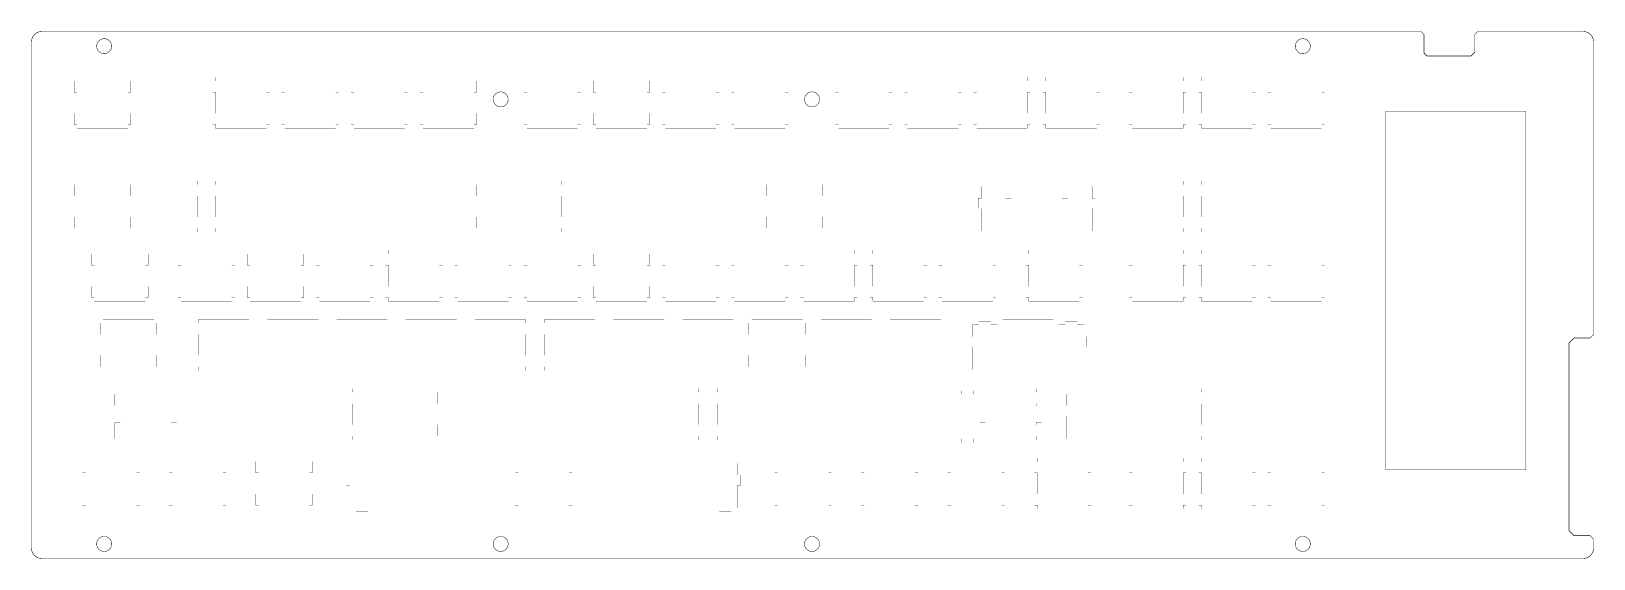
# Model space of a CAD drawing. Header units: millimetres. Extents: x 52 to 482, y 188 to 333.
import ezdxf

# ---------------------------------------------------------------- set-up
doc = ezdxf.new("R2010")
doc.units = ezdxf.units.MM
doc.layers.add('Mechanical1', color=6, linetype='Continuous')

msp = doc.modelspace()

# ---------------------------------------------------------------- linework, layer by layer
at = {"layer": 'Mechanical1', "const_width": 0.152}
for points in [[(52.14, 330.13, -0.414214), (54.93, 332.93)], [(479.36, 332.93, -0.414214), (482.16, 330.14)], [(54.93, 187.9, -0.414214), (52.14, 190.69)], [(482.16, 190.69, -0.414214), (479.36, 187.9)]]:
    msp.add_lwpolyline(points, format="xyb", dxfattribs=at)
at = {"layer": 'Mechanical1'}
for points, const_width in [([(54.93, 332.93), (434.45, 332.93)], 0.152), ([(434.45, 332.93), (434.69, 332.93)], 0.152), ([(434.69, 332.93), (435.49, 332.13)], 0.152), ([(435.49, 327.02), (435.49, 332.13)], 0.152), ([(449.49, 332.13), (450.29, 332.93)], 0.152), ([(449.49, 332.01), (449.49, 332.13)], 0.152), ([(449.49, 327.25), (449.49, 332.01)], 0.152), ([(450.29, 332.93), (479.36, 332.93)], 0.152), ([(52.14, 330.13), (52.14, 190.69)], 0.152), ([(435.49, 327.02), (436.31, 326.2)], 0.152), ([(448.44, 326.2), (449.49, 327.25)], 0.152), ([(482.16, 330.14), (482.16, 249.91)], 0.152), ([(436.31, 326.2), (448.44, 326.2)], 0.152), ([(63.88, 316.24), (63.88, 319.34)], 0.0127), ([(63.88, 319.34), (64.69, 319.34)], 0.0127), ([(64.69, 320.34), (78.69, 320.34)], 0.0127), ([(64.69, 319.34), (64.69, 320.34)], 0.0127), ([(78.69, 319.34), (78.69, 320.34)], 0.0127), ([(78.69, 319.34), (79.48, 319.34)], 0.0127), ([(79.48, 316.24), (79.48, 319.34)], 0.0127), ([(101.99, 316.24), (101.99, 319.34)], 0.0127), ([(101.99, 319.34), (102.79, 319.34)], 0.0127), ([(102.79, 320.34), (116.79, 320.34)], 0.0127), ([(102.79, 319.34), (102.79, 320.34)], 0.0127), ([(116.79, 319.34), (116.79, 320.34)], 0.0127), ([(116.79, 319.34), (117.59, 319.34)], 0.0127), ([(117.59, 316.24), (117.59, 319.34)], 0.0127), ([(121.04, 316.24), (121.04, 319.34)], 0.0127), ([(121.04, 319.34), (121.84, 319.34)], 0.0127), ([(121.84, 320.34), (135.84, 320.34)], 0.0127), ([(121.84, 319.34), (121.84, 320.34)], 0.0127), ([(135.84, 319.34), (135.84, 320.34)], 0.0127), ([(135.84, 319.34), (136.64, 319.34)], 0.0127), ([(136.64, 316.24), (136.64, 319.34)], 0.0127), ([(140.09, 319.34), (140.89, 319.34)], 0.0127), ([(140.09, 316.24), (140.09, 319.34)], 0.0127), ([(140.89, 320.34), (154.89, 320.34)], 0.0127), ([(140.89, 319.34), (140.89, 320.34)], 0.0127), ([(154.89, 319.34), (154.89, 320.34)], 0.0127), ([(154.89, 319.34), (155.68, 319.34)], 0.0127), ([(155.68, 316.24), (155.68, 319.34)], 0.0127), ([(159.14, 316.24), (159.14, 319.34)], 0.0127), ([(159.14, 319.34), (159.94, 319.34)], 0.0127), ([(159.94, 320.34), (173.94, 320.34)], 0.0127), ([(159.94, 319.34), (159.94, 320.34)], 0.0127), ([(173.94, 319.34), (173.94, 320.34)], 0.0127), ([(173.94, 319.34), (174.74, 319.34)], 0.0127), ([(174.74, 316.24), (174.74, 319.34)], 0.0127), ([(187.71, 316.24), (187.71, 319.34)], 0.0127), ([(187.71, 319.34), (188.51, 319.34)], 0.0127), ([(188.51, 320.34), (202.51, 320.34)], 0.0127), ([(188.51, 319.34), (188.51, 320.34)], 0.0127), ([(202.51, 319.34), (202.51, 320.34)], 0.0127), ([(202.51, 319.34), (203.31, 319.34)], 0.0127), ([(203.31, 316.24), (203.31, 319.34)], 0.0127), ([(206.76, 319.34), (207.56, 319.34)], 0.0127), ([(206.76, 316.24), (206.76, 319.34)], 0.0127), ([(207.56, 320.34), (221.56, 320.34)], 0.0127), ([(207.56, 319.34), (207.56, 320.34)], 0.0127), ([(221.56, 319.34), (221.56, 320.34)], 0.0127), ([(221.56, 319.34), (222.36, 319.34)], 0.0127), ([(222.36, 316.24), (222.36, 319.34)], 0.0127), ([(225.81, 316.24), (225.81, 319.34)], 0.0127), ([(225.81, 319.34), (226.61, 319.34)], 0.0127), ([(226.61, 320.34), (240.61, 320.34)], 0.0127), ([(226.61, 319.34), (226.61, 320.34)], 0.0127), ([(240.61, 319.34), (240.61, 320.34)], 0.0127), ([(240.61, 319.34), (241.41, 319.34)], 0.0127), ([(241.41, 316.24), (241.41, 319.34)], 0.0127), ([(244.86, 316.24), (244.86, 319.34)], 0.0127), ([(244.86, 319.34), (245.66, 319.34)], 0.0127), ([(245.66, 320.34), (259.66, 320.34)], 0.0127), ([(245.66, 319.34), (245.66, 320.34)], 0.0127), ([(259.66, 319.34), (259.66, 320.34)], 0.0127), ([(259.66, 319.34), (260.46, 319.34)], 0.0127), ([(260.46, 316.24), (260.46, 319.34)], 0.0127), ([(273.44, 316.24), (273.44, 319.34)], 0.0127), ([(273.44, 319.34), (274.24, 319.34)], 0.0127), ([(274.24, 320.34), (288.24, 320.34)], 0.0127), ([(274.24, 319.34), (274.24, 320.34)], 0.0127), ([(288.24, 319.34), (288.24, 320.34)], 0.0127), ([(288.24, 319.34), (289.04, 319.34)], 0.0127), ([(289.04, 316.24), (289.04, 319.34)], 0.0127), ([(292.49, 319.34), (293.29, 319.34)], 0.0127), ([(292.49, 316.24), (292.49, 319.34)], 0.0127), ([(293.29, 320.34), (307.29, 320.34)], 0.0127), ([(293.29, 319.34), (293.29, 320.34)], 0.0127), ([(307.29, 319.34), (307.29, 320.34)], 0.0127), ([(307.29, 319.34), (308.09, 319.34)], 0.0127), ([(308.09, 316.24), (308.09, 319.34)], 0.0127), ([(311.54, 316.24), (311.54, 319.34)], 0.0127), ([(311.54, 319.34), (312.34, 319.34)], 0.0127), ([(312.34, 320.34), (326.34, 320.34)], 0.0127), ([(312.34, 319.34), (312.34, 320.34)], 0.0127), ([(326.34, 319.34), (326.34, 320.34)], 0.0127), ([(326.34, 319.34), (327.14, 319.34)], 0.0127), ([(327.14, 316.24), (327.14, 319.34)], 0.0127), ([(330.59, 319.34), (331.39, 319.34)], 0.0127), ([(330.59, 316.24), (330.59, 319.34)], 0.0127), ([(331.39, 320.34), (345.39, 320.34)], 0.0127), ([(331.39, 319.34), (331.39, 320.34)], 0.0127), ([(345.39, 319.34), (345.39, 320.34)], 0.0127), ([(345.39, 319.34), (346.19, 319.34)], 0.0127), ([(346.19, 316.24), (346.19, 319.34)], 0.0127), ([(354.4, 316.24), (354.4, 319.34)], 0.0127), ([(354.4, 319.34), (355.2, 319.34)], 0.0127), ([(355.2, 320.34), (369.2, 320.34)], 0.0127), ([(355.2, 319.34), (355.2, 320.34)], 0.0127), ([(369.2, 319.34), (369.2, 320.34)], 0.0127), ([(369.2, 319.34), (370, 319.34)], 0.0127), ([(370, 316.24), (370, 319.34)], 0.0127), ([(373.45, 319.34), (374.25, 319.34)], 0.0127), ([(373.45, 316.24), (373.45, 319.34)], 0.0127), ([(374.25, 320.34), (388.25, 320.34)], 0.0127), ([(374.25, 319.34), (374.25, 320.34)], 0.0127), ([(388.25, 319.34), (388.25, 320.34)], 0.0127), ([(388.25, 319.34), (389.05, 319.34)], 0.0127), ([(389.05, 316.24), (389.05, 319.34)], 0.0127), ([(392.5, 316.24), (392.5, 319.34)], 0.0127), ([(392.5, 319.34), (393.3, 319.34)], 0.0127), ([(393.3, 320.34), (407.3, 320.34)], 0.0127), ([(393.3, 319.34), (393.3, 320.34)], 0.0127), ([(407.3, 319.34), (407.3, 320.34)], 0.0127), ([(407.3, 319.34), (408.1, 319.34)], 0.0127), ([(408.1, 316.24), (408.1, 319.34)], 0.0127), ([(63.88, 316.24), (64.69, 316.24)], 0.0127), ([(64.69, 310.44), (64.69, 316.24)], 0.0127), ([(78.69, 316.24), (79.48, 316.24)], 0.0127), ([(78.69, 310.44), (78.69, 316.24)], 0.0127), ([(101.99, 316.24), (102.79, 316.24)], 0.0127), ([(102.79, 310.44), (102.79, 316.24)], 0.0127), ([(116.79, 310.44), (116.79, 316.24)], 0.0127), ([(116.79, 316.24), (117.59, 316.24)], 0.0127), ([(121.04, 316.24), (121.84, 316.24)], 0.0127), ([(121.84, 310.44), (121.84, 316.24)], 0.0127), ([(135.84, 316.24), (136.64, 316.24)], 0.0127), ([(135.84, 310.44), (135.84, 316.24)], 0.0127), ([(140.09, 316.24), (140.89, 316.24)], 0.0127), ([(140.89, 310.44), (140.89, 316.24)], 0.0127), ([(154.89, 310.44), (154.89, 316.24)], 0.0127), ([(154.89, 316.24), (155.68, 316.24)], 0.0127), ([(159.14, 316.24), (159.94, 316.24)], 0.0127), ([(159.94, 310.44), (159.94, 316.24)], 0.0127), ([(173.94, 310.44), (173.94, 316.24)], 0.0127), ([(173.94, 316.24), (174.74, 316.24)], 0.0127), ([(187.71, 316.24), (188.51, 316.24)], 0.0127), ([(188.51, 310.44), (188.51, 316.24)], 0.0127), ([(202.51, 316.24), (203.31, 316.24)], 0.0127), ([(202.51, 310.44), (202.51, 316.24)], 0.0127), ([(206.76, 316.24), (207.56, 316.24)], 0.0127), ([(207.56, 310.44), (207.56, 316.24)], 0.0127), ([(221.56, 310.44), (221.56, 316.24)], 0.0127), ([(221.56, 316.24), (222.36, 316.24)], 0.0127), ([(225.81, 316.24), (226.61, 316.24)], 0.0127), ([(226.61, 310.44), (226.61, 316.24)], 0.0127), ([(240.61, 310.44), (240.61, 316.24)], 0.0127), ([(240.61, 316.24), (241.41, 316.24)], 0.0127), ([(244.86, 316.24), (245.66, 316.24)], 0.0127), ([(245.66, 310.44), (245.66, 316.24)], 0.0127), ([(259.66, 316.24), (260.46, 316.24)], 0.0127), ([(259.66, 310.44), (259.66, 316.24)], 0.0127), ([(273.44, 316.24), (274.24, 316.24)], 0.0127), ([(274.24, 310.44), (274.24, 316.24)], 0.0127), ([(288.24, 316.24), (289.04, 316.24)], 0.0127), ([(288.24, 310.44), (288.24, 316.24)], 0.0127), ([(292.49, 316.24), (293.29, 316.24)], 0.0127), ([(293.29, 310.44), (293.29, 316.24)], 0.0127), ([(307.29, 310.44), (307.29, 316.24)], 0.0127), ([(307.29, 316.24), (308.09, 316.24)], 0.0127), ([(311.54, 316.24), (312.34, 316.24)], 0.0127), ([(312.34, 310.44), (312.34, 316.24)], 0.0127), ([(326.34, 310.44), (326.34, 316.24)], 0.0127), ([(326.34, 316.24), (327.14, 316.24)], 0.0127), ([(330.59, 316.24), (331.39, 316.24)], 0.0127), ([(331.39, 310.44), (331.39, 316.24)], 0.0127), ([(345.39, 316.24), (346.19, 316.24)], 0.0127), ([(345.39, 310.44), (345.39, 316.24)], 0.0127), ([(354.4, 316.24), (355.2, 316.24)], 0.0127), ([(355.2, 310.44), (355.2, 316.24)], 0.0127), ([(369.2, 316.24), (370, 316.24)], 0.0127), ([(369.2, 310.44), (369.2, 316.24)], 0.0127), ([(373.45, 316.24), (374.25, 316.24)], 0.0127), ([(374.25, 310.44), (374.25, 316.24)], 0.0127), ([(388.25, 310.44), (388.25, 316.24)], 0.0127), ([(388.25, 316.24), (389.05, 316.24)], 0.0127), ([(392.5, 316.24), (393.3, 316.24)], 0.0127), ([(393.3, 310.44), (393.3, 316.24)], 0.0127), ([(407.3, 310.44), (407.3, 316.24)], 0.0127), ([(407.3, 316.24), (408.1, 316.24)], 0.0127), ([(63.88, 307.34), (63.88, 310.44)], 0.0127), ([(63.88, 310.44), (64.69, 310.44)], 0.0127), ([(78.69, 310.44), (79.48, 310.44)], 0.0127), ([(79.48, 307.34), (79.48, 310.44)], 0.0127), ([(101.99, 307.34), (101.99, 310.44)], 0.0127), ([(101.99, 310.44), (102.79, 310.44)], 0.0127), ([(116.79, 310.44), (117.59, 310.44)], 0.0127), ([(117.59, 307.34), (117.59, 310.44)], 0.0127), ([(121.04, 307.34), (121.04, 310.44)], 0.0127), ([(121.04, 310.44), (121.84, 310.44)], 0.0127), ([(135.84, 310.44), (136.64, 310.44)], 0.0127), ([(136.64, 307.34), (136.64, 310.44)], 0.0127), ([(140.09, 310.44), (140.89, 310.44)], 0.0127), ([(140.09, 307.34), (140.09, 310.44)], 0.0127), ([(154.89, 310.44), (155.68, 310.44)], 0.0127), ([(155.68, 307.34), (155.68, 310.44)], 0.0127), ([(159.14, 307.34), (159.14, 310.44)], 0.0127), ([(159.14, 310.44), (159.94, 310.44)], 0.0127), ([(173.94, 310.44), (174.74, 310.44)], 0.0127), ([(174.74, 307.34), (174.74, 310.44)], 0.0127), ([(187.71, 307.34), (187.71, 310.44)], 0.0127), ([(187.71, 310.44), (188.51, 310.44)], 0.0127), ([(202.51, 310.44), (203.31, 310.44)], 0.0127), ([(203.31, 307.34), (203.31, 310.44)], 0.0127), ([(206.76, 310.44), (207.56, 310.44)], 0.0127), ([(206.76, 307.34), (206.76, 310.44)], 0.0127), ([(221.56, 310.44), (222.36, 310.44)], 0.0127), ([(222.36, 307.34), (222.36, 310.44)], 0.0127), ([(225.81, 307.34), (225.81, 310.44)], 0.0127), ([(225.81, 310.44), (226.61, 310.44)], 0.0127), ([(240.61, 310.44), (241.41, 310.44)], 0.0127), ([(241.41, 307.34), (241.41, 310.44)], 0.0127), ([(244.86, 307.34), (244.86, 310.44)], 0.0127), ([(244.86, 310.44), (245.66, 310.44)], 0.0127), ([(259.66, 310.44), (260.46, 310.44)], 0.0127), ([(260.46, 307.34), (260.46, 310.44)], 0.0127), ([(273.44, 307.34), (273.44, 310.44)], 0.0127), ([(273.44, 310.44), (274.24, 310.44)], 0.0127), ([(288.24, 310.44), (289.04, 310.44)], 0.0127), ([(289.04, 307.34), (289.04, 310.44)], 0.0127), ([(292.49, 310.44), (293.29, 310.44)], 0.0127), ([(292.49, 307.34), (292.49, 310.44)], 0.0127), ([(307.29, 310.44), (308.09, 310.44)], 0.0127), ([(308.09, 307.34), (308.09, 310.44)], 0.0127), ([(311.54, 307.34), (311.54, 310.44)], 0.0127), ([(311.54, 310.44), (312.34, 310.44)], 0.0127), ([(326.34, 310.44), (327.14, 310.44)], 0.0127), ([(327.14, 307.34), (327.14, 310.44)], 0.0127), ([(330.59, 310.44), (331.39, 310.44)], 0.0127), ([(330.59, 307.34), (330.59, 310.44)], 0.0127), ([(345.39, 310.44), (346.19, 310.44)], 0.0127), ([(346.19, 307.34), (346.19, 310.44)], 0.0127), ([(354.4, 307.34), (354.4, 310.44)], 0.0127), ([(354.4, 310.44), (355.2, 310.44)], 0.0127), ([(369.2, 310.44), (370, 310.44)], 0.0127), ([(370, 307.34), (370, 310.44)], 0.0127), ([(373.45, 310.44), (374.25, 310.44)], 0.0127), ([(373.45, 307.34), (373.45, 310.44)], 0.0127), ([(388.25, 310.44), (389.05, 310.44)], 0.0127), ([(389.05, 307.34), (389.05, 310.44)], 0.0127), ([(392.5, 307.34), (392.5, 310.44)], 0.0127), ([(392.5, 310.44), (393.3, 310.44)], 0.0127), ([(407.3, 310.44), (408.1, 310.44)], 0.0127), ([(408.1, 307.34), (408.1, 310.44)], 0.0127), ([(425, 311), (463.5, 311)], 0.102), ([(425, 311), (425, 214.31)], 0.102), ([(463.5, 212.32), (463.5, 311)], 0.102), ([(63.88, 307.34), (64.69, 307.34)], 0.0127), ([(64.69, 306.34), (64.69, 307.34)], 0.0127), ([(64.69, 306.34), (78.69, 306.34)], 0.0127), ([(78.69, 307.34), (79.48, 307.34)], 0.0127), ([(78.69, 306.34), (78.69, 307.34)], 0.0127), ([(101.99, 307.34), (102.79, 307.34)], 0.0127), ([(102.79, 306.34), (102.79, 307.34)], 0.0127), ([(102.79, 306.34), (116.79, 306.34)], 0.0127), ([(116.79, 306.34), (116.79, 307.34)], 0.0127), ([(116.79, 307.34), (117.59, 307.34)], 0.0127), ([(121.04, 307.34), (121.84, 307.34)], 0.0127), ([(121.84, 306.34), (121.84, 307.34)], 0.0127), ([(121.84, 306.34), (135.84, 306.34)], 0.0127), ([(135.84, 307.34), (136.64, 307.34)], 0.0127), ([(135.84, 306.34), (135.84, 307.34)], 0.0127), ([(140.09, 307.34), (140.89, 307.34)], 0.0127), ([(140.89, 306.34), (140.89, 307.34)], 0.0127), ([(140.89, 306.34), (154.89, 306.34)], 0.0127), ([(154.89, 306.34), (154.89, 307.34)], 0.0127), ([(154.89, 307.34), (155.68, 307.34)], 0.0127), ([(159.14, 307.34), (159.94, 307.34)], 0.0127), ([(159.94, 306.34), (159.94, 307.34)], 0.0127), ([(159.94, 306.34), (173.94, 306.34)], 0.0127), ([(173.94, 306.34), (173.94, 307.34)], 0.0127), ([(173.94, 307.34), (174.74, 307.34)], 0.0127), ([(187.71, 307.34), (188.51, 307.34)], 0.0127), ([(188.51, 306.34), (188.51, 307.34)], 0.0127), ([(188.51, 306.34), (202.51, 306.34)], 0.0127), ([(202.51, 307.34), (203.31, 307.34)], 0.0127), ([(202.51, 306.34), (202.51, 307.34)], 0.0127), ([(206.76, 307.34), (207.56, 307.34)], 0.0127), ([(207.56, 306.34), (207.56, 307.34)], 0.0127), ([(207.56, 306.34), (221.56, 306.34)], 0.0127), ([(221.56, 306.34), (221.56, 307.34)], 0.0127), ([(221.56, 307.34), (222.36, 307.34)], 0.0127), ([(225.81, 307.34), (226.61, 307.34)], 0.0127), ([(226.61, 306.34), (226.61, 307.34)], 0.0127), ([(226.61, 306.34), (240.61, 306.34)], 0.0127), ([(240.61, 306.34), (240.61, 307.34)], 0.0127), ([(240.61, 307.34), (241.41, 307.34)], 0.0127), ([(244.86, 307.34), (245.66, 307.34)], 0.0127), ([(245.66, 306.34), (245.66, 307.34)], 0.0127), ([(245.66, 306.34), (259.66, 306.34)], 0.0127), ([(259.66, 307.34), (260.46, 307.34)], 0.0127), ([(259.66, 306.34), (259.66, 307.34)], 0.0127), ([(273.44, 307.34), (274.24, 307.34)], 0.0127), ([(274.24, 306.34), (274.24, 307.34)], 0.0127), ([(274.24, 306.34), (288.24, 306.34)], 0.0127), ([(288.24, 307.34), (289.04, 307.34)], 0.0127), ([(288.24, 306.34), (288.24, 307.34)], 0.0127), ([(292.49, 307.34), (293.29, 307.34)], 0.0127), ([(293.29, 306.34), (293.29, 307.34)], 0.0127), ([(293.29, 306.34), (307.29, 306.34)], 0.0127), ([(307.29, 306.34), (307.29, 307.34)], 0.0127), ([(307.29, 307.34), (308.09, 307.34)], 0.0127), ([(311.54, 307.34), (312.34, 307.34)], 0.0127), ([(312.34, 306.34), (312.34, 307.34)], 0.0127), ([(312.34, 306.34), (326.34, 306.34)], 0.0127), ([(326.34, 306.34), (326.34, 307.34)], 0.0127), ([(326.34, 307.34), (327.14, 307.34)], 0.0127), ([(330.59, 307.34), (331.39, 307.34)], 0.0127), ([(331.39, 306.34), (331.39, 307.34)], 0.0127), ([(331.39, 306.34), (345.39, 306.34)], 0.0127), ([(345.39, 307.34), (346.19, 307.34)], 0.0127), ([(345.39, 306.34), (345.39, 307.34)], 0.0127), ([(354.4, 307.34), (355.2, 307.34)], 0.0127), ([(355.2, 306.34), (355.2, 307.34)], 0.0127), ([(355.2, 306.34), (369.2, 306.34)], 0.0127), ([(369.2, 307.34), (370, 307.34)], 0.0127), ([(369.2, 306.34), (369.2, 307.34)], 0.0127), ([(373.45, 307.34), (374.25, 307.34)], 0.0127), ([(374.25, 306.34), (374.25, 307.34)], 0.0127), ([(374.25, 306.34), (388.25, 306.34)], 0.0127), ([(388.25, 306.34), (388.25, 307.34)], 0.0127), ([(388.25, 307.34), (389.05, 307.34)], 0.0127), ([(392.5, 307.34), (393.3, 307.34)], 0.0127), ([(393.3, 306.34), (393.3, 307.34)], 0.0127), ([(393.3, 306.34), (407.3, 306.34)], 0.0127), ([(407.3, 306.34), (407.3, 307.34)], 0.0127), ([(407.3, 307.34), (408.1, 307.34)], 0.0127), ([(63.88, 287.67), (63.88, 290.77)], 0.0127), ([(63.88, 290.77), (64.69, 290.77)], 0.0127), ([(64.69, 291.77), (78.69, 291.77)], 0.0127), ([(64.69, 290.77), (64.69, 291.77)], 0.0127), ([(78.69, 290.77), (78.69, 291.77)], 0.0127), ([(78.69, 290.77), (79.48, 290.77)], 0.0127), ([(79.48, 287.67), (79.48, 290.77)], 0.0127), ([(82.94, 290.77), (83.74, 290.77)], 0.0127), ([(82.94, 287.67), (82.94, 290.77)], 0.0127), ([(83.74, 291.77), (97.74, 291.77)], 0.0127), ([(83.74, 290.77), (83.74, 291.77)], 0.0127), ([(97.74, 290.77), (97.74, 291.77)], 0.0127), ([(97.74, 290.77), (98.54, 290.77)], 0.0127), ([(98.54, 287.67), (98.54, 290.77)], 0.0127), ([(101.99, 287.67), (101.99, 290.77)], 0.0127), ([(101.99, 290.77), (102.79, 290.77)], 0.0127), ([(102.79, 291.77), (116.79, 291.77)], 0.0127), ([(102.79, 290.77), (102.79, 291.77)], 0.0127), ([(116.79, 290.77), (116.79, 291.77)], 0.0127), ([(116.79, 290.77), (117.59, 290.77)], 0.0127), ([(117.59, 287.67), (117.59, 290.77)], 0.0127), ([(121.04, 287.67), (121.04, 290.77)], 0.0127), ([(121.04, 290.77), (121.84, 290.77)], 0.0127), ([(121.84, 291.77), (135.84, 291.77)], 0.0127), ([(121.84, 290.77), (121.84, 291.77)], 0.0127), ([(135.84, 290.77), (135.84, 291.77)], 0.0127), ([(135.84, 290.77), (136.64, 290.77)], 0.0127), ([(136.64, 287.67), (136.64, 290.77)], 0.0127), ([(140.09, 290.77), (140.89, 290.77)], 0.0127), ([(140.09, 287.67), (140.09, 290.77)], 0.0127), ([(140.89, 291.77), (154.89, 291.77)], 0.0127), ([(140.89, 290.77), (140.89, 291.77)], 0.0127), ([(154.89, 290.77), (154.89, 291.77)], 0.0127), ([(154.89, 290.77), (155.68, 290.77)], 0.0127), ([(155.68, 287.67), (155.68, 290.77)], 0.0127), ([(159.14, 287.67), (159.14, 290.77)], 0.0127), ([(159.14, 290.77), (159.94, 290.77)], 0.0127), ([(159.94, 291.77), (173.94, 291.77)], 0.0127), ([(159.94, 290.77), (159.94, 291.77)], 0.0127), ([(173.94, 290.77), (173.94, 291.77)], 0.0127), ([(173.94, 290.77), (174.74, 290.77)], 0.0127), ([(174.74, 287.67), (174.74, 290.77)], 0.0127), ([(178.19, 290.77), (178.99, 290.77)], 0.0127), ([(178.19, 287.67), (178.19, 290.77)], 0.0127), ([(178.99, 291.77), (192.99, 291.77)], 0.0127), ([(178.99, 290.77), (178.99, 291.77)], 0.0127), ([(192.99, 290.77), (192.99, 291.77)], 0.0127), ([(192.99, 290.77), (193.79, 290.77)], 0.0127), ([(193.79, 287.67), (193.79, 290.77)], 0.0127), ([(197.24, 287.67), (197.24, 290.77)], 0.0127), ([(197.24, 290.77), (198.04, 290.77)], 0.0127), ([(198.04, 291.77), (212.04, 291.77)], 0.0127), ([(198.04, 290.77), (198.04, 291.77)], 0.0127), ([(212.04, 290.77), (212.04, 291.77)], 0.0127), ([(212.04, 290.77), (212.84, 290.77)], 0.0127), ([(212.84, 287.67), (212.84, 290.77)], 0.0127), ([(216.29, 287.67), (216.29, 290.77)], 0.0127), ([(216.29, 290.77), (217.09, 290.77)], 0.0127), ([(217.09, 291.77), (231.09, 291.77)], 0.0127), ([(217.09, 290.77), (217.09, 291.77)], 0.0127), ([(231.09, 290.77), (231.09, 291.77)], 0.0127), ([(231.09, 290.77), (231.89, 290.77)], 0.0127), ([(231.89, 287.67), (231.89, 290.77)], 0.0127), ([(235.34, 290.77), (236.14, 290.77)], 0.0127), ([(235.34, 287.67), (235.34, 290.77)], 0.0127), ([(236.14, 291.77), (250.14, 291.77)], 0.0127), ([(236.14, 290.77), (236.14, 291.77)], 0.0127), ([(250.14, 290.77), (250.14, 291.77)], 0.0127), ([(250.14, 290.77), (250.94, 290.77)], 0.0127), ([(250.94, 287.67), (250.94, 290.77)], 0.0127), ([(254.39, 287.67), (254.39, 290.77)], 0.0127), ([(254.39, 290.77), (255.19, 290.77)], 0.0127), ([(255.19, 291.77), (269.19, 291.77)], 0.0127), ([(255.19, 290.77), (255.19, 291.77)], 0.0127), ([(269.19, 290.77), (269.19, 291.77)], 0.0127), ([(269.19, 290.77), (269.99, 290.77)], 0.0127), ([(269.99, 287.67), (269.99, 290.77)], 0.0127), ([(273.44, 287.67), (273.44, 290.77)], 0.0127), ([(273.44, 290.77), (274.24, 290.77)], 0.0127), ([(274.24, 291.77), (288.24, 291.77)], 0.0127), ([(274.24, 290.77), (274.24, 291.77)], 0.0127), ([(288.24, 290.77), (288.24, 291.77)], 0.0127), ([(288.24, 290.77), (289.04, 290.77)], 0.0127), ([(289.04, 287.67), (289.04, 290.77)], 0.0127), ([(292.49, 290.77), (293.29, 290.77)], 0.0127), ([(292.49, 287.67), (292.49, 290.77)], 0.0127), ([(293.29, 291.77), (307.29, 291.77)], 0.0127), ([(293.29, 290.77), (293.29, 291.77)], 0.0127), ([(307.29, 290.77), (307.29, 291.77)], 0.0127), ([(307.29, 290.77), (308.09, 290.77)], 0.0127), ([(308.09, 287.67), (308.09, 290.77)], 0.0127), ([(313.59, 290.3), (315.31, 290.3)], 0.0127), ([(313.59, 287.07), (313.59, 290.3)], 0.0127), ([(315.31, 291.22), (318.61, 291.22)], 0.0127), ([(315.31, 290.3), (315.31, 291.22)], 0.0127), ([(318.61, 290.3), (318.61, 291.22)], 0.0127), ([(318.61, 290.3), (320.34, 290.3)], 0.0127), ([(320.34, 287.07), (320.34, 290.3)], 0.0127), ([(321.06, 287.67), (321.06, 290.77)], 0.0127), ([(321.06, 290.77), (321.86, 290.77)], 0.0127), ([(321.86, 291.77), (335.86, 291.77)], 0.0127), ([(321.86, 290.77), (321.86, 291.77)], 0.0127), ([(335.86, 290.77), (335.86, 291.77)], 0.0127), ([(335.86, 290.77), (336.66, 290.77)], 0.0127), ([(336.66, 287.67), (336.66, 290.77)], 0.0127), ([(337.39, 287.07), (337.39, 290.3)], 0.0127), ([(337.39, 290.3), (339.11, 290.3)], 0.0127), ([(339.11, 291.22), (342.41, 291.22)], 0.0127), ([(339.11, 290.3), (339.11, 291.22)], 0.0127), ([(342.41, 290.3), (342.41, 291.22)], 0.0127), ([(342.41, 290.3), (344.14, 290.3)], 0.0127), ([(344.14, 287.07), (344.14, 290.3)], 0.0127), ([(354.4, 287.67), (354.4, 290.77)], 0.0127), ([(354.4, 290.77), (355.2, 290.77)], 0.0127), ([(355.2, 291.77), (369.2, 291.77)], 0.0127), ([(355.2, 290.77), (355.2, 291.77)], 0.0127), ([(369.2, 290.77), (369.2, 291.77)], 0.0127), ([(369.2, 290.77), (370, 290.77)], 0.0127), ([(370, 287.67), (370, 290.77)], 0.0127), ([(373.45, 290.77), (374.25, 290.77)], 0.0127), ([(373.45, 287.67), (373.45, 290.77)], 0.0127), ([(374.25, 291.77), (388.25, 291.77)], 0.0127), ([(374.25, 290.77), (374.25, 291.77)], 0.0127), ([(388.25, 290.77), (388.25, 291.77)], 0.0127), ([(388.25, 290.77), (389.05, 290.77)], 0.0127), ([(389.05, 287.67), (389.05, 290.77)], 0.0127), ([(392.5, 287.67), (392.5, 290.77)], 0.0127), ([(392.5, 290.77), (393.3, 290.77)], 0.0127), ([(393.3, 291.77), (407.3, 291.77)], 0.0127), ([(393.3, 290.77), (393.3, 291.77)], 0.0127), ([(407.3, 290.77), (407.3, 291.77)], 0.0127), ([(407.3, 290.77), (408.1, 290.77)], 0.0127), ([(408.1, 287.67), (408.1, 290.77)], 0.0127), ([(63.88, 287.67), (64.69, 287.67)], 0.0127), ([(64.69, 281.87), (64.69, 287.67)], 0.0127), ([(78.69, 287.67), (79.48, 287.67)], 0.0127), ([(78.69, 281.87), (78.69, 287.67)], 0.0127), ([(82.94, 287.67), (83.74, 287.67)], 0.0127), ([(83.74, 281.87), (83.74, 287.67)], 0.0127), ([(97.74, 281.87), (97.74, 287.67)], 0.0127), ([(97.74, 287.67), (98.54, 287.67)], 0.0127), ([(101.99, 287.67), (102.79, 287.67)], 0.0127), ([(102.79, 281.87), (102.79, 287.67)], 0.0127), ([(116.79, 281.87), (116.79, 287.67)], 0.0127), ([(116.79, 287.67), (117.59, 287.67)], 0.0127), ([(121.04, 287.67), (121.84, 287.67)], 0.0127), ([(121.84, 281.87), (121.84, 287.67)], 0.0127), ([(135.84, 287.67), (136.64, 287.67)], 0.0127), ([(135.84, 281.87), (135.84, 287.67)], 0.0127), ([(140.09, 287.67), (140.89, 287.67)], 0.0127), ([(140.89, 281.87), (140.89, 287.67)], 0.0127), ([(154.89, 281.87), (154.89, 287.67)], 0.0127), ([(154.89, 287.67), (155.68, 287.67)], 0.0127), ([(159.14, 287.67), (159.94, 287.67)], 0.0127), ([(159.94, 281.87), (159.94, 287.67)], 0.0127), ([(173.94, 281.87), (173.94, 287.67)], 0.0127), ([(173.94, 287.67), (174.74, 287.67)], 0.0127), ([(178.19, 287.67), (178.99, 287.67)], 0.0127), ([(178.99, 281.87), (178.99, 287.67)], 0.0127), ([(192.99, 287.67), (193.79, 287.67)], 0.0127), ([(192.99, 281.87), (192.99, 287.67)], 0.0127), ([(197.24, 287.67), (198.04, 287.67)], 0.0127), ([(198.04, 281.87), (198.04, 287.67)], 0.0127), ([(212.04, 281.87), (212.04, 287.67)], 0.0127), ([(212.04, 287.67), (212.84, 287.67)], 0.0127), ([(216.29, 287.67), (217.09, 287.67)], 0.0127), ([(217.09, 281.87), (217.09, 287.67)], 0.0127), ([(231.09, 287.67), (231.89, 287.67)], 0.0127), ([(231.09, 281.87), (231.09, 287.67)], 0.0127), ([(235.34, 287.67), (236.14, 287.67)], 0.0127), ([(236.14, 281.87), (236.14, 287.67)], 0.0127), ([(250.14, 281.87), (250.14, 287.67)], 0.0127), ([(250.14, 287.67), (250.94, 287.67)], 0.0127), ([(254.39, 287.67), (255.19, 287.67)], 0.0127), ([(255.19, 281.87), (255.19, 287.67)], 0.0127), ([(269.19, 281.87), (269.19, 287.67)], 0.0127), ([(269.19, 287.67), (269.99, 287.67)], 0.0127), ([(273.44, 287.67), (274.24, 287.67)], 0.0127), ([(274.24, 281.87), (274.24, 287.67)], 0.0127), ([(288.24, 287.67), (289.04, 287.67)], 0.0127), ([(288.24, 281.87), (288.24, 287.67)], 0.0127), ([(292.49, 287.67), (293.29, 287.67)], 0.0127), ([(293.29, 281.87), (293.29, 287.67)], 0.0127), ([(307.29, 281.87), (307.29, 287.67)], 0.0127), ([(307.29, 287.67), (308.09, 287.67)], 0.0127), ([(312.76, 287.07), (313.59, 287.07)], 0.0127), ([(312.76, 284.27), (312.76, 287.07)], 0.0127), ([(312.76, 284.27), (313.59, 284.27)], 0.0127), ([(313.59, 278), (313.59, 284.27)], 0.0127), ([(320.34, 287.07), (321.86, 287.07)], 0.0127), ([(321.06, 287.67), (321.86, 287.67)], 0.0127), ([(321.86, 287.07), (321.86, 287.67)], 0.0127), ([(335.86, 287.07), (335.86, 287.67)], 0.0127), ([(335.86, 287.67), (336.66, 287.67)], 0.0127), ([(335.86, 287.07), (337.39, 287.07)], 0.0127), ([(344.14, 287.07), (344.96, 287.07)], 0.0127), ([(344.14, 278), (344.14, 284.27)], 0.0127), ([(344.14, 284.27), (344.96, 284.27)], 0.0127), ([(344.96, 284.27), (344.96, 287.07)], 0.0127), ([(354.4, 287.67), (355.2, 287.67)], 0.0127), ([(355.2, 281.87), (355.2, 287.67)], 0.0127), ([(369.2, 287.67), (370, 287.67)], 0.0127), ([(369.2, 281.87), (369.2, 287.67)], 0.0127), ([(373.45, 287.67), (374.25, 287.67)], 0.0127), ([(374.25, 281.87), (374.25, 287.67)], 0.0127), ([(388.25, 281.87), (388.25, 287.67)], 0.0127), ([(388.25, 287.67), (389.05, 287.67)], 0.0127), ([(392.5, 287.67), (393.3, 287.67)], 0.0127), ([(393.3, 281.87), (393.3, 287.67)], 0.0127), ([(407.3, 281.87), (407.3, 287.67)], 0.0127), ([(407.3, 287.67), (408.1, 287.67)], 0.0127), ([(63.88, 278.77), (63.88, 281.87)], 0.0127), ([(63.88, 281.87), (64.69, 281.87)], 0.0127), ([(78.69, 281.87), (79.48, 281.87)], 0.0127), ([(79.48, 278.77), (79.48, 281.87)], 0.0127), ([(82.94, 281.87), (83.74, 281.87)], 0.0127), ([(82.94, 278.77), (82.94, 281.87)], 0.0127), ([(97.74, 281.87), (98.54, 281.87)], 0.0127), ([(98.54, 278.77), (98.54, 281.87)], 0.0127), ([(101.99, 278.77), (101.99, 281.87)], 0.0127), ([(101.99, 281.87), (102.79, 281.87)], 0.0127), ([(116.79, 281.87), (117.59, 281.87)], 0.0127), ([(117.59, 278.77), (117.59, 281.87)], 0.0127), ([(121.04, 278.77), (121.04, 281.87)], 0.0127), ([(121.04, 281.87), (121.84, 281.87)], 0.0127), ([(135.84, 281.87), (136.64, 281.87)], 0.0127), ([(136.64, 278.77), (136.64, 281.87)], 0.0127), ([(140.09, 281.87), (140.89, 281.87)], 0.0127), ([(140.09, 278.77), (140.09, 281.87)], 0.0127), ([(154.89, 281.87), (155.68, 281.87)], 0.0127), ([(155.68, 278.77), (155.68, 281.87)], 0.0127), ([(159.14, 278.77), (159.14, 281.87)], 0.0127), ([(159.14, 281.87), (159.94, 281.87)], 0.0127), ([(173.94, 281.87), (174.74, 281.87)], 0.0127), ([(174.74, 278.77), (174.74, 281.87)], 0.0127), ([(178.19, 281.87), (178.99, 281.87)], 0.0127), ([(178.19, 278.77), (178.19, 281.87)], 0.0127), ([(192.99, 281.87), (193.79, 281.87)], 0.0127), ([(193.79, 278.77), (193.79, 281.87)], 0.0127), ([(197.24, 278.77), (197.24, 281.87)], 0.0127), ([(197.24, 281.87), (198.04, 281.87)], 0.0127), ([(212.04, 281.87), (212.84, 281.87)], 0.0127), ([(212.84, 278.77), (212.84, 281.87)], 0.0127), ([(216.29, 278.77), (216.29, 281.87)], 0.0127), ([(216.29, 281.87), (217.09, 281.87)], 0.0127), ([(231.09, 281.87), (231.89, 281.87)], 0.0127), ([(231.89, 278.77), (231.89, 281.87)], 0.0127), ([(235.34, 281.87), (236.14, 281.87)], 0.0127), ([(235.34, 278.77), (235.34, 281.87)], 0.0127), ([(250.14, 281.87), (250.94, 281.87)], 0.0127), ([(250.94, 278.77), (250.94, 281.87)], 0.0127), ([(254.39, 278.77), (254.39, 281.87)], 0.0127), ([(254.39, 281.87), (255.19, 281.87)], 0.0127), ([(269.19, 281.87), (269.99, 281.87)], 0.0127), ([(269.99, 278.77), (269.99, 281.87)], 0.0127), ([(273.44, 278.77), (273.44, 281.87)], 0.0127), ([(273.44, 281.87), (274.24, 281.87)], 0.0127), ([(288.24, 281.87), (289.04, 281.87)], 0.0127), ([(289.04, 278.77), (289.04, 281.87)], 0.0127), ([(292.49, 281.87), (293.29, 281.87)], 0.0127), ([(292.49, 278.77), (292.49, 281.87)], 0.0127), ([(307.29, 281.87), (308.09, 281.87)], 0.0127), ([(308.09, 278.77), (308.09, 281.87)], 0.0127), ([(320.34, 282.47), (321.86, 282.47)], 0.0127), ([(320.34, 278), (320.34, 282.47)], 0.0127), ([(321.06, 278.77), (321.06, 281.87)], 0.0127), ([(321.06, 281.87), (321.86, 281.87)], 0.0127), ([(321.86, 281.87), (321.86, 282.47)], 0.0127), ([(335.86, 282.47), (337.39, 282.47)], 0.0127), ([(335.86, 281.87), (335.86, 282.47)], 0.0127), ([(335.86, 281.87), (336.66, 281.87)], 0.0127), ([(336.66, 278.77), (336.66, 281.87)], 0.0127), ([(337.39, 278), (337.39, 282.47)], 0.0127), ([(354.4, 278.77), (354.4, 281.87)], 0.0127), ([(354.4, 281.87), (355.2, 281.87)], 0.0127), ([(369.2, 281.87), (370, 281.87)], 0.0127), ([(370, 278.77), (370, 281.87)], 0.0127), ([(373.45, 281.87), (374.25, 281.87)], 0.0127), ([(373.45, 278.77), (373.45, 281.87)], 0.0127), ([(388.25, 281.87), (389.05, 281.87)], 0.0127), ([(389.05, 278.77), (389.05, 281.87)], 0.0127), ([(392.5, 278.77), (392.5, 281.87)], 0.0127), ([(392.5, 281.87), (393.3, 281.87)], 0.0127), ([(407.3, 281.87), (408.1, 281.87)], 0.0127), ([(408.1, 278.77), (408.1, 281.87)], 0.0127), ([(63.88, 278.77), (64.69, 278.77)], 0.0127), ([(64.69, 277.77), (64.69, 278.77)], 0.0127), ([(64.69, 277.77), (78.69, 277.77)], 0.0127), ([(78.69, 278.77), (79.48, 278.77)], 0.0127), ([(78.69, 277.77), (78.69, 278.77)], 0.0127), ([(82.94, 278.77), (83.74, 278.77)], 0.0127), ([(83.74, 277.77), (83.74, 278.77)], 0.0127), ([(83.74, 277.77), (97.74, 277.77)], 0.0127), ([(97.74, 277.77), (97.74, 278.77)], 0.0127), ([(97.74, 278.77), (98.54, 278.77)], 0.0127), ([(101.99, 278.77), (102.79, 278.77)], 0.0127), ([(102.79, 277.77), (102.79, 278.77)], 0.0127), ([(102.79, 277.77), (116.79, 277.77)], 0.0127), ([(116.79, 277.77), (116.79, 278.77)], 0.0127), ([(116.79, 278.77), (117.59, 278.77)], 0.0127), ([(121.04, 278.77), (121.84, 278.77)], 0.0127), ([(121.84, 277.77), (121.84, 278.77)], 0.0127), ([(121.84, 277.77), (135.84, 277.77)], 0.0127), ([(135.84, 278.77), (136.64, 278.77)], 0.0127), ([(135.84, 277.77), (135.84, 278.77)], 0.0127), ([(140.09, 278.77), (140.89, 278.77)], 0.0127), ([(140.89, 277.77), (140.89, 278.77)], 0.0127), ([(140.89, 277.77), (154.89, 277.77)], 0.0127), ([(154.89, 277.77), (154.89, 278.77)], 0.0127), ([(154.89, 278.77), (155.68, 278.77)], 0.0127), ([(159.14, 278.77), (159.94, 278.77)], 0.0127), ([(159.94, 277.77), (159.94, 278.77)], 0.0127), ([(159.94, 277.77), (173.94, 277.77)], 0.0127), ([(173.94, 277.77), (173.94, 278.77)], 0.0127), ([(173.94, 278.77), (174.74, 278.77)], 0.0127), ([(178.19, 278.77), (178.99, 278.77)], 0.0127), ([(178.99, 277.77), (178.99, 278.77)], 0.0127), ([(178.99, 277.77), (192.99, 277.77)], 0.0127), ([(192.99, 278.77), (193.79, 278.77)], 0.0127), ([(192.99, 277.77), (192.99, 278.77)], 0.0127), ([(197.24, 278.77), (198.04, 278.77)], 0.0127), ([(198.04, 277.77), (198.04, 278.77)], 0.0127), ([(198.04, 277.77), (212.04, 277.77)], 0.0127), ([(212.04, 277.77), (212.04, 278.77)], 0.0127), ([(212.04, 278.77), (212.84, 278.77)], 0.0127), ([(216.29, 278.77), (217.09, 278.77)], 0.0127), ([(217.09, 277.77), (217.09, 278.77)], 0.0127), ([(217.09, 277.77), (231.09, 277.77)], 0.0127), ([(231.09, 278.77), (231.89, 278.77)], 0.0127), ([(231.09, 277.77), (231.09, 278.77)], 0.0127), ([(235.34, 278.77), (236.14, 278.77)], 0.0127), ([(236.14, 277.77), (236.14, 278.77)], 0.0127), ([(236.14, 277.77), (250.14, 277.77)], 0.0127), ([(250.14, 277.77), (250.14, 278.77)], 0.0127), ([(250.14, 278.77), (250.94, 278.77)], 0.0127), ([(254.39, 278.77), (255.19, 278.77)], 0.0127), ([(255.19, 277.77), (255.19, 278.77)], 0.0127), ([(255.19, 277.77), (269.19, 277.77)], 0.0127), ([(269.19, 277.77), (269.19, 278.77)], 0.0127), ([(269.19, 278.77), (269.99, 278.77)], 0.0127), ([(273.44, 278.77), (274.24, 278.77)], 0.0127), ([(274.24, 277.77), (274.24, 278.77)], 0.0127), ([(274.24, 277.77), (288.24, 277.77)], 0.0127), ([(288.24, 278.77), (289.04, 278.77)], 0.0127), ([(288.24, 277.77), (288.24, 278.77)], 0.0127), ([(292.49, 278.77), (293.29, 278.77)], 0.0127), ([(293.29, 277.77), (293.29, 278.77)], 0.0127), ([(293.29, 277.77), (307.29, 277.77)], 0.0127), ([(307.29, 277.77), (307.29, 278.77)], 0.0127), ([(307.29, 278.77), (308.09, 278.77)], 0.0127), ([(313.59, 278), (315.31, 278)], 0.0127), ([(315.31, 277.02), (315.31, 278)], 0.0127), ([(315.31, 277.02), (318.61, 277.02)], 0.0127), ([(318.61, 278), (320.34, 278)], 0.0127), ([(318.61, 277.02), (318.61, 278)], 0.0127), ([(321.06, 278.77), (321.86, 278.77)], 0.0127), ([(321.86, 277.77), (321.86, 278.77)], 0.0127), ([(321.86, 277.77), (335.86, 277.77)], 0.0127), ([(335.86, 277.77), (335.86, 278.77)], 0.0127), ([(335.86, 278.77), (336.66, 278.77)], 0.0127), ([(337.39, 278), (339.11, 278)], 0.0127), ([(339.11, 277.02), (339.11, 278)], 0.0127), ([(339.11, 277.02), (342.41, 277.02)], 0.0127), ([(342.41, 278), (344.14, 278)], 0.0127), ([(342.41, 277.02), (342.41, 278)], 0.0127), ([(354.4, 278.77), (355.2, 278.77)], 0.0127), ([(355.2, 277.77), (355.2, 278.77)], 0.0127), ([(355.2, 277.77), (369.2, 277.77)], 0.0127), ([(369.2, 278.77), (370, 278.77)], 0.0127), ([(369.2, 277.77), (369.2, 278.77)], 0.0127), ([(373.45, 278.77), (374.25, 278.77)], 0.0127), ([(374.25, 277.77), (374.25, 278.77)], 0.0127), ([(374.25, 277.77), (388.25, 277.77)], 0.0127), ([(388.25, 277.77), (388.25, 278.77)], 0.0127), ([(388.25, 278.77), (389.05, 278.77)], 0.0127), ([(392.5, 278.77), (393.3, 278.77)], 0.0127), ([(393.3, 277.77), (393.3, 278.77)], 0.0127), ([(393.3, 277.77), (407.3, 277.77)], 0.0127), ([(407.3, 277.77), (407.3, 278.77)], 0.0127), ([(407.3, 278.77), (408.1, 278.77)], 0.0127), ([(68.65, 271.72), (69.45, 271.72)], 0.0127), ([(68.65, 268.62), (68.65, 271.72)], 0.0127), ([(69.45, 272.72), (83.45, 272.72)], 0.0127), ([(69.45, 271.72), (69.45, 272.72)], 0.0127), ([(83.45, 271.72), (83.45, 272.72)], 0.0127), ([(83.45, 271.72), (84.25, 271.72)], 0.0127), ([(84.25, 268.62), (84.25, 271.72)], 0.0127), ([(92.46, 268.62), (92.46, 271.72)], 0.0127), ([(92.46, 271.72), (93.26, 271.72)], 0.0127), ([(93.26, 272.72), (107.26, 272.72)], 0.0127), ([(93.26, 271.72), (93.26, 272.72)], 0.0127), ([(107.26, 271.72), (107.26, 272.72)], 0.0127), ([(107.26, 271.72), (108.06, 271.72)], 0.0127), ([(108.06, 268.62), (108.06, 271.72)], 0.0127), ([(111.51, 271.72), (112.31, 271.72)], 0.0127), ([(111.51, 268.62), (111.51, 271.72)], 0.0127), ([(112.31, 272.72), (126.31, 272.72)], 0.0127), ([(112.31, 271.72), (112.31, 272.72)], 0.0127), ([(126.31, 271.72), (126.31, 272.72)], 0.0127), ([(126.31, 271.72), (127.11, 271.72)], 0.0127), ([(127.11, 268.62), (127.11, 271.72)], 0.0127), ([(130.56, 268.62), (130.56, 271.72)], 0.0127), ([(130.56, 271.72), (131.36, 271.72)], 0.0127), ([(131.36, 272.72), (145.36, 272.72)], 0.0127), ([(131.36, 271.72), (131.36, 272.72)], 0.0127), ([(145.36, 271.72), (145.36, 272.72)], 0.0127), ([(145.36, 271.72), (146.16, 271.72)], 0.0127), ([(146.16, 268.62), (146.16, 271.72)], 0.0127), ([(149.61, 271.72), (150.41, 271.72)], 0.0127), ([(149.61, 268.62), (149.61, 271.72)], 0.0127), ([(150.41, 272.72), (164.41, 272.72)], 0.0127), ([(150.41, 271.72), (150.41, 272.72)], 0.0127), ([(164.41, 271.72), (164.41, 272.72)], 0.0127), ([(164.41, 271.72), (165.21, 271.72)], 0.0127), ([(165.21, 268.62), (165.21, 271.72)], 0.0127), ([(168.66, 268.62), (168.66, 271.72)], 0.0127), ([(168.66, 271.72), (169.46, 271.72)], 0.0127), ([(169.46, 272.72), (183.46, 272.72)], 0.0127), ([(169.46, 271.72), (169.46, 272.72)], 0.0127), ([(183.46, 271.72), (183.46, 272.72)], 0.0127), ([(183.46, 271.72), (184.26, 271.72)], 0.0127), ([(184.26, 268.62), (184.26, 271.72)], 0.0127), ([(187.71, 268.62), (187.71, 271.72)], 0.0127), ([(187.71, 271.72), (188.51, 271.72)], 0.0127), ([(188.51, 272.72), (202.51, 272.72)], 0.0127), ([(188.51, 271.72), (188.51, 272.72)], 0.0127), ([(202.51, 271.72), (202.51, 272.72)], 0.0127), ([(202.51, 271.72), (203.31, 271.72)], 0.0127), ([(203.31, 268.62), (203.31, 271.72)], 0.0127), ([(206.76, 271.72), (207.56, 271.72)], 0.0127), ([(206.76, 268.62), (206.76, 271.72)], 0.0127), ([(207.56, 272.72), (221.56, 272.72)], 0.0127), ([(207.56, 271.72), (207.56, 272.72)], 0.0127), ([(221.56, 271.72), (221.56, 272.72)], 0.0127), ([(221.56, 271.72), (222.36, 271.72)], 0.0127), ([(222.36, 268.62), (222.36, 271.72)], 0.0127), ([(225.81, 268.62), (225.81, 271.72)], 0.0127), ([(225.81, 271.72), (226.61, 271.72)], 0.0127), ([(226.61, 272.72), (240.61, 272.72)], 0.0127), ([(226.61, 271.72), (226.61, 272.72)], 0.0127), ([(240.61, 271.72), (240.61, 272.72)], 0.0127), ([(240.61, 271.72), (241.41, 271.72)], 0.0127), ([(241.41, 268.62), (241.41, 271.72)], 0.0127), ([(244.86, 268.62), (244.86, 271.72)], 0.0127), ([(244.86, 271.72), (245.66, 271.72)], 0.0127), ([(245.66, 272.72), (259.66, 272.72)], 0.0127), ([(245.66, 271.72), (245.66, 272.72)], 0.0127), ([(259.66, 271.72), (259.66, 272.72)], 0.0127), ([(259.66, 271.72), (260.46, 271.72)], 0.0127), ([(260.46, 268.62), (260.46, 271.72)], 0.0127), ([(263.91, 271.72), (264.71, 271.72)], 0.0127), ([(263.91, 268.62), (263.91, 271.72)], 0.0127), ([(264.71, 272.72), (278.71, 272.72)], 0.0127), ([(264.71, 271.72), (264.71, 272.72)], 0.0127), ([(278.71, 271.72), (278.71, 272.72)], 0.0127), ([(278.71, 271.72), (279.51, 271.72)], 0.0127), ([(279.51, 268.62), (279.51, 271.72)], 0.0127), ([(282.96, 268.62), (282.96, 271.72)], 0.0127), ([(282.96, 271.72), (283.76, 271.72)], 0.0127), ([(283.76, 272.72), (297.76, 272.72)], 0.0127), ([(283.76, 271.72), (283.76, 272.72)], 0.0127), ([(297.76, 271.72), (297.76, 272.72)], 0.0127), ([(297.76, 271.72), (298.56, 271.72)], 0.0127), ([(298.56, 268.62), (298.56, 271.72)], 0.0127), ([(302.01, 271.72), (302.81, 271.72)], 0.0127), ([(302.01, 268.62), (302.01, 271.72)], 0.0127), ([(302.81, 272.72), (316.81, 272.72)], 0.0127), ([(302.81, 271.72), (302.81, 272.72)], 0.0127), ([(316.81, 271.72), (316.81, 272.72)], 0.0127), ([(316.81, 271.72), (317.61, 271.72)], 0.0127), ([(317.61, 268.62), (317.61, 271.72)], 0.0127), ([(325.82, 268.62), (325.82, 271.72)], 0.0127), ([(325.82, 271.72), (326.62, 271.72)], 0.0127), ([(326.62, 272.72), (340.62, 272.72)], 0.0127), ([(326.62, 271.72), (326.62, 272.72)], 0.0127), ([(340.62, 271.72), (340.62, 272.72)], 0.0127), ([(340.62, 271.72), (341.42, 271.72)], 0.0127), ([(341.42, 268.62), (341.42, 271.72)], 0.0127), ([(354.4, 268.62), (354.4, 271.72)], 0.0127), ([(354.4, 271.72), (355.2, 271.72)], 0.0127), ([(355.2, 272.72), (369.2, 272.72)], 0.0127), ([(355.2, 271.72), (355.2, 272.72)], 0.0127), ([(369.2, 271.72), (369.2, 272.72)], 0.0127), ([(369.2, 271.72), (370, 271.72)], 0.0127), ([(370, 268.62), (370, 271.72)], 0.0127), ([(373.45, 271.72), (374.25, 271.72)], 0.0127), ([(373.45, 268.62), (373.45, 271.72)], 0.0127), ([(374.25, 272.72), (388.25, 272.72)], 0.0127), ([(374.25, 271.72), (374.25, 272.72)], 0.0127), ([(388.25, 271.72), (388.25, 272.72)], 0.0127), ([(388.25, 271.72), (389.05, 271.72)], 0.0127), ([(389.05, 268.62), (389.05, 271.72)], 0.0127), ([(392.5, 268.62), (392.5, 271.72)], 0.0127), ([(392.5, 271.72), (393.3, 271.72)], 0.0127), ([(393.3, 272.72), (407.3, 272.72)], 0.0127), ([(393.3, 271.72), (393.3, 272.72)], 0.0127), ([(407.3, 271.72), (407.3, 272.72)], 0.0127), ([(407.3, 271.72), (408.1, 271.72)], 0.0127), ([(408.1, 268.62), (408.1, 271.72)], 0.0127), ([(68.65, 268.62), (69.45, 268.62)], 0.0127), ([(69.45, 262.82), (69.45, 268.62)], 0.0127), ([(83.45, 262.82), (83.45, 268.62)], 0.0127), ([(83.45, 268.62), (84.25, 268.62)], 0.0127), ([(92.46, 268.62), (93.26, 268.62)], 0.0127), ([(93.26, 262.82), (93.26, 268.62)], 0.0127), ([(107.26, 268.62), (108.06, 268.62)], 0.0127), ([(107.26, 262.82), (107.26, 268.62)], 0.0127), ([(111.51, 268.62), (112.31, 268.62)], 0.0127), ([(112.31, 262.82), (112.31, 268.62)], 0.0127), ([(126.31, 262.82), (126.31, 268.62)], 0.0127), ([(126.31, 268.62), (127.11, 268.62)], 0.0127), ([(130.56, 268.62), (131.36, 268.62)], 0.0127), ([(131.36, 262.82), (131.36, 268.62)], 0.0127), ([(145.36, 262.82), (145.36, 268.62)], 0.0127), ([(145.36, 268.62), (146.16, 268.62)], 0.0127), ([(149.61, 268.62), (150.41, 268.62)], 0.0127), ([(150.41, 262.82), (150.41, 268.62)], 0.0127), ([(164.41, 268.62), (165.21, 268.62)], 0.0127), ([(164.41, 262.82), (164.41, 268.62)], 0.0127), ([(168.66, 268.62), (169.46, 268.62)], 0.0127), ([(169.46, 262.82), (169.46, 268.62)], 0.0127), ([(183.46, 262.82), (183.46, 268.62)], 0.0127), ([(183.46, 268.62), (184.26, 268.62)], 0.0127), ([(187.71, 268.62), (188.51, 268.62)], 0.0127), ([(188.51, 262.82), (188.51, 268.62)], 0.0127), ([(202.51, 268.62), (203.31, 268.62)], 0.0127), ([(202.51, 262.82), (202.51, 268.62)], 0.0127), ([(206.76, 268.62), (207.56, 268.62)], 0.0127), ([(207.56, 262.82), (207.56, 268.62)], 0.0127), ([(221.56, 262.82), (221.56, 268.62)], 0.0127), ([(221.56, 268.62), (222.36, 268.62)], 0.0127), ([(225.81, 268.62), (226.61, 268.62)], 0.0127), ([(226.61, 262.82), (226.61, 268.62)], 0.0127), ([(240.61, 262.82), (240.61, 268.62)], 0.0127), ([(240.61, 268.62), (241.41, 268.62)], 0.0127), ([(244.86, 268.62), (245.66, 268.62)], 0.0127), ([(245.66, 262.82), (245.66, 268.62)], 0.0127), ([(259.66, 268.62), (260.46, 268.62)], 0.0127), ([(259.66, 262.82), (259.66, 268.62)], 0.0127), ([(263.91, 268.62), (264.71, 268.62)], 0.0127), ([(264.71, 262.82), (264.71, 268.62)], 0.0127), ([(278.71, 262.82), (278.71, 268.62)], 0.0127), ([(278.71, 268.62), (279.51, 268.62)], 0.0127), ([(282.96, 268.62), (283.76, 268.62)], 0.0127), ([(283.76, 262.82), (283.76, 268.62)], 0.0127), ([(297.76, 262.82), (297.76, 268.62)], 0.0127), ([(297.76, 268.62), (298.56, 268.62)], 0.0127), ([(302.01, 268.62), (302.81, 268.62)], 0.0127), ([(302.81, 262.82), (302.81, 268.62)], 0.0127), ([(316.81, 268.62), (317.61, 268.62)], 0.0127), ([(316.81, 262.82), (316.81, 268.62)], 0.0127), ([(325.82, 268.62), (326.62, 268.62)], 0.0127), ([(326.62, 262.82), (326.62, 268.62)], 0.0127), ([(340.62, 268.62), (341.42, 268.62)], 0.0127), ([(340.62, 262.82), (340.62, 268.62)], 0.0127), ([(354.4, 268.62), (355.2, 268.62)], 0.0127), ([(355.2, 262.82), (355.2, 268.62)], 0.0127), ([(369.2, 268.62), (370, 268.62)], 0.0127), ([(369.2, 262.82), (369.2, 268.62)], 0.0127), ([(373.45, 268.62), (374.25, 268.62)], 0.0127), ([(374.25, 262.82), (374.25, 268.62)], 0.0127), ([(388.25, 262.82), (388.25, 268.62)], 0.0127), ([(388.25, 268.62), (389.05, 268.62)], 0.0127), ([(392.5, 268.62), (393.3, 268.62)], 0.0127), ([(393.3, 262.82), (393.3, 268.62)], 0.0127), ([(407.3, 262.82), (407.3, 268.62)], 0.0127), ([(407.3, 268.62), (408.1, 268.62)], 0.0127), ([(68.65, 262.82), (69.45, 262.82)], 0.0127), ([(68.65, 259.72), (68.65, 262.82)], 0.0127), ([(83.45, 262.82), (84.25, 262.82)], 0.0127), ([(84.25, 259.72), (84.25, 262.82)], 0.0127), ([(92.46, 259.72), (92.46, 262.82)], 0.0127), ([(92.46, 262.82), (93.26, 262.82)], 0.0127), ([(107.26, 262.82), (108.06, 262.82)], 0.0127), ([(108.06, 259.72), (108.06, 262.82)], 0.0127), ([(111.51, 262.82), (112.31, 262.82)], 0.0127), ([(111.51, 259.72), (111.51, 262.82)], 0.0127), ([(126.31, 262.82), (127.11, 262.82)], 0.0127), ([(127.11, 259.72), (127.11, 262.82)], 0.0127), ([(130.56, 259.72), (130.56, 262.82)], 0.0127), ([(130.56, 262.82), (131.36, 262.82)], 0.0127), ([(145.36, 262.82), (146.16, 262.82)], 0.0127), ([(146.16, 259.72), (146.16, 262.82)], 0.0127), ([(149.61, 262.82), (150.41, 262.82)], 0.0127), ([(149.61, 259.72), (149.61, 262.82)], 0.0127), ([(164.41, 262.82), (165.21, 262.82)], 0.0127), ([(165.21, 259.72), (165.21, 262.82)], 0.0127), ([(168.66, 259.72), (168.66, 262.82)], 0.0127), ([(168.66, 262.82), (169.46, 262.82)], 0.0127), ([(183.46, 262.82), (184.26, 262.82)], 0.0127), ([(184.26, 259.72), (184.26, 262.82)], 0.0127), ([(187.71, 259.72), (187.71, 262.82)], 0.0127), ([(187.71, 262.82), (188.51, 262.82)], 0.0127), ([(202.51, 262.82), (203.31, 262.82)], 0.0127), ([(203.31, 259.72), (203.31, 262.82)], 0.0127), ([(206.76, 262.82), (207.56, 262.82)], 0.0127), ([(206.76, 259.72), (206.76, 262.82)], 0.0127), ([(221.56, 262.82), (222.36, 262.82)], 0.0127), ([(222.36, 259.72), (222.36, 262.82)], 0.0127), ([(225.81, 259.72), (225.81, 262.82)], 0.0127), ([(225.81, 262.82), (226.61, 262.82)], 0.0127), ([(240.61, 262.82), (241.41, 262.82)], 0.0127), ([(241.41, 259.72), (241.41, 262.82)], 0.0127), ([(244.86, 259.72), (244.86, 262.82)], 0.0127), ([(244.86, 262.82), (245.66, 262.82)], 0.0127), ([(259.66, 262.82), (260.46, 262.82)], 0.0127), ([(260.46, 259.72), (260.46, 262.82)], 0.0127), ([(263.91, 262.82), (264.71, 262.82)], 0.0127), ([(263.91, 259.72), (263.91, 262.82)], 0.0127), ([(278.71, 262.82), (279.51, 262.82)], 0.0127), ([(279.51, 259.72), (279.51, 262.82)], 0.0127), ([(282.96, 259.72), (282.96, 262.82)], 0.0127), ([(282.96, 262.82), (283.76, 262.82)], 0.0127), ([(297.76, 262.82), (298.56, 262.82)], 0.0127), ([(298.56, 259.72), (298.56, 262.82)], 0.0127), ([(302.01, 262.82), (302.81, 262.82)], 0.0127), ([(302.01, 259.72), (302.01, 262.82)], 0.0127), ([(316.81, 262.82), (317.61, 262.82)], 0.0127), ([(317.61, 259.72), (317.61, 262.82)], 0.0127), ([(325.82, 259.72), (325.82, 262.82)], 0.0127), ([(325.82, 262.82), (326.62, 262.82)], 0.0127), ([(340.62, 262.82), (341.42, 262.82)], 0.0127), ([(341.42, 259.72), (341.42, 262.82)], 0.0127), ([(354.4, 259.72), (354.4, 262.82)], 0.0127), ([(354.4, 262.82), (355.2, 262.82)], 0.0127), ([(369.2, 262.82), (370, 262.82)], 0.0127), ([(370, 259.72), (370, 262.82)], 0.0127), ([(373.45, 262.82), (374.25, 262.82)], 0.0127), ([(373.45, 259.72), (373.45, 262.82)], 0.0127), ([(388.25, 262.82), (389.05, 262.82)], 0.0127), ([(389.05, 259.72), (389.05, 262.82)], 0.0127), ([(392.5, 259.72), (392.5, 262.82)], 0.0127), ([(392.5, 262.82), (393.3, 262.82)], 0.0127), ([(407.3, 262.82), (408.1, 262.82)], 0.0127), ([(408.1, 259.72), (408.1, 262.82)], 0.0127), ([(68.65, 259.72), (69.45, 259.72)], 0.0127), ([(69.45, 258.72), (69.45, 259.72)], 0.0127), ([(69.45, 258.72), (83.45, 258.72)], 0.0127), ([(83.45, 258.72), (83.45, 259.72)], 0.0127), ([(83.45, 259.72), (84.25, 259.72)], 0.0127), ([(92.46, 259.72), (93.26, 259.72)], 0.0127), ([(93.26, 258.72), (93.26, 259.72)], 0.0127), ([(93.26, 258.72), (107.26, 258.72)], 0.0127), ([(107.26, 259.72), (108.06, 259.72)], 0.0127), ([(107.26, 258.72), (107.26, 259.72)], 0.0127), ([(111.51, 259.72), (112.31, 259.72)], 0.0127), ([(112.31, 258.72), (112.31, 259.72)], 0.0127), ([(112.31, 258.72), (126.31, 258.72)], 0.0127), ([(126.31, 258.72), (126.31, 259.72)], 0.0127), ([(126.31, 259.72), (127.11, 259.72)], 0.0127), ([(130.56, 259.72), (131.36, 259.72)], 0.0127), ([(131.36, 258.72), (131.36, 259.72)], 0.0127), ([(131.36, 258.72), (145.36, 258.72)], 0.0127), ([(145.36, 258.72), (145.36, 259.72)], 0.0127), ([(145.36, 259.72), (146.16, 259.72)], 0.0127), ([(149.61, 259.72), (150.41, 259.72)], 0.0127), ([(150.41, 258.72), (150.41, 259.72)], 0.0127), ([(150.41, 258.72), (164.41, 258.72)], 0.0127), ([(164.41, 259.72), (165.21, 259.72)], 0.0127), ([(164.41, 258.72), (164.41, 259.72)], 0.0127), ([(168.66, 259.72), (169.46, 259.72)], 0.0127), ([(169.46, 258.72), (169.46, 259.72)], 0.0127), ([(169.46, 258.72), (183.46, 258.72)], 0.0127), ([(183.46, 258.72), (183.46, 259.72)], 0.0127), ([(183.46, 259.72), (184.26, 259.72)], 0.0127), ([(187.71, 259.72), (188.51, 259.72)], 0.0127), ([(188.51, 258.72), (188.51, 259.72)], 0.0127), ([(188.51, 258.72), (202.51, 258.72)], 0.0127), ([(202.51, 259.72), (203.31, 259.72)], 0.0127), ([(202.51, 258.72), (202.51, 259.72)], 0.0127), ([(206.76, 259.72), (207.56, 259.72)], 0.0127), ([(207.56, 258.72), (207.56, 259.72)], 0.0127), ([(207.56, 258.72), (221.56, 258.72)], 0.0127), ([(221.56, 258.72), (221.56, 259.72)], 0.0127), ([(221.56, 259.72), (222.36, 259.72)], 0.0127), ([(225.81, 259.72), (226.61, 259.72)], 0.0127), ([(226.61, 258.72), (226.61, 259.72)], 0.0127), ([(226.61, 258.72), (240.61, 258.72)], 0.0127), ([(240.61, 258.72), (240.61, 259.72)], 0.0127), ([(240.61, 259.72), (241.41, 259.72)], 0.0127), ([(244.86, 259.72), (245.66, 259.72)], 0.0127), ([(245.66, 258.72), (245.66, 259.72)], 0.0127), ([(245.66, 258.72), (259.66, 258.72)], 0.0127), ([(259.66, 259.72), (260.46, 259.72)], 0.0127), ([(259.66, 258.72), (259.66, 259.72)], 0.0127), ([(263.91, 259.72), (264.71, 259.72)], 0.0127), ([(264.71, 258.72), (264.71, 259.72)], 0.0127), ([(264.71, 258.72), (278.71, 258.72)], 0.0127), ([(278.71, 258.72), (278.71, 259.72)], 0.0127), ([(278.71, 259.72), (279.51, 259.72)], 0.0127), ([(282.96, 259.72), (283.76, 259.72)], 0.0127), ([(283.76, 258.72), (283.76, 259.72)], 0.0127), ([(283.76, 258.72), (297.76, 258.72)], 0.0127), ([(297.76, 258.72), (297.76, 259.72)], 0.0127), ([(297.76, 259.72), (298.56, 259.72)], 0.0127), ([(302.01, 259.72), (302.81, 259.72)], 0.0127), ([(302.81, 258.72), (302.81, 259.72)], 0.0127), ([(302.81, 258.72), (316.81, 258.72)], 0.0127), ([(316.81, 259.72), (317.61, 259.72)], 0.0127), ([(316.81, 258.72), (316.81, 259.72)], 0.0127), ([(325.82, 259.72), (326.62, 259.72)], 0.0127), ([(326.62, 258.72), (326.62, 259.72)], 0.0127), ([(326.62, 258.72), (340.62, 258.72)], 0.0127), ([(340.62, 259.72), (341.42, 259.72)], 0.0127), ([(340.62, 258.72), (340.62, 259.72)], 0.0127), ([(354.4, 259.72), (355.2, 259.72)], 0.0127), ([(355.2, 258.72), (355.2, 259.72)], 0.0127), ([(355.2, 258.72), (369.2, 258.72)], 0.0127), ([(369.2, 259.72), (370, 259.72)], 0.0127), ([(369.2, 258.72), (369.2, 259.72)], 0.0127), ([(373.45, 259.72), (374.25, 259.72)], 0.0127), ([(374.25, 258.72), (374.25, 259.72)], 0.0127), ([(374.25, 258.72), (388.25, 258.72)], 0.0127), ([(388.25, 258.72), (388.25, 259.72)], 0.0127), ([(388.25, 259.72), (389.05, 259.72)], 0.0127), ([(392.5, 259.72), (393.3, 259.72)], 0.0127), ([(393.3, 258.72), (393.3, 259.72)], 0.0127), ([(393.3, 258.72), (407.3, 258.72)], 0.0127), ([(407.3, 258.72), (407.3, 259.72)], 0.0127), ([(407.3, 259.72), (408.1, 259.72)], 0.0127), ([(71.03, 252.67), (71.83, 252.67)], 0.0127), ([(71.03, 249.57), (71.03, 252.67)], 0.0127), ([(71.03, 249.57), (71.83, 249.57)], 0.0127), ([(71.83, 253.67), (85.83, 253.67)], 0.0127), ([(71.83, 252.67), (71.83, 253.67)], 0.0127), ([(71.83, 243.77), (71.83, 249.57)], 0.0127), ([(85.83, 252.67), (85.83, 253.67)], 0.0127), ([(85.83, 252.67), (86.63, 252.67)], 0.0127), ([(85.83, 243.77), (85.83, 249.57)], 0.0127), ([(85.83, 249.57), (86.63, 249.57)], 0.0127), ([(86.63, 249.57), (86.63, 252.67)], 0.0127), ([(97.22, 252.67), (98.02, 252.67)], 0.0127), ([(97.22, 249.57), (97.22, 252.67)], 0.0127), ([(97.22, 249.57), (98.02, 249.57)], 0.0127), ([(98.02, 253.67), (112.02, 253.67)], 0.0127), ([(98.02, 252.67), (98.02, 253.67)], 0.0127), ([(98.02, 243.77), (98.02, 249.57)], 0.0127), ([(112.02, 252.67), (112.02, 253.67)], 0.0127), ([(112.02, 252.67), (112.82, 252.67)], 0.0127), ([(112.02, 243.77), (112.02, 249.57)], 0.0127), ([(112.02, 249.57), (112.82, 249.57)], 0.0127), ([(112.82, 249.57), (112.82, 252.67)], 0.0127), ([(116.27, 249.57), (116.27, 252.67)], 0.0127), ([(116.27, 252.67), (117.07, 252.67)], 0.0127), ([(116.27, 249.57), (117.07, 249.57)], 0.0127), ([(117.07, 253.67), (131.07, 253.67)], 0.0127), ([(117.07, 252.67), (117.07, 253.67)], 0.0127), ([(117.07, 243.77), (117.07, 249.57)], 0.0127), ([(131.07, 252.67), (131.07, 253.67)], 0.0127), ([(131.07, 252.67), (131.87, 252.67)], 0.0127), ([(131.07, 243.77), (131.07, 249.57)], 0.0127), ([(131.07, 249.57), (131.87, 249.57)], 0.0127), ([(131.87, 249.57), (131.87, 252.67)], 0.0127), ([(135.32, 249.57), (135.32, 252.67)], 0.0127), ([(135.32, 252.67), (136.12, 252.67)], 0.0127), ([(135.32, 249.57), (136.12, 249.57)], 0.0127), ([(136.12, 253.67), (150.12, 253.67)], 0.0127), ([(136.12, 252.67), (136.12, 253.67)], 0.0127), ([(136.12, 243.77), (136.12, 249.57)], 0.0127), ([(150.12, 252.67), (150.12, 253.67)], 0.0127), ([(150.12, 252.67), (150.92, 252.67)], 0.0127), ([(150.12, 249.57), (150.92, 249.57)], 0.0127), ([(150.12, 243.77), (150.12, 249.57)], 0.0127), ([(150.92, 249.57), (150.92, 252.67)], 0.0127), ([(154.37, 252.67), (155.17, 252.67)], 0.0127), ([(154.37, 249.57), (154.37, 252.67)], 0.0127), ([(154.37, 249.57), (155.17, 249.57)], 0.0127), ([(155.17, 253.67), (169.17, 253.67)], 0.0127), ([(155.17, 252.67), (155.17, 253.67)], 0.0127), ([(155.17, 243.77), (155.17, 249.57)], 0.0127), ([(169.17, 252.67), (169.17, 253.67)], 0.0127), ([(169.17, 252.67), (169.97, 252.67)], 0.0127), ([(169.17, 243.77), (169.17, 249.57)], 0.0127), ([(169.17, 249.57), (169.97, 249.57)], 0.0127), ([(169.97, 249.57), (169.97, 252.67)], 0.0127), ([(173.42, 249.57), (173.42, 252.67)], 0.0127), ([(173.42, 252.67), (174.22, 252.67)], 0.0127), ([(173.42, 249.57), (174.22, 249.57)], 0.0127), ([(174.22, 253.67), (188.22, 253.67)], 0.0127), ([(174.22, 252.67), (174.22, 253.67)], 0.0127), ([(174.22, 243.77), (174.22, 249.57)], 0.0127), ([(188.22, 252.67), (188.22, 253.67)], 0.0127), ([(188.22, 252.67), (189.02, 252.67)], 0.0127), ([(188.22, 249.57), (189.02, 249.57)], 0.0127), ([(188.22, 243.77), (188.22, 249.57)], 0.0127), ([(189.02, 249.57), (189.02, 252.67)], 0.0127), ([(192.47, 252.67), (193.27, 252.67)], 0.0127), ([(192.47, 249.57), (192.47, 252.67)], 0.0127), ([(192.47, 249.57), (193.27, 249.57)], 0.0127), ([(193.27, 253.67), (207.27, 253.67)], 0.0127), ([(193.27, 252.67), (193.27, 253.67)], 0.0127), ([(193.27, 243.77), (193.27, 249.57)], 0.0127), ([(207.27, 252.67), (207.27, 253.67)], 0.0127), ([(207.27, 252.67), (208.07, 252.67)], 0.0127), ([(207.27, 243.77), (207.27, 249.57)], 0.0127), ([(207.27, 249.57), (208.07, 249.57)], 0.0127), ([(208.07, 249.57), (208.07, 252.67)], 0.0127), ([(211.52, 249.57), (211.52, 252.67)], 0.0127), ([(211.52, 252.67), (212.32, 252.67)], 0.0127), ([(211.52, 249.57), (212.32, 249.57)], 0.0127), ([(212.32, 253.67), (226.32, 253.67)], 0.0127), ([(212.32, 252.67), (212.32, 253.67)], 0.0127), ([(212.32, 243.77), (212.32, 249.57)], 0.0127), ([(226.32, 252.67), (226.32, 253.67)], 0.0127), ([(226.32, 252.67), (227.12, 252.67)], 0.0127), ([(226.32, 243.77), (226.32, 249.57)], 0.0127), ([(226.32, 249.57), (227.12, 249.57)], 0.0127), ([(227.12, 249.57), (227.12, 252.67)], 0.0127), ([(230.57, 249.57), (230.57, 252.67)], 0.0127), ([(230.57, 252.67), (231.37, 252.67)], 0.0127), ([(230.57, 249.57), (231.37, 249.57)], 0.0127), ([(231.37, 253.67), (245.37, 253.67)], 0.0127), ([(231.37, 252.67), (231.37, 253.67)], 0.0127), ([(231.37, 243.77), (231.37, 249.57)], 0.0127), ([(245.37, 252.67), (245.37, 253.67)], 0.0127), ([(245.37, 252.67), (246.17, 252.67)], 0.0127), ([(245.37, 249.57), (246.17, 249.57)], 0.0127), ([(245.37, 243.77), (245.37, 249.57)], 0.0127), ([(246.17, 249.57), (246.17, 252.67)], 0.0127), ([(249.62, 252.67), (250.42, 252.67)], 0.0127), ([(249.62, 249.57), (249.62, 252.67)], 0.0127), ([(249.62, 249.57), (250.42, 249.57)], 0.0127), ([(250.42, 253.67), (264.42, 253.67)], 0.0127), ([(250.42, 252.67), (250.42, 253.67)], 0.0127), ([(250.42, 243.77), (250.42, 249.57)], 0.0127), ([(264.42, 252.67), (264.42, 253.67)], 0.0127), ([(264.42, 252.67), (265.22, 252.67)], 0.0127), ([(264.42, 243.77), (264.42, 249.57)], 0.0127), ([(264.42, 249.57), (265.22, 249.57)], 0.0127), ([(265.22, 249.57), (265.22, 252.67)], 0.0127), ([(268.67, 249.57), (268.67, 252.67)], 0.0127), ([(268.67, 252.67), (269.47, 252.67)], 0.0127), ([(268.67, 249.57), (269.47, 249.57)], 0.0127), ([(269.47, 253.67), (283.47, 253.67)], 0.0127), ([(269.47, 252.67), (269.47, 253.67)], 0.0127), ([(269.47, 243.77), (269.47, 249.57)], 0.0127), ([(283.47, 252.67), (283.47, 253.67)], 0.0127), ([(283.47, 252.67), (284.27, 252.67)], 0.0127), ([(283.47, 243.77), (283.47, 249.57)], 0.0127), ([(283.47, 249.57), (284.27, 249.57)], 0.0127), ([(284.27, 249.57), (284.27, 252.67)], 0.0127), ([(287.72, 249.57), (287.72, 252.67)], 0.0127), ([(287.72, 252.67), (288.52, 252.67)], 0.0127), ([(287.72, 249.57), (288.52, 249.57)], 0.0127), ([(288.52, 253.67), (302.52, 253.67)], 0.0127), ([(288.52, 252.67), (288.52, 253.67)], 0.0127), ([(288.52, 243.77), (288.52, 249.57)], 0.0127), ([(302.52, 252.67), (302.52, 253.67)], 0.0127), ([(302.52, 252.67), (303.32, 252.67)], 0.0127), ([(302.52, 249.57), (303.32, 249.57)], 0.0127), ([(302.52, 243.77), (302.52, 249.57)], 0.0127), ([(303.32, 249.57), (303.32, 252.67)], 0.0127), ([(311.2, 252.2), (312.93, 252.2)], 0.0127), ([(311.2, 248.97), (311.2, 252.2)], 0.0127), ([(312.93, 252.2), (312.93, 253.12)], 0.0127), ([(312.93, 253.12), (316.23, 253.12)], 0.0127), ([(316.23, 252.2), (316.23, 253.12)], 0.0127), ([(316.23, 252.2), (317.95, 252.2)], 0.0127), ([(317.95, 248.97), (317.95, 252.2)], 0.0127), ([(318.68, 252.67), (319.48, 252.67)], 0.0127), ([(318.68, 249.57), (318.68, 252.67)], 0.0127), ([(318.68, 249.57), (319.48, 249.57)], 0.0127), ([(319.48, 253.67), (333.48, 253.67)], 0.0127), ([(319.48, 252.67), (319.48, 253.67)], 0.0127), ([(319.48, 248.97), (319.48, 249.57)], 0.0127), ([(333.48, 252.67), (333.48, 253.67)], 0.0127), ([(333.48, 252.67), (334.28, 252.67)], 0.0127), ([(333.48, 248.97), (333.48, 249.57)], 0.0127), ([(333.48, 249.57), (334.28, 249.57)], 0.0127), ([(334.28, 249.57), (334.28, 252.67)], 0.0127), ([(335, 252.2), (336.73, 252.2)], 0.0127), ([(335, 248.97), (335, 252.2)], 0.0127), ([(336.73, 253.12), (340.03, 253.12)], 0.0127), ([(336.73, 252.2), (336.73, 253.12)], 0.0127), ([(340.03, 252.2), (340.03, 253.12)], 0.0127), ([(340.03, 252.2), (341.75, 252.2)], 0.0127), ([(341.75, 248.97), (341.75, 252.2)], 0.0127), ([(481.25, 248.55), (482.16, 249.46)], 0.152), ([(482.16, 249.46), (482.16, 249.91)], 0.152), ([(310.38, 248.97), (311.2, 248.97)], 0.0127), ([(310.38, 246.17), (310.38, 248.97)], 0.0127), ([(310.38, 246.17), (311.2, 246.17)], 0.0127), ([(311.2, 239.9), (311.2, 246.17)], 0.0127), ([(317.95, 248.97), (319.48, 248.97)], 0.0127), ([(333.48, 248.97), (335, 248.97)], 0.0127), ([(341.75, 248.97), (342.58, 248.97)], 0.0127), ([(341.75, 239.9), (341.75, 246.17)], 0.0127), ([(341.75, 246.17), (342.58, 246.17)], 0.0127), ([(342.58, 246.17), (342.58, 248.97)], 0.0127), ([(475.43, 247.2), (476.78, 248.55)], 0.152), ([(475.43, 195.53), (475.43, 247.2)], 0.152), ([(476.78, 248.55), (481.25, 248.55)], 0.152), ([(71.03, 243.77), (71.83, 243.77)], 0.0127), ([(71.03, 240.67), (71.03, 243.77)], 0.0127), ([(85.83, 243.77), (86.63, 243.77)], 0.0127), ([(86.63, 240.67), (86.63, 243.77)], 0.0127), ([(97.22, 243.77), (98.02, 243.77)], 0.0127), ([(97.22, 240.67), (97.22, 243.77)], 0.0127), ([(112.02, 243.77), (112.82, 243.77)], 0.0127), ([(112.82, 240.67), (112.82, 243.77)], 0.0127), ([(116.27, 240.67), (116.27, 243.77)], 0.0127), ([(116.27, 243.77), (117.07, 243.77)], 0.0127), ([(131.07, 243.77), (131.87, 243.77)], 0.0127), ([(131.87, 240.67), (131.87, 243.77)], 0.0127), ([(135.32, 240.67), (135.32, 243.77)], 0.0127), ([(135.32, 243.77), (136.12, 243.77)], 0.0127), ([(150.12, 243.77), (150.92, 243.77)], 0.0127), ([(150.92, 240.67), (150.92, 243.77)], 0.0127), ([(154.37, 243.77), (155.17, 243.77)], 0.0127), ([(154.37, 240.67), (154.37, 243.77)], 0.0127), ([(169.17, 243.77), (169.97, 243.77)], 0.0127), ([(169.97, 240.67), (169.97, 243.77)], 0.0127), ([(173.42, 240.67), (173.42, 243.77)], 0.0127), ([(173.42, 243.77), (174.22, 243.77)], 0.0127), ([(188.22, 243.77), (189.02, 243.77)], 0.0127), ([(189.02, 240.67), (189.02, 243.77)], 0.0127), ([(192.47, 243.77), (193.27, 243.77)], 0.0127), ([(192.47, 240.67), (192.47, 243.77)], 0.0127), ([(207.27, 243.77), (208.07, 243.77)], 0.0127), ([(208.07, 240.67), (208.07, 243.77)], 0.0127), ([(211.52, 240.67), (211.52, 243.77)], 0.0127), ([(211.52, 243.77), (212.32, 243.77)], 0.0127), ([(226.32, 243.77), (227.12, 243.77)], 0.0127), ([(227.12, 240.67), (227.12, 243.77)], 0.0127), ([(230.57, 240.67), (230.57, 243.77)], 0.0127), ([(230.57, 243.77), (231.37, 243.77)], 0.0127), ([(245.37, 243.77), (246.17, 243.77)], 0.0127), ([(246.17, 240.67), (246.17, 243.77)], 0.0127), ([(249.62, 243.77), (250.42, 243.77)], 0.0127), ([(249.62, 240.67), (249.62, 243.77)], 0.0127), ([(264.42, 243.77), (265.22, 243.77)], 0.0127), ([(265.22, 240.67), (265.22, 243.77)], 0.0127), ([(268.67, 240.67), (268.67, 243.77)], 0.0127), ([(268.67, 243.77), (269.47, 243.77)], 0.0127), ([(283.47, 243.77), (284.27, 243.77)], 0.0127), ([(284.27, 240.67), (284.27, 243.77)], 0.0127), ([(287.72, 240.67), (287.72, 243.77)], 0.0127), ([(287.72, 243.77), (288.52, 243.77)], 0.0127), ([(302.52, 243.77), (303.32, 243.77)], 0.0127), ([(303.32, 240.67), (303.32, 243.77)], 0.0127), ([(317.95, 244.37), (319.48, 244.37)], 0.0127), ([(317.95, 239.9), (317.95, 244.37)], 0.0127), ([(318.68, 243.77), (319.48, 243.77)], 0.0127), ([(318.68, 240.67), (318.68, 243.77)], 0.0127), ([(319.48, 243.77), (319.48, 244.37)], 0.0127), ([(333.48, 243.77), (333.48, 244.37)], 0.0127), ([(333.48, 244.37), (335, 244.37)], 0.0127), ([(333.48, 243.77), (334.28, 243.77)], 0.0127), ([(334.28, 240.67), (334.28, 243.77)], 0.0127), ([(335, 239.9), (335, 244.37)], 0.0127), ([(71.03, 240.67), (71.83, 240.67)], 0.0127), ([(71.83, 239.67), (71.83, 240.67)], 0.0127), ([(71.83, 239.67), (85.83, 239.67)], 0.0127), ([(85.83, 239.67), (85.83, 240.67)], 0.0127), ([(85.83, 240.67), (86.63, 240.67)], 0.0127), ([(97.22, 240.67), (98.02, 240.67)], 0.0127), ([(98.02, 239.67), (98.02, 240.67)], 0.0127), ([(98.02, 239.67), (112.02, 239.67)], 0.0127), ([(112.02, 239.67), (112.02, 240.67)], 0.0127), ([(112.02, 240.67), (112.82, 240.67)], 0.0127), ([(116.27, 240.67), (117.07, 240.67)], 0.0127), ([(117.07, 239.67), (117.07, 240.67)], 0.0127), ([(117.07, 239.67), (131.07, 239.67)], 0.0127), ([(131.07, 239.67), (131.07, 240.67)], 0.0127), ([(131.07, 240.67), (131.87, 240.67)], 0.0127), ([(135.32, 240.67), (136.12, 240.67)], 0.0127), ([(136.12, 239.67), (136.12, 240.67)], 0.0127), ([(136.12, 239.67), (150.12, 239.67)], 0.0127), ([(150.12, 240.67), (150.92, 240.67)], 0.0127), ([(150.12, 239.67), (150.12, 240.67)], 0.0127), ([(154.37, 240.67), (155.17, 240.67)], 0.0127), ([(155.17, 239.67), (155.17, 240.67)], 0.0127), ([(155.17, 239.67), (169.17, 239.67)], 0.0127), ([(169.17, 239.67), (169.17, 240.67)], 0.0127), ([(169.17, 240.67), (169.97, 240.67)], 0.0127), ([(173.42, 240.67), (174.22, 240.67)], 0.0127), ([(174.22, 239.67), (174.22, 240.67)], 0.0127), ([(174.22, 239.67), (188.22, 239.67)], 0.0127), ([(188.22, 240.67), (189.02, 240.67)], 0.0127), ([(188.22, 239.67), (188.22, 240.67)], 0.0127), ([(192.47, 240.67), (193.27, 240.67)], 0.0127), ([(193.27, 239.67), (193.27, 240.67)], 0.0127), ([(193.27, 239.67), (207.27, 239.67)], 0.0127), ([(207.27, 239.67), (207.27, 240.67)], 0.0127), ([(207.27, 240.67), (208.07, 240.67)], 0.0127), ([(211.52, 240.67), (212.32, 240.67)], 0.0127), ([(212.32, 239.67), (212.32, 240.67)], 0.0127), ([(212.32, 239.67), (226.32, 239.67)], 0.0127), ([(226.32, 239.67), (226.32, 240.67)], 0.0127), ([(226.32, 240.67), (227.12, 240.67)], 0.0127), ([(230.57, 240.67), (231.37, 240.67)], 0.0127), ([(231.37, 239.67), (231.37, 240.67)], 0.0127), ([(231.37, 239.67), (245.37, 239.67)], 0.0127), ([(245.37, 240.67), (246.17, 240.67)], 0.0127), ([(245.37, 239.67), (245.37, 240.67)], 0.0127), ([(249.62, 240.67), (250.42, 240.67)], 0.0127), ([(250.42, 239.67), (250.42, 240.67)], 0.0127), ([(250.42, 239.67), (264.42, 239.67)], 0.0127), ([(264.42, 239.67), (264.42, 240.67)], 0.0127), ([(264.42, 240.67), (265.22, 240.67)], 0.0127), ([(268.67, 240.67), (269.47, 240.67)], 0.0127), ([(269.47, 239.67), (269.47, 240.67)], 0.0127), ([(269.47, 239.67), (283.47, 239.67)], 0.0127), ([(283.47, 239.67), (283.47, 240.67)], 0.0127), ([(283.47, 240.67), (284.27, 240.67)], 0.0127), ([(287.72, 240.67), (288.52, 240.67)], 0.0127), ([(288.52, 239.67), (288.52, 240.67)], 0.0127), ([(288.52, 239.67), (302.52, 239.67)], 0.0127), ([(302.52, 240.67), (303.32, 240.67)], 0.0127), ([(302.52, 239.67), (302.52, 240.67)], 0.0127), ([(311.2, 239.9), (312.93, 239.9)], 0.0127), ([(312.93, 238.92), (312.93, 239.9)], 0.0127), ([(312.93, 238.92), (316.23, 238.92)], 0.0127), ([(316.23, 239.9), (317.95, 239.9)], 0.0127), ([(316.23, 238.92), (316.23, 239.9)], 0.0127), ([(318.68, 240.67), (319.48, 240.67)], 0.0127), ([(319.48, 239.67), (319.48, 240.67)], 0.0127), ([(319.48, 239.67), (333.48, 239.67)], 0.0127), ([(333.48, 239.67), (333.48, 240.67)], 0.0127), ([(333.48, 240.67), (334.28, 240.67)], 0.0127), ([(335, 239.9), (336.73, 239.9)], 0.0127), ([(336.73, 238.92), (336.73, 239.9)], 0.0127), ([(336.73, 238.92), (340.03, 238.92)], 0.0127), ([(340.03, 239.9), (341.75, 239.9)], 0.0127), ([(340.03, 238.92), (340.03, 239.9)], 0.0127), ([(68.32, 233.15), (70.04, 233.15)], 0.0127), ([(68.32, 229.92), (68.32, 233.15)], 0.0127), ([(70.04, 234.07), (73.34, 234.07)], 0.0127), ([(70.04, 233.15), (70.04, 234.07)], 0.0127), ([(73.34, 233.15), (73.34, 234.07)], 0.0127), ([(73.34, 233.15), (75.07, 233.15)], 0.0127), ([(75.07, 229.92), (75.07, 233.15)], 0.0127), ([(75.79, 230.52), (75.79, 233.62)], 0.0127), ([(75.79, 233.62), (76.59, 233.62)], 0.0127), ([(76.59, 234.62), (90.59, 234.62)], 0.0127), ([(76.59, 233.62), (76.59, 234.62)], 0.0127), ([(90.59, 233.62), (90.59, 234.62)], 0.0127), ([(90.59, 233.62), (91.39, 233.62)], 0.0127), ([(91.39, 230.52), (91.39, 233.62)], 0.0127), ([(92.12, 233.15), (93.84, 233.15)], 0.0127), ([(92.12, 229.92), (92.12, 233.15)], 0.0127), ([(93.84, 234.07), (97.14, 234.07)], 0.0127), ([(93.84, 233.15), (93.84, 234.07)], 0.0127), ([(97.14, 233.15), (97.14, 234.07)], 0.0127), ([(97.14, 233.15), (98.87, 233.15)], 0.0127), ([(98.87, 229.92), (98.87, 233.15)], 0.0127), ([(106.75, 230.52), (106.75, 233.62)], 0.0127), ([(106.75, 233.62), (107.55, 233.62)], 0.0127), ([(107.55, 234.62), (121.55, 234.62)], 0.0127), ([(107.55, 233.62), (107.55, 234.62)], 0.0127), ([(121.55, 233.62), (121.55, 234.62)], 0.0127), ([(121.55, 233.62), (122.35, 233.62)], 0.0127), ([(122.35, 230.52), (122.35, 233.62)], 0.0127), ([(125.8, 233.62), (126.6, 233.62)], 0.0127), ([(125.8, 230.52), (125.8, 233.62)], 0.0127), ([(126.6, 234.62), (140.6, 234.62)], 0.0127), ([(126.6, 233.62), (126.6, 234.62)], 0.0127), ([(140.6, 233.62), (140.6, 234.62)], 0.0127), ([(140.6, 233.62), (141.4, 233.62)], 0.0127), ([(141.4, 230.52), (141.4, 233.62)], 0.0127), ([(144.85, 230.52), (144.85, 233.62)], 0.0127), ([(144.85, 233.62), (145.65, 233.62)], 0.0127), ([(145.65, 234.62), (159.65, 234.62)], 0.0127), ([(145.65, 233.62), (145.65, 234.62)], 0.0127), ([(159.65, 233.62), (159.65, 234.62)], 0.0127), ([(159.65, 233.62), (160.45, 233.62)], 0.0127), ([(160.45, 230.52), (160.45, 233.62)], 0.0127), ([(163.9, 233.62), (164.7, 233.62)], 0.0127), ([(163.9, 230.52), (163.9, 233.62)], 0.0127), ([(164.7, 234.62), (178.7, 234.62)], 0.0127), ([(164.7, 233.62), (164.7, 234.62)], 0.0127), ([(178.7, 233.62), (178.7, 234.62)], 0.0127), ([(178.7, 233.62), (179.5, 233.62)], 0.0127), ([(179.5, 230.52), (179.5, 233.62)], 0.0127), ([(182.95, 230.52), (182.95, 233.62)], 0.0127), ([(182.95, 233.62), (183.75, 233.62)], 0.0127), ([(183.75, 234.62), (197.75, 234.62)], 0.0127), ([(183.75, 233.62), (183.75, 234.62)], 0.0127), ([(197.75, 233.62), (197.75, 234.62)], 0.0127), ([(197.75, 233.62), (198.55, 233.62)], 0.0127), ([(198.55, 230.52), (198.55, 233.62)], 0.0127), ([(202, 230.52), (202, 233.62)], 0.0127), ([(202, 233.62), (202.8, 233.62)], 0.0127), ([(202.8, 234.62), (216.8, 234.62)], 0.0127), ([(202.8, 233.62), (202.8, 234.62)], 0.0127), ([(216.8, 233.62), (216.8, 234.62)], 0.0127), ([(216.8, 233.62), (217.6, 233.62)], 0.0127), ([(217.6, 230.52), (217.6, 233.62)], 0.0127), ([(221.05, 233.62), (221.85, 233.62)], 0.0127), ([(221.05, 230.52), (221.05, 233.62)], 0.0127), ([(221.85, 234.62), (235.85, 234.62)], 0.0127), ([(221.85, 233.62), (221.85, 234.62)], 0.0127), ([(235.85, 233.62), (235.85, 234.62)], 0.0127), ([(235.85, 233.62), (236.65, 233.62)], 0.0127), ([(236.65, 230.52), (236.65, 233.62)], 0.0127), ([(240.1, 230.52), (240.1, 233.62)], 0.0127), ([(240.1, 233.62), (240.9, 233.62)], 0.0127), ([(240.9, 234.62), (254.9, 234.62)], 0.0127), ([(240.9, 233.62), (240.9, 234.62)], 0.0127), ([(254.9, 233.62), (254.9, 234.62)], 0.0127), ([(254.9, 233.62), (255.7, 233.62)], 0.0127), ([(255.7, 230.52), (255.7, 233.62)], 0.0127), ([(259.15, 230.52), (259.15, 233.62)], 0.0127), ([(259.15, 233.62), (259.95, 233.62)], 0.0127), ([(259.95, 234.62), (273.95, 234.62)], 0.0127), ([(259.95, 233.62), (259.95, 234.62)], 0.0127), ([(273.95, 233.62), (273.95, 234.62)], 0.0127), ([(273.95, 233.62), (274.75, 233.62)], 0.0127), ([(274.75, 230.52), (274.75, 233.62)], 0.0127), ([(278.2, 233.62), (279, 233.62)], 0.0127), ([(278.2, 230.52), (278.2, 233.62)], 0.0127), ([(279, 234.62), (293, 234.62)], 0.0127), ([(279, 233.62), (279, 234.62)], 0.0127), ([(293, 233.62), (293, 234.62)], 0.0127), ([(293, 233.62), (293.8, 233.62)], 0.0127), ([(293.8, 230.52), (293.8, 233.62)], 0.0127), ([(306.44, 233.15), (308.17, 233.15)], 0.0127), ([(306.44, 229.92), (306.44, 233.15)], 0.0127), ([(308.17, 234.07), (311.47, 234.07)], 0.0127), ([(308.17, 233.15), (308.17, 234.07)], 0.0127), ([(311.47, 233.15), (311.47, 234.07)], 0.0127), ([(311.47, 233.15), (313.19, 233.15)], 0.0127), ([(313.19, 229.92), (313.19, 233.15)], 0.0127), ([(313.92, 230.52), (313.92, 233.62)], 0.0127), ([(313.92, 233.62), (314.72, 233.62)], 0.0127), ([(314.72, 234.62), (328.72, 234.62)], 0.0127), ([(314.72, 233.62), (314.72, 234.62)], 0.0127), ([(328.72, 233.62), (328.72, 234.62)], 0.0127), ([(328.72, 233.62), (329.52, 233.62)], 0.0127), ([(329.52, 230.52), (329.52, 233.62)], 0.0127), ([(330.24, 233.15), (331.97, 233.15)], 0.0127), ([(330.24, 229.92), (330.24, 233.15)], 0.0127), ([(331.97, 234.07), (335.27, 234.07)], 0.0127), ([(331.97, 233.15), (331.97, 234.07)], 0.0127), ([(335.27, 233.15), (335.27, 234.07)], 0.0127), ([(335.27, 233.15), (336.99, 233.15)], 0.0127), ([(336.99, 229.92), (336.99, 233.15)], 0.0127), ([(373.45, 233.62), (374.25, 233.62)], 0.0127), ([(373.45, 230.52), (373.45, 233.62)], 0.0127), ([(374.25, 234.62), (388.25, 234.62)], 0.0127), ([(374.25, 233.62), (374.25, 234.62)], 0.0127), ([(388.25, 233.62), (388.25, 234.62)], 0.0127), ([(388.25, 233.62), (389.05, 233.62)], 0.0127), ([(389.05, 230.52), (389.05, 233.62)], 0.0127), ([(67.49, 227.12), (67.49, 229.92)], 0.0127), ([(67.49, 229.92), (68.32, 229.92)], 0.0127), ([(75.07, 229.92), (76.59, 229.92)], 0.0127), ([(75.79, 230.52), (76.59, 230.52)], 0.0127), ([(76.59, 229.92), (76.59, 230.52)], 0.0127), ([(90.59, 229.92), (90.59, 230.52)], 0.0127), ([(90.59, 230.52), (91.39, 230.52)], 0.0127), ([(90.59, 229.92), (92.12, 229.92)], 0.0127), ([(98.87, 229.92), (99.69, 229.92)], 0.0127), ([(99.69, 227.12), (99.69, 229.92)], 0.0127), ([(106.75, 230.52), (107.55, 230.52)], 0.0127), ([(107.55, 224.72), (107.55, 230.52)], 0.0127), ([(121.55, 230.52), (122.35, 230.52)], 0.0127), ([(121.55, 224.72), (121.55, 230.52)], 0.0127), ([(125.8, 230.52), (126.6, 230.52)], 0.0127), ([(126.6, 224.72), (126.6, 230.52)], 0.0127), ([(140.6, 224.72), (140.6, 230.52)], 0.0127), ([(140.6, 230.52), (141.4, 230.52)], 0.0127), ([(144.85, 230.52), (145.65, 230.52)], 0.0127), ([(145.65, 224.72), (145.65, 230.52)], 0.0127), ([(159.65, 224.72), (159.65, 230.52)], 0.0127), ([(159.65, 230.52), (160.45, 230.52)], 0.0127), ([(163.9, 230.52), (164.7, 230.52)], 0.0127), ([(164.7, 224.72), (164.7, 230.52)], 0.0127), ([(178.7, 230.52), (179.5, 230.52)], 0.0127), ([(178.7, 224.72), (178.7, 230.52)], 0.0127), ([(182.95, 230.52), (183.75, 230.52)], 0.0127), ([(183.75, 224.72), (183.75, 230.52)], 0.0127), ([(197.75, 224.72), (197.75, 230.52)], 0.0127), ([(197.75, 230.52), (198.55, 230.52)], 0.0127), ([(202, 230.52), (202.8, 230.52)], 0.0127), ([(202.8, 224.72), (202.8, 230.52)], 0.0127), ([(216.8, 230.52), (217.6, 230.52)], 0.0127), ([(216.8, 224.72), (216.8, 230.52)], 0.0127), ([(221.05, 230.52), (221.85, 230.52)], 0.0127), ([(221.85, 224.72), (221.85, 230.52)], 0.0127), ([(235.85, 224.72), (235.85, 230.52)], 0.0127), ([(235.85, 230.52), (236.65, 230.52)], 0.0127), ([(240.1, 230.52), (240.9, 230.52)], 0.0127), ([(240.9, 224.72), (240.9, 230.52)], 0.0127), ([(254.9, 224.72), (254.9, 230.52)], 0.0127), ([(254.9, 230.52), (255.7, 230.52)], 0.0127), ([(259.15, 230.52), (259.95, 230.52)], 0.0127), ([(259.95, 224.72), (259.95, 230.52)], 0.0127), ([(273.95, 230.52), (274.75, 230.52)], 0.0127), ([(273.95, 224.72), (273.95, 230.52)], 0.0127), ([(278.2, 230.52), (279, 230.52)], 0.0127), ([(279, 224.72), (279, 230.52)], 0.0127), ([(293, 224.72), (293, 230.52)], 0.0127), ([(293, 230.52), (293.8, 230.52)], 0.0127), ([(305.62, 227.12), (305.62, 229.92)], 0.0127), ([(305.62, 229.92), (306.44, 229.92)], 0.0127), ([(313.19, 229.92), (314.72, 229.92)], 0.0127), ([(313.92, 230.52), (314.72, 230.52)], 0.0127), ([(314.72, 229.92), (314.72, 230.52)], 0.0127), ([(328.72, 230.52), (329.52, 230.52)], 0.0127), ([(328.72, 229.92), (328.72, 230.52)], 0.0127), ([(328.72, 229.92), (330.24, 229.92)], 0.0127), ([(336.99, 229.92), (337.82, 229.92)], 0.0127), ([(337.82, 227.12), (337.82, 229.92)], 0.0127), ([(373.45, 230.52), (374.25, 230.52)], 0.0127), ([(374.25, 224.72), (374.25, 230.52)], 0.0127), ([(388.25, 224.72), (388.25, 230.52)], 0.0127), ([(388.25, 230.52), (389.05, 230.52)], 0.0127), ([(67.49, 227.12), (68.32, 227.12)], 0.0127), ([(68.32, 220.85), (68.32, 227.12)], 0.0127), ([(75.07, 225.32), (76.59, 225.32)], 0.0127), ([(75.07, 220.85), (75.07, 225.32)], 0.0127), ([(75.79, 221.62), (75.79, 224.72)], 0.0127), ([(75.79, 224.72), (76.59, 224.72)], 0.0127), ([(76.59, 224.72), (76.59, 225.32)], 0.0127), ([(90.59, 225.32), (92.12, 225.32)], 0.0127), ([(90.59, 224.72), (90.59, 225.32)], 0.0127), ([(90.59, 224.72), (91.39, 224.72)], 0.0127), ([(91.39, 221.62), (91.39, 224.72)], 0.0127), ([(92.12, 220.85), (92.12, 225.32)], 0.0127), ([(98.87, 227.12), (99.69, 227.12)], 0.0127), ([(98.87, 220.85), (98.87, 227.12)], 0.0127), ([(106.75, 221.62), (106.75, 224.72)], 0.0127), ([(106.75, 224.72), (107.55, 224.72)], 0.0127), ([(121.55, 224.72), (122.35, 224.72)], 0.0127), ([(122.35, 221.62), (122.35, 224.72)], 0.0127), ([(125.8, 224.72), (126.6, 224.72)], 0.0127), ([(125.8, 221.62), (125.8, 224.72)], 0.0127), ([(140.6, 224.72), (141.4, 224.72)], 0.0127), ([(141.4, 221.62), (141.4, 224.72)], 0.0127), ([(144.85, 221.62), (144.85, 224.72)], 0.0127), ([(144.85, 224.72), (145.65, 224.72)], 0.0127), ([(159.65, 224.72), (160.45, 224.72)], 0.0127), ([(160.45, 221.62), (160.45, 224.72)], 0.0127), ([(163.9, 224.72), (164.7, 224.72)], 0.0127), ([(163.9, 221.62), (163.9, 224.72)], 0.0127), ([(178.7, 224.72), (179.5, 224.72)], 0.0127), ([(179.5, 221.62), (179.5, 224.72)], 0.0127), ([(182.95, 221.62), (182.95, 224.72)], 0.0127), ([(182.95, 224.72), (183.75, 224.72)], 0.0127), ([(197.75, 224.72), (198.55, 224.72)], 0.0127), ([(198.55, 221.62), (198.55, 224.72)], 0.0127), ([(202, 221.62), (202, 224.72)], 0.0127), ([(202, 224.72), (202.8, 224.72)], 0.0127), ([(216.8, 224.72), (217.6, 224.72)], 0.0127), ([(217.6, 221.62), (217.6, 224.72)], 0.0127), ([(221.05, 224.72), (221.85, 224.72)], 0.0127), ([(221.05, 221.62), (221.05, 224.72)], 0.0127), ([(235.85, 224.72), (236.65, 224.72)], 0.0127), ([(236.65, 221.62), (236.65, 224.72)], 0.0127), ([(240.1, 221.62), (240.1, 224.72)], 0.0127), ([(240.1, 224.72), (240.9, 224.72)], 0.0127), ([(254.9, 224.72), (255.7, 224.72)], 0.0127), ([(255.7, 221.62), (255.7, 224.72)], 0.0127), ([(259.15, 221.62), (259.15, 224.72)], 0.0127), ([(259.15, 224.72), (259.95, 224.72)], 0.0127), ([(273.95, 224.72), (274.75, 224.72)], 0.0127), ([(274.75, 221.62), (274.75, 224.72)], 0.0127), ([(278.2, 224.72), (279, 224.72)], 0.0127), ([(278.2, 221.62), (278.2, 224.72)], 0.0127), ([(293, 224.72), (293.8, 224.72)], 0.0127), ([(293.8, 221.62), (293.8, 224.72)], 0.0127), ([(305.62, 227.12), (306.44, 227.12)], 0.0127), ([(306.44, 220.85), (306.44, 227.12)], 0.0127), ([(313.19, 220.85), (313.19, 225.32)], 0.0127), ([(313.19, 225.32), (314.72, 225.32)], 0.0127), ([(313.92, 221.62), (313.92, 224.72)], 0.0127), ([(313.92, 224.72), (314.72, 224.72)], 0.0127), ([(314.72, 224.72), (314.72, 225.32)], 0.0127), ([(328.72, 225.32), (330.24, 225.32)], 0.0127), ([(328.72, 224.72), (328.72, 225.32)], 0.0127), ([(328.72, 224.72), (329.52, 224.72)], 0.0127), ([(329.52, 221.62), (329.52, 224.72)], 0.0127), ([(330.24, 220.85), (330.24, 225.32)], 0.0127), ([(336.99, 227.12), (337.82, 227.12)], 0.0127), ([(336.99, 220.85), (336.99, 227.12)], 0.0127), ([(373.45, 224.72), (374.25, 224.72)], 0.0127), ([(373.45, 221.62), (373.45, 224.72)], 0.0127), ([(388.25, 224.72), (389.05, 224.72)], 0.0127), ([(389.05, 221.62), (389.05, 224.72)], 0.0127), ([(68.32, 220.85), (70.04, 220.85)], 0.0127), ([(70.04, 219.87), (70.04, 220.85)], 0.0127), ([(70.04, 219.87), (73.34, 219.87)], 0.0127), ([(73.34, 219.87), (73.34, 220.85)], 0.0127), ([(73.34, 220.85), (75.07, 220.85)], 0.0127), ([(75.79, 221.62), (76.59, 221.62)], 0.0127), ([(76.59, 220.62), (76.59, 221.62)], 0.0127), ([(76.59, 220.62), (90.59, 220.62)], 0.0127), ([(90.59, 220.62), (90.59, 221.62)], 0.0127), ([(90.59, 221.62), (91.39, 221.62)], 0.0127), ([(92.12, 220.85), (93.84, 220.85)], 0.0127), ([(93.84, 219.87), (93.84, 220.85)], 0.0127), ([(93.84, 219.87), (97.14, 219.87)], 0.0127), ([(97.14, 220.85), (98.87, 220.85)], 0.0127), ([(97.14, 219.87), (97.14, 220.85)], 0.0127), ([(106.75, 221.62), (107.55, 221.62)], 0.0127), ([(107.55, 220.62), (107.55, 221.62)], 0.0127), ([(107.55, 220.62), (121.55, 220.62)], 0.0127), ([(121.55, 221.62), (122.35, 221.62)], 0.0127), ([(121.55, 220.62), (121.55, 221.62)], 0.0127), ([(125.8, 221.62), (126.6, 221.62)], 0.0127), ([(126.6, 220.62), (126.6, 221.62)], 0.0127), ([(126.6, 220.62), (140.6, 220.62)], 0.0127), ([(140.6, 220.62), (140.6, 221.62)], 0.0127), ([(140.6, 221.62), (141.4, 221.62)], 0.0127), ([(144.85, 221.62), (145.65, 221.62)], 0.0127), ([(145.65, 220.62), (145.65, 221.62)], 0.0127), ([(145.65, 220.62), (159.65, 220.62)], 0.0127), ([(159.65, 220.62), (159.65, 221.62)], 0.0127), ([(159.65, 221.62), (160.45, 221.62)], 0.0127), ([(163.9, 221.62), (164.7, 221.62)], 0.0127), ([(164.7, 220.62), (164.7, 221.62)], 0.0127), ([(164.7, 220.62), (178.7, 220.62)], 0.0127), ([(178.7, 221.62), (179.5, 221.62)], 0.0127), ([(178.7, 220.62), (178.7, 221.62)], 0.0127), ([(182.95, 221.62), (183.75, 221.62)], 0.0127), ([(183.75, 220.62), (183.75, 221.62)], 0.0127), ([(183.75, 220.62), (197.75, 220.62)], 0.0127), ([(197.75, 220.62), (197.75, 221.62)], 0.0127), ([(197.75, 221.62), (198.55, 221.62)], 0.0127), ([(202, 221.62), (202.8, 221.62)], 0.0127), ([(202.8, 220.62), (202.8, 221.62)], 0.0127), ([(202.8, 220.62), (216.8, 220.62)], 0.0127), ([(216.8, 221.62), (217.6, 221.62)], 0.0127), ([(216.8, 220.62), (216.8, 221.62)], 0.0127), ([(221.05, 221.62), (221.85, 221.62)], 0.0127), ([(221.85, 220.62), (221.85, 221.62)], 0.0127), ([(221.85, 220.62), (235.85, 220.62)], 0.0127), ([(235.85, 220.62), (235.85, 221.62)], 0.0127), ([(235.85, 221.62), (236.65, 221.62)], 0.0127), ([(240.1, 221.62), (240.9, 221.62)], 0.0127), ([(240.9, 220.62), (240.9, 221.62)], 0.0127), ([(240.9, 220.62), (254.9, 220.62)], 0.0127), ([(254.9, 220.62), (254.9, 221.62)], 0.0127), ([(254.9, 221.62), (255.7, 221.62)], 0.0127), ([(259.15, 221.62), (259.95, 221.62)], 0.0127), ([(259.95, 220.62), (259.95, 221.62)], 0.0127), ([(259.95, 220.62), (273.95, 220.62)], 0.0127), ([(273.95, 221.62), (274.75, 221.62)], 0.0127), ([(273.95, 220.62), (273.95, 221.62)], 0.0127), ([(278.2, 221.62), (279, 221.62)], 0.0127), ([(279, 220.62), (279, 221.62)], 0.0127), ([(279, 220.62), (293, 220.62)], 0.0127), ([(293, 220.62), (293, 221.62)], 0.0127), ([(293, 221.62), (293.8, 221.62)], 0.0127), ([(306.44, 220.85), (308.17, 220.85)], 0.0127), ([(308.17, 219.87), (308.17, 220.85)], 0.0127), ([(308.17, 219.87), (311.47, 219.87)], 0.0127), ([(311.47, 220.85), (313.19, 220.85)], 0.0127), ([(311.47, 219.87), (311.47, 220.85)], 0.0127), ([(313.92, 221.62), (314.72, 221.62)], 0.0127), ([(314.72, 220.62), (314.72, 221.62)], 0.0127), ([(314.72, 220.62), (328.72, 220.62)], 0.0127), ([(328.72, 221.62), (329.52, 221.62)], 0.0127), ([(328.72, 220.62), (328.72, 221.62)], 0.0127), ([(330.24, 220.85), (331.97, 220.85)], 0.0127), ([(331.97, 219.87), (331.97, 220.85)], 0.0127), ([(331.97, 219.87), (335.27, 219.87)], 0.0127), ([(335.27, 220.85), (336.99, 220.85)], 0.0127), ([(335.27, 219.87), (335.27, 220.85)], 0.0127), ([(373.45, 221.62), (374.25, 221.62)], 0.0127), ([(374.25, 220.62), (374.25, 221.62)], 0.0127), ([(374.25, 220.62), (388.25, 220.62)], 0.0127), ([(388.25, 220.62), (388.25, 221.62)], 0.0127), ([(388.25, 221.62), (389.05, 221.62)], 0.0127), ([(67.07, 215.57), (81.07, 215.57)], 0.0127), ([(67.07, 214.57), (67.07, 215.57)], 0.0127), ([(81.07, 214.57), (81.07, 215.57)], 0.0127), ([(90.88, 215.57), (104.88, 215.57)], 0.0127), ([(90.88, 214.57), (90.88, 215.57)], 0.0127), ([(104.88, 214.57), (104.88, 215.57)], 0.0127), ([(114.69, 215.57), (128.69, 215.57)], 0.0127), ([(114.69, 214.57), (114.69, 215.57)], 0.0127), ([(128.69, 214.57), (128.69, 215.57)], 0.0127), ([(186.13, 215.57), (200.13, 215.57)], 0.0127), ([(186.13, 214.57), (186.13, 215.57)], 0.0127), ([(200.13, 214.57), (200.13, 215.57)], 0.0127), ([(257.57, 215.57), (271.57, 215.57)], 0.0127), ([(257.57, 214.57), (257.57, 215.57)], 0.0127), ([(271.57, 214.57), (271.57, 215.57)], 0.0127), ([(281.38, 215.57), (295.38, 215.57)], 0.0127), ([(281.38, 214.57), (281.38, 215.57)], 0.0127), ([(295.38, 214.57), (295.38, 215.57)], 0.0127), ([(305.19, 215.57), (319.19, 215.57)], 0.0127), ([(305.19, 214.57), (305.19, 215.57)], 0.0127), ([(319.19, 214.57), (319.19, 215.57)], 0.0127), ([(329, 215.57), (343, 215.57)], 0.0127), ([(329, 214.57), (329, 215.57)], 0.0127), ([(343, 214.57), (343, 215.57)], 0.0127), ([(355.2, 215.57), (369.2, 215.57)], 0.0127), ([(355.2, 214.57), (355.2, 215.57)], 0.0127), ([(369.2, 214.57), (369.2, 215.57)], 0.0127), ([(374.25, 215.57), (388.25, 215.57)], 0.0127), ([(374.25, 214.57), (374.25, 215.57)], 0.0127), ([(388.25, 214.57), (388.25, 215.57)], 0.0127), ([(393.3, 215.57), (407.3, 215.57)], 0.0127), ([(393.3, 214.57), (393.3, 215.57)], 0.0127), ([(407.3, 214.57), (407.3, 215.57)], 0.0127), ([(66.27, 214.57), (67.07, 214.57)], 0.0127), ([(66.27, 211.47), (66.27, 214.57)], 0.0127), ([(66.27, 211.47), (67.07, 211.47)], 0.0127), ([(67.07, 205.67), (67.07, 211.47)], 0.0127), ([(81.07, 214.57), (81.87, 214.57)], 0.0127), ([(81.07, 211.47), (81.87, 211.47)], 0.0127), ([(81.07, 205.67), (81.07, 211.47)], 0.0127), ([(81.87, 211.47), (81.87, 214.57)], 0.0127), ([(90.08, 211.47), (90.08, 214.57)], 0.0127), ([(90.08, 214.57), (90.88, 214.57)], 0.0127), ([(90.08, 211.47), (90.88, 211.47)], 0.0127), ([(90.88, 205.67), (90.88, 211.47)], 0.0127), ([(104.88, 214.57), (105.68, 214.57)], 0.0127), ([(104.88, 211.47), (105.68, 211.47)], 0.0127), ([(104.88, 205.67), (104.88, 211.47)], 0.0127), ([(105.68, 211.47), (105.68, 214.57)], 0.0127), ([(113.89, 211.47), (113.89, 214.57)], 0.0127), ([(113.89, 214.57), (114.69, 214.57)], 0.0127), ([(113.89, 211.47), (114.69, 211.47)], 0.0127), ([(114.69, 205.67), (114.69, 211.47)], 0.0127), ([(128.69, 214.57), (129.49, 214.57)], 0.0127), ([(128.69, 205.67), (128.69, 211.47)], 0.0127), ([(128.69, 211.47), (129.49, 211.47)], 0.0127), ([(129.49, 211.47), (129.49, 214.57)], 0.0127), ([(138.93, 208.07), (138.93, 210.87)], 0.0127), ([(138.93, 210.87), (139.75, 210.87)], 0.0127), ([(139.75, 214.1), (141.48, 214.1)], 0.0127), ([(139.75, 210.87), (139.75, 214.1)], 0.0127), ([(141.48, 215.02), (144.78, 215.02)], 0.0127), ([(141.48, 214.1), (141.48, 215.02)], 0.0127), ([(144.78, 214.1), (144.78, 215.02)], 0.0127), ([(144.78, 214.1), (146.5, 214.1)], 0.0127), ([(146.5, 210.87), (146.5, 214.1)], 0.0127), ([(146.5, 210.87), (186.13, 210.87)], 0.0127), ([(185.33, 211.47), (185.33, 214.57)], 0.0127), ([(185.33, 214.57), (186.13, 214.57)], 0.0127), ([(185.33, 211.47), (186.13, 211.47)], 0.0127), ([(186.13, 210.87), (186.13, 211.47)], 0.0127), ([(200.13, 214.57), (200.93, 214.57)], 0.0127), ([(200.13, 210.87), (200.13, 211.47)], 0.0127), ([(200.13, 211.47), (200.93, 211.47)], 0.0127), ([(200.13, 210.87), (239.75, 210.87)], 0.0127), ([(200.93, 211.47), (200.93, 214.57)], 0.0127), ([(239.75, 214.1), (241.48, 214.1)], 0.0127), ([(239.75, 210.87), (239.75, 214.1)], 0.0127), ([(241.48, 215.02), (244.78, 215.02)], 0.0127), ([(241.48, 214.1), (241.48, 215.02)], 0.0127), ([(244.78, 214.1), (244.78, 215.02)], 0.0127), ([(244.78, 214.1), (246.5, 214.1)], 0.0127), ([(246.5, 210.87), (246.5, 214.1)], 0.0127), ([(246.5, 210.87), (247.33, 210.87)], 0.0127), ([(247.33, 208.07), (247.33, 210.87)], 0.0127), ([(256.77, 211.47), (256.77, 214.57)], 0.0127), ([(256.77, 214.57), (257.57, 214.57)], 0.0127), ([(256.77, 211.47), (257.57, 211.47)], 0.0127), ([(257.57, 205.67), (257.57, 211.47)], 0.0127), ([(271.57, 214.57), (272.37, 214.57)], 0.0127), ([(271.57, 211.47), (272.37, 211.47)], 0.0127), ([(271.57, 205.67), (271.57, 211.47)], 0.0127), ([(272.37, 211.47), (272.37, 214.57)], 0.0127), ([(280.58, 211.47), (280.58, 214.57)], 0.0127), ([(280.58, 214.57), (281.38, 214.57)], 0.0127), ([(280.58, 211.47), (281.38, 211.47)], 0.0127), ([(281.38, 205.67), (281.38, 211.47)], 0.0127), ([(295.38, 214.57), (296.18, 214.57)], 0.0127), ([(295.38, 205.67), (295.38, 211.47)], 0.0127), ([(295.38, 211.47), (296.18, 211.47)], 0.0127), ([(296.18, 211.47), (296.18, 214.57)], 0.0127), ([(304.39, 214.57), (305.19, 214.57)], 0.0127), ([(304.39, 211.47), (304.39, 214.57)], 0.0127), ([(304.39, 211.47), (305.19, 211.47)], 0.0127), ([(305.19, 205.67), (305.19, 211.47)], 0.0127), ([(319.19, 214.57), (319.99, 214.57)], 0.0127), ([(319.19, 205.67), (319.19, 211.47)], 0.0127), ([(319.19, 211.47), (319.99, 211.47)], 0.0127), ([(319.99, 211.47), (319.99, 214.57)], 0.0127), ([(328.2, 211.47), (328.2, 214.57)], 0.0127), ([(328.2, 214.57), (329, 214.57)], 0.0127), ([(328.2, 211.47), (329, 211.47)], 0.0127), ([(329, 205.67), (329, 211.47)], 0.0127), ([(343, 214.57), (343.8, 214.57)], 0.0127), ([(343, 211.47), (343.8, 211.47)], 0.0127), ([(343, 205.67), (343, 211.47)], 0.0127), ([(343.8, 211.47), (343.8, 214.57)], 0.0127), ([(354.4, 211.47), (354.4, 214.57)], 0.0127), ([(354.4, 214.57), (355.2, 214.57)], 0.0127), ([(354.4, 211.47), (355.2, 211.47)], 0.0127), ([(355.2, 205.67), (355.2, 211.47)], 0.0127), ([(369.2, 214.57), (370, 214.57)], 0.0127), ([(369.2, 211.47), (370, 211.47)], 0.0127), ([(369.2, 205.67), (369.2, 211.47)], 0.0127), ([(370, 211.47), (370, 214.57)], 0.0127), ([(373.45, 214.57), (374.25, 214.57)], 0.0127), ([(373.45, 211.47), (373.45, 214.57)], 0.0127), ([(373.45, 211.47), (374.25, 211.47)], 0.0127), ([(374.25, 205.67), (374.25, 211.47)], 0.0127), ([(388.25, 214.57), (389.05, 214.57)], 0.0127), ([(388.25, 205.67), (388.25, 211.47)], 0.0127), ([(388.25, 211.47), (389.05, 211.47)], 0.0127), ([(389.05, 211.47), (389.05, 214.57)], 0.0127), ([(392.5, 211.47), (392.5, 214.57)], 0.0127), ([(392.5, 214.57), (393.3, 214.57)], 0.0127), ([(392.5, 211.47), (393.3, 211.47)], 0.0127), ([(393.3, 205.67), (393.3, 211.47)], 0.0127), ([(407.3, 214.57), (408.1, 214.57)], 0.0127), ([(407.3, 205.67), (407.3, 211.47)], 0.0127), ([(407.3, 211.47), (408.1, 211.47)], 0.0127), ([(408.1, 211.47), (408.1, 214.57)], 0.0127), ([(425, 212.3), (425, 214.31)], 0.102), ([(425, 212.3), (462.85, 212.31)], 0.102), ([(462.85, 212.31), (463.49, 212.31)], 0.102), ([(138.93, 208.07), (139.75, 208.07)], 0.0127), ([(139.75, 201.8), (139.75, 208.07)], 0.0127), ([(246.5, 201.8), (246.5, 208.07)], 0.0127), ([(246.5, 208.07), (247.33, 208.07)], 0.0127), ([(66.27, 205.67), (67.07, 205.67)], 0.0127), ([(66.27, 202.57), (66.27, 205.67)], 0.0127), ([(66.27, 202.57), (67.07, 202.57)], 0.0127), ([(67.07, 201.57), (67.07, 202.57)], 0.0127), ([(81.07, 205.67), (81.87, 205.67)], 0.0127), ([(81.07, 202.57), (81.87, 202.57)], 0.0127), ([(81.07, 201.57), (81.07, 202.57)], 0.0127), ([(81.87, 202.57), (81.87, 205.67)], 0.0127), ([(90.08, 202.57), (90.08, 205.67)], 0.0127), ([(90.08, 205.67), (90.88, 205.67)], 0.0127), ([(90.08, 202.57), (90.88, 202.57)], 0.0127), ([(90.88, 201.57), (90.88, 202.57)], 0.0127), ([(104.88, 205.67), (105.68, 205.67)], 0.0127), ([(104.88, 202.57), (105.68, 202.57)], 0.0127), ([(104.88, 201.57), (104.88, 202.57)], 0.0127), ([(105.68, 202.57), (105.68, 205.67)], 0.0127), ([(113.89, 202.57), (113.89, 205.67)], 0.0127), ([(113.89, 205.67), (114.69, 205.67)], 0.0127), ([(113.89, 202.57), (114.69, 202.57)], 0.0127), ([(114.69, 201.57), (114.69, 202.57)], 0.0127), ([(128.69, 205.67), (129.49, 205.67)], 0.0127), ([(128.69, 201.57), (128.69, 202.57)], 0.0127), ([(128.69, 202.57), (129.49, 202.57)], 0.0127), ([(129.49, 202.57), (129.49, 205.67)], 0.0127), ([(146.5, 206.27), (186.13, 206.27)], 0.0127), ([(146.5, 201.8), (146.5, 206.27)], 0.0127), ([(185.33, 202.57), (185.33, 205.67)], 0.0127), ([(185.33, 205.67), (186.13, 205.67)], 0.0127), ([(185.33, 202.57), (186.13, 202.57)], 0.0127), ([(186.13, 205.67), (186.13, 206.27)], 0.0127), ([(186.13, 201.57), (186.13, 202.57)], 0.0127), ([(200.13, 206.27), (239.75, 206.27)], 0.0127), ([(200.13, 205.67), (200.13, 206.27)], 0.0127), ([(200.13, 205.67), (200.93, 205.67)], 0.0127), ([(200.13, 201.57), (200.13, 202.57)], 0.0127), ([(200.13, 202.57), (200.93, 202.57)], 0.0127), ([(200.93, 202.57), (200.93, 205.67)], 0.0127), ([(239.75, 201.8), (239.75, 206.27)], 0.0127), ([(256.77, 202.57), (256.77, 205.67)], 0.0127), ([(256.77, 205.67), (257.57, 205.67)], 0.0127), ([(256.77, 202.57), (257.57, 202.57)], 0.0127), ([(257.57, 201.57), (257.57, 202.57)], 0.0127), ([(271.57, 205.67), (272.37, 205.67)], 0.0127), ([(271.57, 202.57), (272.37, 202.57)], 0.0127), ([(271.57, 201.57), (271.57, 202.57)], 0.0127), ([(272.37, 202.57), (272.37, 205.67)], 0.0127), ([(280.58, 202.57), (280.58, 205.67)], 0.0127), ([(280.58, 205.67), (281.38, 205.67)], 0.0127), ([(280.58, 202.57), (281.38, 202.57)], 0.0127), ([(281.38, 201.57), (281.38, 202.57)], 0.0127), ([(295.38, 205.67), (296.18, 205.67)], 0.0127), ([(295.38, 201.57), (295.38, 202.57)], 0.0127), ([(295.38, 202.57), (296.18, 202.57)], 0.0127), ([(296.18, 202.57), (296.18, 205.67)], 0.0127), ([(304.39, 205.67), (305.19, 205.67)], 0.0127), ([(304.39, 202.57), (304.39, 205.67)], 0.0127), ([(304.39, 202.57), (305.19, 202.57)], 0.0127), ([(305.19, 201.57), (305.19, 202.57)], 0.0127), ([(319.19, 205.67), (319.99, 205.67)], 0.0127), ([(319.19, 201.57), (319.19, 202.57)], 0.0127), ([(319.19, 202.57), (319.99, 202.57)], 0.0127), ([(319.99, 202.57), (319.99, 205.67)], 0.0127), ([(328.2, 202.57), (328.2, 205.67)], 0.0127), ([(328.2, 205.67), (329, 205.67)], 0.0127), ([(328.2, 202.57), (329, 202.57)], 0.0127), ([(329, 201.57), (329, 202.57)], 0.0127), ([(343, 205.67), (343.8, 205.67)], 0.0127), ([(343, 202.57), (343.8, 202.57)], 0.0127), ([(343, 201.57), (343, 202.57)], 0.0127), ([(343.8, 202.57), (343.8, 205.67)], 0.0127), ([(354.4, 202.57), (354.4, 205.67)], 0.0127), ([(354.4, 205.67), (355.2, 205.67)], 0.0127), ([(354.4, 202.57), (355.2, 202.57)], 0.0127), ([(355.2, 201.57), (355.2, 202.57)], 0.0127), ([(369.2, 205.67), (370, 205.67)], 0.0127), ([(369.2, 202.57), (370, 202.57)], 0.0127), ([(369.2, 201.57), (369.2, 202.57)], 0.0127), ([(370, 202.57), (370, 205.67)], 0.0127), ([(373.45, 205.67), (374.25, 205.67)], 0.0127), ([(373.45, 202.57), (373.45, 205.67)], 0.0127), ([(373.45, 202.57), (374.25, 202.57)], 0.0127), ([(374.25, 201.57), (374.25, 202.57)], 0.0127), ([(388.25, 205.67), (389.05, 205.67)], 0.0127), ([(388.25, 201.57), (388.25, 202.57)], 0.0127), ([(388.25, 202.57), (389.05, 202.57)], 0.0127), ([(389.05, 202.57), (389.05, 205.67)], 0.0127), ([(392.5, 202.57), (392.5, 205.67)], 0.0127), ([(392.5, 205.67), (393.3, 205.67)], 0.0127), ([(392.5, 202.57), (393.3, 202.57)], 0.0127), ([(393.3, 201.57), (393.3, 202.57)], 0.0127), ([(407.3, 205.67), (408.1, 205.67)], 0.0127), ([(407.3, 201.57), (407.3, 202.57)], 0.0127), ([(407.3, 202.57), (408.1, 202.57)], 0.0127), ([(408.1, 202.57), (408.1, 205.67)], 0.0127), ([(67.07, 201.57), (81.07, 201.57)], 0.0127), ([(90.88, 201.57), (104.88, 201.57)], 0.0127), ([(114.69, 201.57), (128.69, 201.57)], 0.0127), ([(139.75, 201.8), (141.48, 201.8)], 0.0127), ([(141.48, 200.82), (141.48, 201.8)], 0.0127), ([(141.48, 200.82), (144.78, 200.82)], 0.0127), ([(141.49, 200.83), (144.79, 200.83)], 0.0127), ([(144.78, 201.8), (146.5, 201.8)], 0.0127), ([(144.78, 200.82), (144.78, 201.8)], 0.0127), ([(186.13, 201.57), (200.13, 201.57)], 0.0127), ([(239.75, 201.8), (241.48, 201.8)], 0.0127), ([(241.48, 200.82), (241.48, 201.8)], 0.0127), ([(241.48, 200.82), (244.78, 200.82)], 0.0127), ([(241.49, 200.83), (244.79, 200.83)], 0.0127), ([(244.78, 201.8), (246.5, 201.8)], 0.0127), ([(244.78, 200.82), (244.78, 201.8)], 0.0127), ([(257.57, 201.57), (271.57, 201.57)], 0.0127), ([(281.38, 201.57), (295.38, 201.57)], 0.0127), ([(305.19, 201.57), (319.19, 201.57)], 0.0127), ([(329, 201.57), (343, 201.57)], 0.0127), ([(355.2, 201.57), (369.2, 201.57)], 0.0127), ([(374.25, 201.57), (388.25, 201.57)], 0.0127), ([(393.3, 201.57), (407.3, 201.57)], 0.0127), ([(475.43, 195.53), (476.77, 194.19)], 0.152), ([(476.77, 194.19), (481.26, 194.19)], 0.152), ([(481.26, 194.19), (482.16, 193.29)], 0.152), ([(482.16, 190.69), (482.16, 193.29)], 0.152), ([(54.93, 187.9), (479.36, 187.9)], 0.152)]:
    msp.add_lwpolyline(points, dxfattribs=dict(at, const_width=const_width))
for points, const_width in [([(54.89, 332.93, 1), (54.97, 332.93, 1)], 0.0762), ([(54.89, 332.93, 1), (54.97, 332.93, 1)], 0.0762), ([(434.41, 332.93, 1), (434.49, 332.93, 1)], 0.0762), ([(434.41, 332.93, 1), (434.49, 332.93, 1)], 0.0762), ([(434.65, 332.93, 1), (434.73, 332.93, 1)], 0.0762), ([(434.65, 332.93, 1), (434.73, 332.93, 1)], 0.0762), ([(435.45, 332.13, 1), (435.53, 332.13, 1)], 0.0762), ([(435.45, 332.13, 1), (435.53, 332.13, 1)], 0.0762), ([(449.45, 332.13, 1), (449.53, 332.13, 1)], 0.0762), ([(449.45, 332.13, 1), (449.53, 332.13, 1)], 0.0762), ([(449.45, 332.01, 1), (449.53, 332.01, 1)], 0.0762), ([(449.45, 332.01, 1), (449.53, 332.01, 1)], 0.0762), ([(450.25, 332.93, 1), (450.33, 332.93, 1)], 0.0762), ([(450.25, 332.93, 1), (450.33, 332.93, 1)], 0.0762), ([(479.32, 332.93, 1), (479.4, 332.93, 1)], 0.0762), ([(479.33, 332.93, 1), (479.4, 332.93, 1)], 0.0762), ([(52.1, 330.13, 1), (52.17, 330.13, 1)], 0.0762), ([(52.1, 330.13, 1), (52.17, 330.13, 1)], 0.0762), ([(74.21, 328.9, 1), (70.07, 328.9, 1)], 0.127), ([(70.03, 328.9, 1), (70.1, 328.9, 1)], 0.0635), ([(74.17, 328.9, 1), (74.24, 328.9, 1)], 0.0635), ([(404.21, 328.9, 1), (400.07, 328.9, 1)], 0.127), ([(400.03, 328.9, 1), (400.1, 328.9, 1)], 0.0635), ([(404.17, 328.9, 1), (404.24, 328.9, 1)], 0.0635), ([(435.45, 327.02, 1), (435.53, 327.02, 1)], 0.0762), ([(435.45, 327.02, 1), (435.53, 327.02, 1)], 0.0762), ([(449.45, 327.25, 1), (449.53, 327.25, 1)], 0.0762), ([(449.45, 327.25, 1), (449.53, 327.25, 1)], 0.0762), ([(482.12, 330.14, 1), (482.2, 330.14, 1)], 0.0762), ([(482.12, 330.14, 1), (482.2, 330.14, 1)], 0.0762), ([(436.27, 326.2, 1), (436.35, 326.2, 1)], 0.0762), ([(436.27, 326.2, 1), (436.35, 326.2, 1)], 0.0762), ([(448.4, 326.2, 1), (448.48, 326.2, 1)], 0.0762), ([(448.4, 326.2, 1), (448.48, 326.2, 1)], 0.0762), ([(63.88, 319.34, 1), (63.89, 319.34, 1)], 0.00635), ([(63.88, 319.34, 1), (63.89, 319.34, 1)], 0.00635), ([(64.68, 320.34, 1), (64.69, 320.34, 1)], 0.00635), ([(64.68, 320.34, 1), (64.69, 320.34, 1)], 0.00635), ([(64.68, 319.34, 1), (64.69, 319.34, 1)], 0.00635), ([(64.68, 319.34, 1), (64.69, 319.34, 1)], 0.00635), ([(78.68, 320.34, 1), (78.69, 320.34, 1)], 0.00635), ([(78.68, 320.34, 1), (78.69, 320.34, 1)], 0.00635), ([(78.68, 319.34, 1), (78.69, 319.34, 1)], 0.00635), ([(78.68, 319.34, 1), (78.69, 319.34, 1)], 0.00635), ([(79.48, 319.34, 1), (79.49, 319.34, 1)], 0.00635), ([(79.48, 319.34, 1), (79.49, 319.34, 1)], 0.00635), ([(101.98, 319.34, 1), (101.99, 319.34, 1)], 0.00635), ([(101.98, 319.34, 1), (101.99, 319.34, 1)], 0.00635), ([(102.78, 320.34, 1), (102.79, 320.34, 1)], 0.00635), ([(102.78, 320.34, 1), (102.79, 320.34, 1)], 0.00635), ([(102.78, 319.34, 1), (102.79, 319.34, 1)], 0.00635), ([(102.78, 319.34, 1), (102.79, 319.34, 1)], 0.00635), ([(116.78, 320.34, 1), (116.79, 320.34, 1)], 0.00635), ([(116.78, 320.34, 1), (116.79, 320.34, 1)], 0.00635), ([(116.78, 319.34, 1), (116.79, 319.34, 1)], 0.00635), ([(116.78, 319.34, 1), (116.79, 319.34, 1)], 0.00635), ([(117.58, 319.34, 1), (117.59, 319.34, 1)], 0.00635), ([(117.58, 319.34, 1), (117.59, 319.34, 1)], 0.00635), ([(121.03, 319.34, 1), (121.04, 319.34, 1)], 0.00635), ([(121.03, 319.34, 1), (121.04, 319.34, 1)], 0.00635), ([(121.83, 320.34, 1), (121.84, 320.34, 1)], 0.00635), ([(121.83, 320.34, 1), (121.84, 320.34, 1)], 0.00635), ([(121.83, 319.34, 1), (121.84, 319.34, 1)], 0.00635), ([(121.83, 319.34, 1), (121.84, 319.34, 1)], 0.00635), ([(135.83, 320.34, 1), (135.84, 320.34, 1)], 0.00635), ([(135.83, 320.34, 1), (135.84, 320.34, 1)], 0.00635), ([(135.83, 319.34, 1), (135.84, 319.34, 1)], 0.00635), ([(135.83, 319.34, 1), (135.84, 319.34, 1)], 0.00635), ([(136.63, 319.34, 1), (136.64, 319.34, 1)], 0.00635), ([(136.63, 319.34, 1), (136.64, 319.34, 1)], 0.00635), ([(140.08, 319.34, 1), (140.09, 319.34, 1)], 0.00635), ([(140.08, 319.34, 1), (140.09, 319.34, 1)], 0.00635), ([(140.88, 320.34, 1), (140.89, 320.34, 1)], 0.00635), ([(140.88, 320.34, 1), (140.89, 320.34, 1)], 0.00635), ([(140.88, 319.34, 1), (140.89, 319.34, 1)], 0.00635), ([(140.88, 319.34, 1), (140.89, 319.34, 1)], 0.00635), ([(154.88, 320.34, 1), (154.89, 320.34, 1)], 0.00635), ([(154.88, 320.34, 1), (154.89, 320.34, 1)], 0.00635), ([(154.88, 319.34, 1), (154.89, 319.34, 1)], 0.00635), ([(154.88, 319.34, 1), (154.89, 319.34, 1)], 0.00635), ([(155.68, 319.34, 1), (155.69, 319.34, 1)], 0.00635), ([(155.68, 319.34, 1), (155.69, 319.34, 1)], 0.00635), ([(159.13, 319.34, 1), (159.14, 319.34, 1)], 0.00635), ([(159.13, 319.34, 1), (159.14, 319.34, 1)], 0.00635), ([(159.93, 320.34, 1), (159.94, 320.34, 1)], 0.00635), ([(159.93, 320.34, 1), (159.94, 320.34, 1)], 0.00635), ([(159.93, 319.34, 1), (159.94, 319.34, 1)], 0.00635), ([(159.93, 319.34, 1), (159.94, 319.34, 1)], 0.00635), ([(173.93, 320.34, 1), (173.94, 320.34, 1)], 0.00635), ([(173.93, 320.34, 1), (173.94, 320.34, 1)], 0.00635), ([(173.93, 319.34, 1), (173.94, 319.34, 1)], 0.00635), ([(173.93, 319.34, 1), (173.94, 319.34, 1)], 0.00635), ([(174.73, 319.34, 1), (174.74, 319.34, 1)], 0.00635), ([(174.73, 319.34, 1), (174.74, 319.34, 1)], 0.00635), ([(187.71, 319.34, 1), (187.71, 319.34, 1)], 0.00635), ([(187.71, 319.34, 1), (187.71, 319.34, 1)], 0.00635), ([(188.51, 320.34, 1), (188.51, 320.34, 1)], 0.00635), ([(188.51, 320.34, 1), (188.51, 320.34, 1)], 0.00635), ([(188.51, 319.34, 1), (188.51, 319.34, 1)], 0.00635), ([(188.51, 319.34, 1), (188.51, 319.34, 1)], 0.00635), ([(202.51, 320.34, 1), (202.51, 320.34, 1)], 0.00635), ([(202.51, 320.34, 1), (202.51, 320.34, 1)], 0.00635), ([(202.51, 319.34, 1), (202.51, 319.34, 1)], 0.00635), ([(202.51, 319.34, 1), (202.51, 319.34, 1)], 0.00635), ([(203.31, 319.34, 1), (203.31, 319.34, 1)], 0.00635), ([(203.31, 319.34, 1), (203.31, 319.34, 1)], 0.00635), ([(206.76, 319.34, 1), (206.76, 319.34, 1)], 0.00635), ([(206.76, 319.34, 1), (206.76, 319.34, 1)], 0.00635), ([(207.56, 320.34, 1), (207.56, 320.34, 1)], 0.00635), ([(207.56, 320.34, 1), (207.56, 320.34, 1)], 0.00635), ([(207.56, 319.34, 1), (207.56, 319.34, 1)], 0.00635), ([(207.56, 319.34, 1), (207.56, 319.34, 1)], 0.00635), ([(221.56, 320.34, 1), (221.56, 320.34, 1)], 0.00635), ([(221.56, 320.34, 1), (221.56, 320.34, 1)], 0.00635), ([(221.56, 319.34, 1), (221.56, 319.34, 1)], 0.00635), ([(221.56, 319.34, 1), (221.56, 319.34, 1)], 0.00635), ([(222.36, 319.34, 1), (222.36, 319.34, 1)], 0.00635), ([(222.36, 319.34, 1), (222.36, 319.34, 1)], 0.00635), ([(225.81, 319.34, 1), (225.81, 319.34, 1)], 0.00635), ([(225.81, 319.34, 1), (225.81, 319.34, 1)], 0.00635), ([(226.61, 320.34, 1), (226.61, 320.34, 1)], 0.00635), ([(226.61, 320.34, 1), (226.61, 320.34, 1)], 0.00635), ([(226.61, 319.34, 1), (226.61, 319.34, 1)], 0.00635), ([(226.61, 319.34, 1), (226.61, 319.34, 1)], 0.00635), ([(240.61, 320.34, 1), (240.61, 320.34, 1)], 0.00635), ([(240.61, 320.34, 1), (240.61, 320.34, 1)], 0.00635), ([(240.61, 319.34, 1), (240.61, 319.34, 1)], 0.00635), ([(240.61, 319.34, 1), (240.61, 319.34, 1)], 0.00635), ([(241.41, 319.34, 1), (241.41, 319.34, 1)], 0.00635), ([(241.41, 319.34, 1), (241.41, 319.34, 1)], 0.00635), ([(244.86, 319.34, 1), (244.86, 319.34, 1)], 0.00635), ([(244.86, 319.34, 1), (244.86, 319.34, 1)], 0.00635), ([(245.66, 320.34, 1), (245.66, 320.34, 1)], 0.00635), ([(245.66, 320.34, 1), (245.66, 320.34, 1)], 0.00635), ([(245.66, 319.34, 1), (245.66, 319.34, 1)], 0.00635), ([(245.66, 319.34, 1), (245.66, 319.34, 1)], 0.00635), ([(259.66, 320.34, 1), (259.66, 320.34, 1)], 0.00635), ([(259.66, 320.34, 1), (259.66, 320.34, 1)], 0.00635), ([(259.66, 319.34, 1), (259.66, 319.34, 1)], 0.00635), ([(259.66, 319.34, 1), (259.66, 319.34, 1)], 0.00635), ([(260.46, 319.34, 1), (260.46, 319.34, 1)], 0.00635), ([(260.46, 319.34, 1), (260.46, 319.34, 1)], 0.00635), ([(273.43, 319.34, 1), (273.44, 319.34, 1)], 0.00635), ([(273.43, 319.34, 1), (273.44, 319.34, 1)], 0.00635), ([(274.23, 320.34, 1), (274.24, 320.34, 1)], 0.00635), ([(274.23, 320.34, 1), (274.24, 320.34, 1)], 0.00635), ([(274.23, 319.34, 1), (274.24, 319.34, 1)], 0.00635), ([(274.23, 319.34, 1), (274.24, 319.34, 1)], 0.00635), ([(288.23, 320.34, 1), (288.24, 320.34, 1)], 0.00635), ([(288.23, 320.34, 1), (288.24, 320.34, 1)], 0.00635), ([(288.23, 319.34, 1), (288.24, 319.34, 1)], 0.00635), ([(288.23, 319.34, 1), (288.24, 319.34, 1)], 0.00635), ([(289.03, 319.34, 1), (289.04, 319.34, 1)], 0.00635), ([(289.03, 319.34, 1), (289.04, 319.34, 1)], 0.00635), ([(292.48, 319.34, 1), (292.49, 319.34, 1)], 0.00635), ([(292.48, 319.34, 1), (292.49, 319.34, 1)], 0.00635), ([(293.28, 320.34, 1), (293.29, 320.34, 1)], 0.00635), ([(293.28, 320.34, 1), (293.29, 320.34, 1)], 0.00635), ([(293.28, 319.34, 1), (293.29, 319.34, 1)], 0.00635), ([(293.28, 319.34, 1), (293.29, 319.34, 1)], 0.00635), ([(307.28, 320.34, 1), (307.29, 320.34, 1)], 0.00635), ([(307.28, 320.34, 1), (307.29, 320.34, 1)], 0.00635), ([(307.28, 319.34, 1), (307.29, 319.34, 1)], 0.00635), ([(307.28, 319.34, 1), (307.29, 319.34, 1)], 0.00635), ([(308.08, 319.34, 1), (308.09, 319.34, 1)], 0.00635), ([(308.08, 319.34, 1), (308.09, 319.34, 1)], 0.00635), ([(311.53, 319.34, 1), (311.54, 319.34, 1)], 0.00635), ([(311.53, 319.34, 1), (311.54, 319.34, 1)], 0.00635), ([(312.33, 320.34, 1), (312.34, 320.34, 1)], 0.00635), ([(312.33, 320.34, 1), (312.34, 320.34, 1)], 0.00635), ([(312.33, 319.34, 1), (312.34, 319.34, 1)], 0.00635), ([(312.33, 319.34, 1), (312.34, 319.34, 1)], 0.00635), ([(326.33, 320.34, 1), (326.34, 320.34, 1)], 0.00635), ([(326.33, 320.34, 1), (326.34, 320.34, 1)], 0.00635), ([(326.33, 319.34, 1), (326.34, 319.34, 1)], 0.00635), ([(326.33, 319.34, 1), (326.34, 319.34, 1)], 0.00635), ([(327.13, 319.34, 1), (327.14, 319.34, 1)], 0.00635), ([(327.13, 319.34, 1), (327.14, 319.34, 1)], 0.00635), ([(330.58, 319.34, 1), (330.59, 319.34, 1)], 0.00635), ([(330.58, 319.34, 1), (330.59, 319.34, 1)], 0.00635), ([(331.38, 320.34, 1), (331.39, 320.34, 1)], 0.00635), ([(331.38, 320.34, 1), (331.39, 320.34, 1)], 0.00635), ([(331.38, 319.34, 1), (331.39, 319.34, 1)], 0.00635), ([(331.38, 319.34, 1), (331.39, 319.34, 1)], 0.00635), ([(345.38, 320.34, 1), (345.39, 320.34, 1)], 0.00635), ([(345.38, 320.34, 1), (345.39, 320.34, 1)], 0.00635), ([(345.38, 319.34, 1), (345.39, 319.34, 1)], 0.00635), ([(345.38, 319.34, 1), (345.39, 319.34, 1)], 0.00635), ([(346.18, 319.34, 1), (346.19, 319.34, 1)], 0.00635), ([(346.18, 319.34, 1), (346.19, 319.34, 1)], 0.00635), ([(354.39, 319.34, 1), (354.4, 319.34, 1)], 0.00635), ([(354.39, 319.34, 1), (354.4, 319.34, 1)], 0.00635), ([(355.19, 320.34, 1), (355.2, 320.34, 1)], 0.00635), ([(355.19, 320.34, 1), (355.2, 320.34, 1)], 0.00635), ([(355.19, 319.34, 1), (355.2, 319.34, 1)], 0.00635), ([(355.19, 319.34, 1), (355.2, 319.34, 1)], 0.00635), ([(369.19, 320.34, 1), (369.2, 320.34, 1)], 0.00635), ([(369.19, 320.34, 1), (369.2, 320.34, 1)], 0.00635), ([(369.19, 319.34, 1), (369.2, 319.34, 1)], 0.00635), ([(369.19, 319.34, 1), (369.2, 319.34, 1)], 0.00635), ([(369.99, 319.34, 1), (370, 319.34, 1)], 0.00635), ([(369.99, 319.34, 1), (370, 319.34, 1)], 0.00635), ([(373.44, 319.34, 1), (373.45, 319.34, 1)], 0.00635), ([(373.44, 319.34, 1), (373.45, 319.34, 1)], 0.00635), ([(374.24, 320.34, 1), (374.25, 320.34, 1)], 0.00635), ([(374.24, 320.34, 1), (374.25, 320.34, 1)], 0.00635), ([(374.24, 319.34, 1), (374.25, 319.34, 1)], 0.00635), ([(374.24, 319.34, 1), (374.25, 319.34, 1)], 0.00635), ([(388.24, 320.34, 1), (388.25, 320.34, 1)], 0.00635), ([(388.24, 320.34, 1), (388.25, 320.34, 1)], 0.00635), ([(388.24, 319.34, 1), (388.25, 319.34, 1)], 0.00635), ([(388.24, 319.34, 1), (388.25, 319.34, 1)], 0.00635), ([(389.04, 319.34, 1), (389.05, 319.34, 1)], 0.00635), ([(389.04, 319.34, 1), (389.05, 319.34, 1)], 0.00635), ([(392.49, 319.34, 1), (392.5, 319.34, 1)], 0.00635), ([(392.49, 319.34, 1), (392.5, 319.34, 1)], 0.00635), ([(393.29, 320.34, 1), (393.3, 320.34, 1)], 0.00635), ([(393.29, 320.34, 1), (393.3, 320.34, 1)], 0.00635), ([(393.29, 319.34, 1), (393.3, 319.34, 1)], 0.00635), ([(393.29, 319.34, 1), (393.3, 319.34, 1)], 0.00635), ([(407.29, 320.34, 1), (407.3, 320.34, 1)], 0.00635), ([(407.29, 320.34, 1), (407.3, 320.34, 1)], 0.00635), ([(407.29, 319.34, 1), (407.3, 319.34, 1)], 0.00635), ([(407.29, 319.34, 1), (407.3, 319.34, 1)], 0.00635), ([(408.09, 319.34, 1), (408.1, 319.34, 1)], 0.00635), ([(408.09, 319.34, 1), (408.1, 319.34, 1)], 0.00635), ([(63.88, 316.24, 1), (63.89, 316.24, 1)], 0.00635), ([(63.88, 316.24, 1), (63.89, 316.24, 1)], 0.00635), ([(64.68, 316.24, 1), (64.69, 316.24, 1)], 0.00635), ([(64.68, 316.24, 1), (64.69, 316.24, 1)], 0.00635), ([(78.68, 316.24, 1), (78.69, 316.24, 1)], 0.00635), ([(78.68, 316.24, 1), (78.69, 316.24, 1)], 0.00635), ([(79.48, 316.24, 1), (79.49, 316.24, 1)], 0.00635), ([(79.48, 316.24, 1), (79.49, 316.24, 1)], 0.00635), ([(101.98, 316.24, 1), (101.99, 316.24, 1)], 0.00635), ([(101.98, 316.24, 1), (101.99, 316.24, 1)], 0.00635), ([(102.78, 316.24, 1), (102.79, 316.24, 1)], 0.00635), ([(102.78, 316.24, 1), (102.79, 316.24, 1)], 0.00635), ([(116.78, 316.24, 1), (116.79, 316.24, 1)], 0.00635), ([(116.78, 316.24, 1), (116.79, 316.24, 1)], 0.00635), ([(117.58, 316.24, 1), (117.59, 316.24, 1)], 0.00635), ([(117.58, 316.24, 1), (117.59, 316.24, 1)], 0.00635), ([(121.03, 316.24, 1), (121.04, 316.24, 1)], 0.00635), ([(121.03, 316.24, 1), (121.04, 316.24, 1)], 0.00635), ([(121.83, 316.24, 1), (121.84, 316.24, 1)], 0.00635), ([(121.83, 316.24, 1), (121.84, 316.24, 1)], 0.00635), ([(135.83, 316.24, 1), (135.84, 316.24, 1)], 0.00635), ([(135.83, 316.24, 1), (135.84, 316.24, 1)], 0.00635), ([(136.63, 316.24, 1), (136.64, 316.24, 1)], 0.00635), ([(136.63, 316.24, 1), (136.64, 316.24, 1)], 0.00635), ([(140.08, 316.24, 1), (140.09, 316.24, 1)], 0.00635), ([(140.08, 316.24, 1), (140.09, 316.24, 1)], 0.00635), ([(140.88, 316.24, 1), (140.89, 316.24, 1)], 0.00635), ([(140.88, 316.24, 1), (140.89, 316.24, 1)], 0.00635), ([(154.88, 316.24, 1), (154.89, 316.24, 1)], 0.00635), ([(154.88, 316.24, 1), (154.89, 316.24, 1)], 0.00635), ([(155.68, 316.24, 1), (155.69, 316.24, 1)], 0.00635), ([(155.68, 316.24, 1), (155.69, 316.24, 1)], 0.00635), ([(159.13, 316.24, 1), (159.14, 316.24, 1)], 0.00635), ([(159.13, 316.24, 1), (159.14, 316.24, 1)], 0.00635), ([(159.93, 316.24, 1), (159.94, 316.24, 1)], 0.00635), ([(159.93, 316.24, 1), (159.94, 316.24, 1)], 0.00635), ([(173.93, 316.24, 1), (173.94, 316.24, 1)], 0.00635), ([(173.93, 316.24, 1), (173.94, 316.24, 1)], 0.00635), ([(174.73, 316.24, 1), (174.74, 316.24, 1)], 0.00635), ([(174.73, 316.24, 1), (174.74, 316.24, 1)], 0.00635), ([(183.36, 314.26, 1), (179.23, 314.26, 1)], 0.127), ([(179.19, 314.26, 1), (179.26, 314.26, 1)], 0.0635), ([(183.33, 314.26, 1), (183.4, 314.26, 1)], 0.0635), ([(187.71, 316.24, 1), (187.71, 316.24, 1)], 0.00635), ([(187.71, 316.24, 1), (187.71, 316.24, 1)], 0.00635), ([(188.51, 316.24, 1), (188.51, 316.24, 1)], 0.00635), ([(188.51, 316.24, 1), (188.51, 316.24, 1)], 0.00635), ([(202.51, 316.24, 1), (202.51, 316.24, 1)], 0.00635), ([(202.51, 316.24, 1), (202.51, 316.24, 1)], 0.00635), ([(203.31, 316.24, 1), (203.31, 316.24, 1)], 0.00635), ([(203.31, 316.24, 1), (203.31, 316.24, 1)], 0.00635), ([(206.76, 316.24, 1), (206.76, 316.24, 1)], 0.00635), ([(206.76, 316.24, 1), (206.76, 316.24, 1)], 0.00635), ([(207.56, 316.24, 1), (207.56, 316.24, 1)], 0.00635), ([(207.56, 316.24, 1), (207.56, 316.24, 1)], 0.00635), ([(221.56, 316.24, 1), (221.56, 316.24, 1)], 0.00635), ([(221.56, 316.24, 1), (221.56, 316.24, 1)], 0.00635), ([(222.36, 316.24, 1), (222.36, 316.24, 1)], 0.00635), ([(222.36, 316.24, 1), (222.36, 316.24, 1)], 0.00635), ([(225.81, 316.24, 1), (225.81, 316.24, 1)], 0.00635), ([(225.81, 316.24, 1), (225.81, 316.24, 1)], 0.00635), ([(226.61, 316.24, 1), (226.61, 316.24, 1)], 0.00635), ([(226.61, 316.24, 1), (226.61, 316.24, 1)], 0.00635), ([(240.61, 316.24, 1), (240.61, 316.24, 1)], 0.00635), ([(240.61, 316.24, 1), (240.61, 316.24, 1)], 0.00635), ([(241.41, 316.24, 1), (241.41, 316.24, 1)], 0.00635), ([(241.41, 316.24, 1), (241.41, 316.24, 1)], 0.00635), ([(244.86, 316.24, 1), (244.86, 316.24, 1)], 0.00635), ([(244.86, 316.24, 1), (244.86, 316.24, 1)], 0.00635), ([(245.66, 316.24, 1), (245.66, 316.24, 1)], 0.00635), ([(245.66, 316.24, 1), (245.66, 316.24, 1)], 0.00635), ([(259.66, 316.24, 1), (259.66, 316.24, 1)], 0.00635), ([(259.66, 316.24, 1), (259.66, 316.24, 1)], 0.00635), ([(260.46, 316.24, 1), (260.46, 316.24, 1)], 0.00635), ([(260.46, 316.24, 1), (260.46, 316.24, 1)], 0.00635), ([(269.09, 314.26, 1), (264.95, 314.26, 1)], 0.127), ([(264.92, 314.26, 1), (264.98, 314.26, 1)], 0.0635), ([(269.06, 314.26, 1), (269.12, 314.26, 1)], 0.0635), ([(273.43, 316.24, 1), (273.44, 316.24, 1)], 0.00635), ([(273.43, 316.24, 1), (273.44, 316.24, 1)], 0.00635), ([(274.23, 316.24, 1), (274.24, 316.24, 1)], 0.00635), ([(274.23, 316.24, 1), (274.24, 316.24, 1)], 0.00635), ([(288.23, 316.24, 1), (288.24, 316.24, 1)], 0.00635), ([(288.23, 316.24, 1), (288.24, 316.24, 1)], 0.00635), ([(289.03, 316.24, 1), (289.04, 316.24, 1)], 0.00635), ([(289.03, 316.24, 1), (289.04, 316.24, 1)], 0.00635), ([(292.48, 316.24, 1), (292.49, 316.24, 1)], 0.00635), ([(292.48, 316.24, 1), (292.49, 316.24, 1)], 0.00635), ([(293.28, 316.24, 1), (293.29, 316.24, 1)], 0.00635), ([(293.28, 316.24, 1), (293.29, 316.24, 1)], 0.00635), ([(307.28, 316.24, 1), (307.29, 316.24, 1)], 0.00635), ([(307.28, 316.24, 1), (307.29, 316.24, 1)], 0.00635), ([(308.08, 316.24, 1), (308.09, 316.24, 1)], 0.00635), ([(308.08, 316.24, 1), (308.09, 316.24, 1)], 0.00635), ([(311.53, 316.24, 1), (311.54, 316.24, 1)], 0.00635), ([(311.53, 316.24, 1), (311.54, 316.24, 1)], 0.00635), ([(312.33, 316.24, 1), (312.34, 316.24, 1)], 0.00635), ([(312.33, 316.24, 1), (312.34, 316.24, 1)], 0.00635), ([(326.33, 316.24, 1), (326.34, 316.24, 1)], 0.00635), ([(326.33, 316.24, 1), (326.34, 316.24, 1)], 0.00635), ([(327.13, 316.24, 1), (327.14, 316.24, 1)], 0.00635), ([(327.13, 316.24, 1), (327.14, 316.24, 1)], 0.00635), ([(330.58, 316.24, 1), (330.59, 316.24, 1)], 0.00635), ([(330.58, 316.24, 1), (330.59, 316.24, 1)], 0.00635), ([(331.38, 316.24, 1), (331.39, 316.24, 1)], 0.00635), ([(331.38, 316.24, 1), (331.39, 316.24, 1)], 0.00635), ([(345.38, 316.24, 1), (345.39, 316.24, 1)], 0.00635), ([(345.38, 316.24, 1), (345.39, 316.24, 1)], 0.00635), ([(346.18, 316.24, 1), (346.19, 316.24, 1)], 0.00635), ([(346.18, 316.24, 1), (346.19, 316.24, 1)], 0.00635), ([(354.39, 316.24, 1), (354.4, 316.24, 1)], 0.00635), ([(354.39, 316.24, 1), (354.4, 316.24, 1)], 0.00635), ([(355.19, 316.24, 1), (355.2, 316.24, 1)], 0.00635), ([(355.19, 316.24, 1), (355.2, 316.24, 1)], 0.00635), ([(369.19, 316.24, 1), (369.2, 316.24, 1)], 0.00635), ([(369.19, 316.24, 1), (369.2, 316.24, 1)], 0.00635), ([(369.99, 316.24, 1), (370, 316.24, 1)], 0.00635), ([(369.99, 316.24, 1), (370, 316.24, 1)], 0.00635), ([(373.44, 316.24, 1), (373.45, 316.24, 1)], 0.00635), ([(373.44, 316.24, 1), (373.45, 316.24, 1)], 0.00635), ([(374.24, 316.24, 1), (374.25, 316.24, 1)], 0.00635), ([(374.24, 316.24, 1), (374.25, 316.24, 1)], 0.00635), ([(388.24, 316.24, 1), (388.25, 316.24, 1)], 0.00635), ([(388.24, 316.24, 1), (388.25, 316.24, 1)], 0.00635), ([(389.04, 316.24, 1), (389.05, 316.24, 1)], 0.00635), ([(389.04, 316.24, 1), (389.05, 316.24, 1)], 0.00635), ([(392.49, 316.24, 1), (392.5, 316.24, 1)], 0.00635), ([(392.49, 316.24, 1), (392.5, 316.24, 1)], 0.00635), ([(393.29, 316.24, 1), (393.3, 316.24, 1)], 0.00635), ([(393.29, 316.24, 1), (393.3, 316.24, 1)], 0.00635), ([(407.29, 316.24, 1), (407.3, 316.24, 1)], 0.00635), ([(407.29, 316.24, 1), (407.3, 316.24, 1)], 0.00635), ([(408.09, 316.24, 1), (408.1, 316.24, 1)], 0.00635), ([(408.09, 316.24, 1), (408.1, 316.24, 1)], 0.00635), ([(63.88, 310.44, 1), (63.89, 310.44, 1)], 0.00635), ([(63.88, 310.44, 1), (63.89, 310.44, 1)], 0.00635), ([(64.68, 310.44, 1), (64.69, 310.44, 1)], 0.00635), ([(64.68, 310.44, 1), (64.69, 310.44, 1)], 0.00635), ([(78.68, 310.44, 1), (78.69, 310.44, 1)], 0.00635), ([(78.68, 310.44, 1), (78.69, 310.44, 1)], 0.00635), ([(79.48, 310.44, 1), (79.49, 310.44, 1)], 0.00635), ([(79.48, 310.44, 1), (79.49, 310.44, 1)], 0.00635), ([(101.98, 310.44, 1), (101.99, 310.44, 1)], 0.00635), ([(101.98, 310.44, 1), (101.99, 310.44, 1)], 0.00635), ([(102.78, 310.44, 1), (102.79, 310.44, 1)], 0.00635), ([(102.78, 310.44, 1), (102.79, 310.44, 1)], 0.00635), ([(116.78, 310.44, 1), (116.79, 310.44, 1)], 0.00635), ([(116.78, 310.44, 1), (116.79, 310.44, 1)], 0.00635), ([(117.58, 310.44, 1), (117.59, 310.44, 1)], 0.00635), ([(117.58, 310.44, 1), (117.59, 310.44, 1)], 0.00635), ([(121.03, 310.44, 1), (121.04, 310.44, 1)], 0.00635), ([(121.03, 310.44, 1), (121.04, 310.44, 1)], 0.00635), ([(121.83, 310.44, 1), (121.84, 310.44, 1)], 0.00635), ([(121.83, 310.44, 1), (121.84, 310.44, 1)], 0.00635), ([(135.83, 310.44, 1), (135.84, 310.44, 1)], 0.00635), ([(135.83, 310.44, 1), (135.84, 310.44, 1)], 0.00635), ([(136.63, 310.44, 1), (136.64, 310.44, 1)], 0.00635), ([(136.63, 310.44, 1), (136.64, 310.44, 1)], 0.00635), ([(140.08, 310.44, 1), (140.09, 310.44, 1)], 0.00635), ([(140.08, 310.44, 1), (140.09, 310.44, 1)], 0.00635), ([(140.88, 310.44, 1), (140.89, 310.44, 1)], 0.00635), ([(140.88, 310.44, 1), (140.89, 310.44, 1)], 0.00635), ([(154.88, 310.44, 1), (154.89, 310.44, 1)], 0.00635), ([(154.88, 310.44, 1), (154.89, 310.44, 1)], 0.00635), ([(155.68, 310.44, 1), (155.69, 310.44, 1)], 0.00635), ([(155.68, 310.44, 1), (155.69, 310.44, 1)], 0.00635), ([(159.13, 310.44, 1), (159.14, 310.44, 1)], 0.00635), ([(159.13, 310.44, 1), (159.14, 310.44, 1)], 0.00635), ([(159.93, 310.44, 1), (159.94, 310.44, 1)], 0.00635), ([(159.93, 310.44, 1), (159.94, 310.44, 1)], 0.00635), ([(173.93, 310.44, 1), (173.94, 310.44, 1)], 0.00635), ([(173.93, 310.44, 1), (173.94, 310.44, 1)], 0.00635), ([(174.73, 310.44, 1), (174.74, 310.44, 1)], 0.00635), ([(174.73, 310.44, 1), (174.74, 310.44, 1)], 0.00635), ([(187.71, 310.44, 1), (187.71, 310.44, 1)], 0.00635), ([(187.71, 310.44, 1), (187.71, 310.44, 1)], 0.00635), ([(188.51, 310.44, 1), (188.51, 310.44, 1)], 0.00635), ([(188.51, 310.44, 1), (188.51, 310.44, 1)], 0.00635), ([(202.51, 310.44, 1), (202.51, 310.44, 1)], 0.00635), ([(202.51, 310.44, 1), (202.51, 310.44, 1)], 0.00635), ([(203.31, 310.44, 1), (203.31, 310.44, 1)], 0.00635), ([(203.31, 310.44, 1), (203.31, 310.44, 1)], 0.00635), ([(206.76, 310.44, 1), (206.76, 310.44, 1)], 0.00635), ([(206.76, 310.44, 1), (206.76, 310.44, 1)], 0.00635), ([(207.56, 310.44, 1), (207.56, 310.44, 1)], 0.00635), ([(207.56, 310.44, 1), (207.56, 310.44, 1)], 0.00635), ([(221.56, 310.44, 1), (221.56, 310.44, 1)], 0.00635), ([(221.56, 310.44, 1), (221.56, 310.44, 1)], 0.00635), ([(222.36, 310.44, 1), (222.36, 310.44, 1)], 0.00635), ([(222.36, 310.44, 1), (222.36, 310.44, 1)], 0.00635), ([(225.81, 310.44, 1), (225.81, 310.44, 1)], 0.00635), ([(225.81, 310.44, 1), (225.81, 310.44, 1)], 0.00635), ([(226.61, 310.44, 1), (226.61, 310.44, 1)], 0.00635), ([(226.61, 310.44, 1), (226.61, 310.44, 1)], 0.00635), ([(240.61, 310.44, 1), (240.61, 310.44, 1)], 0.00635), ([(240.61, 310.44, 1), (240.61, 310.44, 1)], 0.00635), ([(241.41, 310.44, 1), (241.41, 310.44, 1)], 0.00635), ([(241.41, 310.44, 1), (241.41, 310.44, 1)], 0.00635), ([(244.86, 310.44, 1), (244.86, 310.44, 1)], 0.00635), ([(244.86, 310.44, 1), (244.86, 310.44, 1)], 0.00635), ([(245.66, 310.44, 1), (245.66, 310.44, 1)], 0.00635), ([(245.66, 310.44, 1), (245.66, 310.44, 1)], 0.00635), ([(259.66, 310.44, 1), (259.66, 310.44, 1)], 0.00635), ([(259.66, 310.44, 1), (259.66, 310.44, 1)], 0.00635), ([(260.46, 310.44, 1), (260.46, 310.44, 1)], 0.00635), ([(260.46, 310.44, 1), (260.46, 310.44, 1)], 0.00635), ([(273.43, 310.44, 1), (273.44, 310.44, 1)], 0.00635), ([(273.43, 310.44, 1), (273.44, 310.44, 1)], 0.00635), ([(274.23, 310.44, 1), (274.24, 310.44, 1)], 0.00635), ([(274.23, 310.44, 1), (274.24, 310.44, 1)], 0.00635), ([(288.23, 310.44, 1), (288.24, 310.44, 1)], 0.00635), ([(288.23, 310.44, 1), (288.24, 310.44, 1)], 0.00635), ([(289.03, 310.44, 1), (289.04, 310.44, 1)], 0.00635), ([(289.03, 310.44, 1), (289.04, 310.44, 1)], 0.00635), ([(292.48, 310.44, 1), (292.49, 310.44, 1)], 0.00635), ([(292.48, 310.44, 1), (292.49, 310.44, 1)], 0.00635), ([(293.28, 310.44, 1), (293.29, 310.44, 1)], 0.00635), ([(293.28, 310.44, 1), (293.29, 310.44, 1)], 0.00635), ([(307.28, 310.44, 1), (307.29, 310.44, 1)], 0.00635), ([(307.28, 310.44, 1), (307.29, 310.44, 1)], 0.00635), ([(308.08, 310.44, 1), (308.09, 310.44, 1)], 0.00635), ([(308.08, 310.44, 1), (308.09, 310.44, 1)], 0.00635), ([(311.53, 310.44, 1), (311.54, 310.44, 1)], 0.00635), ([(311.53, 310.44, 1), (311.54, 310.44, 1)], 0.00635), ([(312.33, 310.44, 1), (312.34, 310.44, 1)], 0.00635), ([(312.33, 310.44, 1), (312.34, 310.44, 1)], 0.00635), ([(326.33, 310.44, 1), (326.34, 310.44, 1)], 0.00635), ([(326.33, 310.44, 1), (326.34, 310.44, 1)], 0.00635), ([(327.13, 310.44, 1), (327.14, 310.44, 1)], 0.00635), ([(327.13, 310.44, 1), (327.14, 310.44, 1)], 0.00635), ([(330.58, 310.44, 1), (330.59, 310.44, 1)], 0.00635), ([(330.58, 310.44, 1), (330.59, 310.44, 1)], 0.00635), ([(331.38, 310.44, 1), (331.39, 310.44, 1)], 0.00635), ([(331.38, 310.44, 1), (331.39, 310.44, 1)], 0.00635), ([(345.38, 310.44, 1), (345.39, 310.44, 1)], 0.00635), ([(345.38, 310.44, 1), (345.39, 310.44, 1)], 0.00635), ([(346.18, 310.44, 1), (346.19, 310.44, 1)], 0.00635), ([(346.18, 310.44, 1), (346.19, 310.44, 1)], 0.00635), ([(354.39, 310.44, 1), (354.4, 310.44, 1)], 0.00635), ([(354.39, 310.44, 1), (354.4, 310.44, 1)], 0.00635), ([(355.19, 310.44, 1), (355.2, 310.44, 1)], 0.00635), ([(355.19, 310.44, 1), (355.2, 310.44, 1)], 0.00635), ([(369.19, 310.44, 1), (369.2, 310.44, 1)], 0.00635), ([(369.19, 310.44, 1), (369.2, 310.44, 1)], 0.00635), ([(369.99, 310.44, 1), (370, 310.44, 1)], 0.00635), ([(369.99, 310.44, 1), (370, 310.44, 1)], 0.00635), ([(373.44, 310.44, 1), (373.45, 310.44, 1)], 0.00635), ([(373.44, 310.44, 1), (373.45, 310.44, 1)], 0.00635), ([(374.24, 310.44, 1), (374.25, 310.44, 1)], 0.00635), ([(374.24, 310.44, 1), (374.25, 310.44, 1)], 0.00635), ([(388.24, 310.44, 1), (388.25, 310.44, 1)], 0.00635), ([(388.24, 310.44, 1), (388.25, 310.44, 1)], 0.00635), ([(389.04, 310.44, 1), (389.05, 310.44, 1)], 0.00635), ([(389.04, 310.44, 1), (389.05, 310.44, 1)], 0.00635), ([(392.49, 310.44, 1), (392.5, 310.44, 1)], 0.00635), ([(392.49, 310.44, 1), (392.5, 310.44, 1)], 0.00635), ([(393.29, 310.44, 1), (393.3, 310.44, 1)], 0.00635), ([(393.29, 310.44, 1), (393.3, 310.44, 1)], 0.00635), ([(407.29, 310.44, 1), (407.3, 310.44, 1)], 0.00635), ([(407.29, 310.44, 1), (407.3, 310.44, 1)], 0.00635), ([(408.09, 310.44, 1), (408.1, 310.44, 1)], 0.00635), ([(408.09, 310.44, 1), (408.1, 310.44, 1)], 0.00635), ([(424.97, 311, 1), (425.03, 311, 1)], 0.0508), ([(424.97, 311, 1), (425.03, 311, 1)], 0.0508), ([(463.47, 311, 1), (463.53, 311, 1)], 0.0508), ([(463.47, 311, 1), (463.53, 311, 1)], 0.0508), ([(63.88, 307.34, 1), (63.89, 307.34, 1)], 0.00635), ([(63.88, 307.34, 1), (63.89, 307.34, 1)], 0.00635), ([(64.68, 307.34, 1), (64.69, 307.34, 1)], 0.00635), ([(64.68, 307.34, 1), (64.69, 307.34, 1)], 0.00635), ([(64.68, 306.34, 1), (64.69, 306.34, 1)], 0.00635), ([(64.68, 306.34, 1), (64.69, 306.34, 1)], 0.00635), ([(78.68, 307.34, 1), (78.69, 307.34, 1)], 0.00635), ([(78.68, 307.34, 1), (78.69, 307.34, 1)], 0.00635), ([(78.68, 306.34, 1), (78.69, 306.34, 1)], 0.00635), ([(78.68, 306.34, 1), (78.69, 306.34, 1)], 0.00635), ([(79.48, 307.34, 1), (79.49, 307.34, 1)], 0.00635), ([(79.48, 307.34, 1), (79.49, 307.34, 1)], 0.00635), ([(101.98, 307.34, 1), (101.99, 307.34, 1)], 0.00635), ([(101.98, 307.34, 1), (101.99, 307.34, 1)], 0.00635), ([(102.78, 307.34, 1), (102.79, 307.34, 1)], 0.00635), ([(102.78, 307.34, 1), (102.79, 307.34, 1)], 0.00635), ([(102.78, 306.34, 1), (102.79, 306.34, 1)], 0.00635), ([(102.78, 306.34, 1), (102.79, 306.34, 1)], 0.00635), ([(116.78, 307.34, 1), (116.79, 307.34, 1)], 0.00635), ([(116.78, 307.34, 1), (116.79, 307.34, 1)], 0.00635), ([(116.78, 306.34, 1), (116.79, 306.34, 1)], 0.00635), ([(116.78, 306.34, 1), (116.79, 306.34, 1)], 0.00635), ([(117.58, 307.34, 1), (117.59, 307.34, 1)], 0.00635), ([(117.58, 307.34, 1), (117.59, 307.34, 1)], 0.00635), ([(121.03, 307.34, 1), (121.04, 307.34, 1)], 0.00635), ([(121.03, 307.34, 1), (121.04, 307.34, 1)], 0.00635), ([(121.83, 307.34, 1), (121.84, 307.34, 1)], 0.00635), ([(121.83, 307.34, 1), (121.84, 307.34, 1)], 0.00635), ([(121.83, 306.34, 1), (121.84, 306.34, 1)], 0.00635), ([(121.83, 306.34, 1), (121.84, 306.34, 1)], 0.00635), ([(135.83, 307.34, 1), (135.84, 307.34, 1)], 0.00635), ([(135.83, 307.34, 1), (135.84, 307.34, 1)], 0.00635), ([(135.83, 306.34, 1), (135.84, 306.34, 1)], 0.00635), ([(135.83, 306.34, 1), (135.84, 306.34, 1)], 0.00635), ([(136.63, 307.34, 1), (136.64, 307.34, 1)], 0.00635), ([(136.63, 307.34, 1), (136.64, 307.34, 1)], 0.00635), ([(140.08, 307.34, 1), (140.09, 307.34, 1)], 0.00635), ([(140.08, 307.34, 1), (140.09, 307.34, 1)], 0.00635), ([(140.88, 307.34, 1), (140.89, 307.34, 1)], 0.00635), ([(140.88, 307.34, 1), (140.89, 307.34, 1)], 0.00635), ([(140.88, 306.34, 1), (140.89, 306.34, 1)], 0.00635), ([(140.88, 306.34, 1), (140.89, 306.34, 1)], 0.00635), ([(154.88, 307.34, 1), (154.89, 307.34, 1)], 0.00635), ([(154.88, 307.34, 1), (154.89, 307.34, 1)], 0.00635), ([(154.88, 306.34, 1), (154.89, 306.34, 1)], 0.00635), ([(154.88, 306.34, 1), (154.89, 306.34, 1)], 0.00635), ([(155.68, 307.34, 1), (155.69, 307.34, 1)], 0.00635), ([(155.68, 307.34, 1), (155.69, 307.34, 1)], 0.00635), ([(159.13, 307.34, 1), (159.14, 307.34, 1)], 0.00635), ([(159.13, 307.34, 1), (159.14, 307.34, 1)], 0.00635), ([(159.93, 307.34, 1), (159.94, 307.34, 1)], 0.00635), ([(159.93, 307.34, 1), (159.94, 307.34, 1)], 0.00635), ([(159.93, 306.34, 1), (159.94, 306.34, 1)], 0.00635), ([(159.93, 306.34, 1), (159.94, 306.34, 1)], 0.00635), ([(173.93, 307.34, 1), (173.94, 307.34, 1)], 0.00635), ([(173.93, 307.34, 1), (173.94, 307.34, 1)], 0.00635), ([(173.93, 306.34, 1), (173.94, 306.34, 1)], 0.00635), ([(173.93, 306.34, 1), (173.94, 306.34, 1)], 0.00635), ([(174.73, 307.34, 1), (174.74, 307.34, 1)], 0.00635), ([(174.73, 307.34, 1), (174.74, 307.34, 1)], 0.00635), ([(187.71, 307.34, 1), (187.71, 307.34, 1)], 0.00635), ([(187.71, 307.34, 1), (187.71, 307.34, 1)], 0.00635), ([(188.51, 307.34, 1), (188.51, 307.34, 1)], 0.00635), ([(188.51, 307.34, 1), (188.51, 307.34, 1)], 0.00635), ([(188.51, 306.34, 1), (188.51, 306.34, 1)], 0.00635), ([(188.51, 306.34, 1), (188.51, 306.34, 1)], 0.00635), ([(202.51, 307.34, 1), (202.51, 307.34, 1)], 0.00635), ([(202.51, 307.34, 1), (202.51, 307.34, 1)], 0.00635), ([(202.51, 306.34, 1), (202.51, 306.34, 1)], 0.00635), ([(202.51, 306.34, 1), (202.51, 306.34, 1)], 0.00635), ([(203.31, 307.34, 1), (203.31, 307.34, 1)], 0.00635), ([(203.31, 307.34, 1), (203.31, 307.34, 1)], 0.00635), ([(206.76, 307.34, 1), (206.76, 307.34, 1)], 0.00635), ([(206.76, 307.34, 1), (206.76, 307.34, 1)], 0.00635), ([(207.56, 307.34, 1), (207.56, 307.34, 1)], 0.00635), ([(207.56, 307.34, 1), (207.56, 307.34, 1)], 0.00635), ([(207.56, 306.34, 1), (207.56, 306.34, 1)], 0.00635), ([(207.56, 306.34, 1), (207.56, 306.34, 1)], 0.00635), ([(221.56, 307.34, 1), (221.56, 307.34, 1)], 0.00635), ([(221.56, 307.34, 1), (221.56, 307.34, 1)], 0.00635), ([(221.56, 306.34, 1), (221.56, 306.34, 1)], 0.00635), ([(221.56, 306.34, 1), (221.56, 306.34, 1)], 0.00635), ([(222.36, 307.34, 1), (222.36, 307.34, 1)], 0.00635), ([(222.36, 307.34, 1), (222.36, 307.34, 1)], 0.00635), ([(225.81, 307.34, 1), (225.81, 307.34, 1)], 0.00635), ([(225.81, 307.34, 1), (225.81, 307.34, 1)], 0.00635), ([(226.61, 307.34, 1), (226.61, 307.34, 1)], 0.00635), ([(226.61, 307.34, 1), (226.61, 307.34, 1)], 0.00635), ([(226.61, 306.34, 1), (226.61, 306.34, 1)], 0.00635), ([(226.61, 306.34, 1), (226.61, 306.34, 1)], 0.00635), ([(240.61, 307.34, 1), (240.61, 307.34, 1)], 0.00635), ([(240.61, 307.34, 1), (240.61, 307.34, 1)], 0.00635), ([(240.61, 306.34, 1), (240.61, 306.34, 1)], 0.00635), ([(240.61, 306.34, 1), (240.61, 306.34, 1)], 0.00635), ([(241.41, 307.34, 1), (241.41, 307.34, 1)], 0.00635), ([(241.41, 307.34, 1), (241.41, 307.34, 1)], 0.00635), ([(244.86, 307.34, 1), (244.86, 307.34, 1)], 0.00635), ([(244.86, 307.34, 1), (244.86, 307.34, 1)], 0.00635), ([(245.66, 307.34, 1), (245.66, 307.34, 1)], 0.00635), ([(245.66, 307.34, 1), (245.66, 307.34, 1)], 0.00635), ([(245.66, 306.34, 1), (245.66, 306.34, 1)], 0.00635), ([(245.66, 306.34, 1), (245.66, 306.34, 1)], 0.00635), ([(259.66, 307.34, 1), (259.66, 307.34, 1)], 0.00635), ([(259.66, 307.34, 1), (259.66, 307.34, 1)], 0.00635), ([(259.66, 306.34, 1), (259.66, 306.34, 1)], 0.00635), ([(259.66, 306.34, 1), (259.66, 306.34, 1)], 0.00635), ([(260.46, 307.34, 1), (260.46, 307.34, 1)], 0.00635), ([(260.46, 307.34, 1), (260.46, 307.34, 1)], 0.00635), ([(273.43, 307.34, 1), (273.44, 307.34, 1)], 0.00635), ([(273.43, 307.34, 1), (273.44, 307.34, 1)], 0.00635), ([(274.23, 307.34, 1), (274.24, 307.34, 1)], 0.00635), ([(274.23, 307.34, 1), (274.24, 307.34, 1)], 0.00635), ([(274.23, 306.34, 1), (274.24, 306.34, 1)], 0.00635), ([(274.23, 306.34, 1), (274.24, 306.34, 1)], 0.00635), ([(288.23, 307.34, 1), (288.24, 307.34, 1)], 0.00635), ([(288.23, 307.34, 1), (288.24, 307.34, 1)], 0.00635), ([(288.23, 306.34, 1), (288.24, 306.34, 1)], 0.00635), ([(288.23, 306.34, 1), (288.24, 306.34, 1)], 0.00635), ([(289.03, 307.34, 1), (289.04, 307.34, 1)], 0.00635), ([(289.03, 307.34, 1), (289.04, 307.34, 1)], 0.00635), ([(292.48, 307.34, 1), (292.49, 307.34, 1)], 0.00635), ([(292.48, 307.34, 1), (292.49, 307.34, 1)], 0.00635), ([(293.28, 307.34, 1), (293.29, 307.34, 1)], 0.00635), ([(293.28, 307.34, 1), (293.29, 307.34, 1)], 0.00635), ([(293.28, 306.34, 1), (293.29, 306.34, 1)], 0.00635), ([(293.28, 306.34, 1), (293.29, 306.34, 1)], 0.00635), ([(307.28, 307.34, 1), (307.29, 307.34, 1)], 0.00635), ([(307.28, 307.34, 1), (307.29, 307.34, 1)], 0.00635), ([(307.28, 306.34, 1), (307.29, 306.34, 1)], 0.00635), ([(307.28, 306.34, 1), (307.29, 306.34, 1)], 0.00635), ([(308.08, 307.34, 1), (308.09, 307.34, 1)], 0.00635), ([(308.08, 307.34, 1), (308.09, 307.34, 1)], 0.00635), ([(311.53, 307.34, 1), (311.54, 307.34, 1)], 0.00635), ([(311.53, 307.34, 1), (311.54, 307.34, 1)], 0.00635), ([(312.33, 307.34, 1), (312.34, 307.34, 1)], 0.00635), ([(312.33, 307.34, 1), (312.34, 307.34, 1)], 0.00635), ([(312.33, 306.34, 1), (312.34, 306.34, 1)], 0.00635), ([(312.33, 306.34, 1), (312.34, 306.34, 1)], 0.00635), ([(326.33, 307.34, 1), (326.34, 307.34, 1)], 0.00635), ([(326.33, 307.34, 1), (326.34, 307.34, 1)], 0.00635), ([(326.33, 306.34, 1), (326.34, 306.34, 1)], 0.00635), ([(326.33, 306.34, 1), (326.34, 306.34, 1)], 0.00635), ([(327.13, 307.34, 1), (327.14, 307.34, 1)], 0.00635), ([(327.13, 307.34, 1), (327.14, 307.34, 1)], 0.00635), ([(330.58, 307.34, 1), (330.59, 307.34, 1)], 0.00635), ([(330.58, 307.34, 1), (330.59, 307.34, 1)], 0.00635), ([(331.38, 307.34, 1), (331.39, 307.34, 1)], 0.00635), ([(331.38, 307.34, 1), (331.39, 307.34, 1)], 0.00635), ([(331.38, 306.34, 1), (331.39, 306.34, 1)], 0.00635), ([(331.38, 306.34, 1), (331.39, 306.34, 1)], 0.00635), ([(345.38, 307.34, 1), (345.39, 307.34, 1)], 0.00635), ([(345.38, 307.34, 1), (345.39, 307.34, 1)], 0.00635), ([(345.38, 306.34, 1), (345.39, 306.34, 1)], 0.00635), ([(345.38, 306.34, 1), (345.39, 306.34, 1)], 0.00635), ([(346.18, 307.34, 1), (346.19, 307.34, 1)], 0.00635), ([(346.18, 307.34, 1), (346.19, 307.34, 1)], 0.00635), ([(354.39, 307.34, 1), (354.4, 307.34, 1)], 0.00635), ([(354.39, 307.34, 1), (354.4, 307.34, 1)], 0.00635), ([(355.19, 307.34, 1), (355.2, 307.34, 1)], 0.00635), ([(355.19, 307.34, 1), (355.2, 307.34, 1)], 0.00635), ([(355.19, 306.34, 1), (355.2, 306.34, 1)], 0.00635), ([(355.19, 306.34, 1), (355.2, 306.34, 1)], 0.00635), ([(369.19, 307.34, 1), (369.2, 307.34, 1)], 0.00635), ([(369.19, 307.34, 1), (369.2, 307.34, 1)], 0.00635), ([(369.19, 306.34, 1), (369.2, 306.34, 1)], 0.00635), ([(369.19, 306.34, 1), (369.2, 306.34, 1)], 0.00635), ([(369.99, 307.34, 1), (370, 307.34, 1)], 0.00635), ([(369.99, 307.34, 1), (370, 307.34, 1)], 0.00635), ([(373.44, 307.34, 1), (373.45, 307.34, 1)], 0.00635), ([(373.44, 307.34, 1), (373.45, 307.34, 1)], 0.00635), ([(374.24, 307.34, 1), (374.25, 307.34, 1)], 0.00635), ([(374.24, 307.34, 1), (374.25, 307.34, 1)], 0.00635), ([(374.24, 306.34, 1), (374.25, 306.34, 1)], 0.00635), ([(374.24, 306.34, 1), (374.25, 306.34, 1)], 0.00635), ([(388.24, 307.34, 1), (388.25, 307.34, 1)], 0.00635), ([(388.24, 307.34, 1), (388.25, 307.34, 1)], 0.00635), ([(388.24, 306.34, 1), (388.25, 306.34, 1)], 0.00635), ([(388.24, 306.34, 1), (388.25, 306.34, 1)], 0.00635), ([(389.04, 307.34, 1), (389.05, 307.34, 1)], 0.00635), ([(389.04, 307.34, 1), (389.05, 307.34, 1)], 0.00635), ([(392.49, 307.34, 1), (392.5, 307.34, 1)], 0.00635), ([(392.49, 307.34, 1), (392.5, 307.34, 1)], 0.00635), ([(393.29, 307.34, 1), (393.3, 307.34, 1)], 0.00635), ([(393.29, 307.34, 1), (393.3, 307.34, 1)], 0.00635), ([(393.29, 306.34, 1), (393.3, 306.34, 1)], 0.00635), ([(393.29, 306.34, 1), (393.3, 306.34, 1)], 0.00635), ([(407.29, 307.34, 1), (407.3, 307.34, 1)], 0.00635), ([(407.29, 307.34, 1), (407.3, 307.34, 1)], 0.00635), ([(407.29, 306.34, 1), (407.3, 306.34, 1)], 0.00635), ([(407.29, 306.34, 1), (407.3, 306.34, 1)], 0.00635), ([(408.09, 307.34, 1), (408.1, 307.34, 1)], 0.00635), ([(408.09, 307.34, 1), (408.1, 307.34, 1)], 0.00635), ([(63.88, 290.77, 1), (63.89, 290.77, 1)], 0.00635), ([(63.88, 290.77, 1), (63.89, 290.77, 1)], 0.00635), ([(64.68, 291.77, 1), (64.69, 291.77, 1)], 0.00635), ([(64.68, 291.77, 1), (64.69, 291.77, 1)], 0.00635), ([(64.68, 290.77, 1), (64.69, 290.77, 1)], 0.00635), ([(64.68, 290.77, 1), (64.69, 290.77, 1)], 0.00635), ([(78.68, 291.77, 1), (78.69, 291.77, 1)], 0.00635), ([(78.68, 291.77, 1), (78.69, 291.77, 1)], 0.00635), ([(78.68, 290.77, 1), (78.69, 290.77, 1)], 0.00635), ([(78.68, 290.77, 1), (78.69, 290.77, 1)], 0.00635), ([(79.48, 290.77, 1), (79.49, 290.77, 1)], 0.00635), ([(79.48, 290.77, 1), (79.49, 290.77, 1)], 0.00635), ([(82.93, 290.77, 1), (82.94, 290.77, 1)], 0.00635), ([(82.93, 290.77, 1), (82.94, 290.77, 1)], 0.00635), ([(83.73, 291.77, 1), (83.74, 291.77, 1)], 0.00635), ([(83.73, 291.77, 1), (83.74, 291.77, 1)], 0.00635), ([(83.73, 290.77, 1), (83.74, 290.77, 1)], 0.00635), ([(83.73, 290.77, 1), (83.74, 290.77, 1)], 0.00635), ([(97.73, 291.77, 1), (97.74, 291.77, 1)], 0.00635), ([(97.73, 291.77, 1), (97.74, 291.77, 1)], 0.00635), ([(97.73, 290.77, 1), (97.74, 290.77, 1)], 0.00635), ([(97.73, 290.77, 1), (97.74, 290.77, 1)], 0.00635), ([(98.53, 290.77, 1), (98.54, 290.77, 1)], 0.00635), ([(98.53, 290.77, 1), (98.54, 290.77, 1)], 0.00635), ([(101.98, 290.77, 1), (101.99, 290.77, 1)], 0.00635), ([(101.98, 290.77, 1), (101.99, 290.77, 1)], 0.00635), ([(102.78, 291.77, 1), (102.79, 291.77, 1)], 0.00635), ([(102.78, 291.77, 1), (102.79, 291.77, 1)], 0.00635), ([(102.78, 290.77, 1), (102.79, 290.77, 1)], 0.00635), ([(102.78, 290.77, 1), (102.79, 290.77, 1)], 0.00635), ([(116.78, 291.77, 1), (116.79, 291.77, 1)], 0.00635), ([(116.78, 291.77, 1), (116.79, 291.77, 1)], 0.00635), ([(116.78, 290.77, 1), (116.79, 290.77, 1)], 0.00635), ([(116.78, 290.77, 1), (116.79, 290.77, 1)], 0.00635), ([(117.58, 290.77, 1), (117.59, 290.77, 1)], 0.00635), ([(117.58, 290.77, 1), (117.59, 290.77, 1)], 0.00635), ([(121.03, 290.77, 1), (121.04, 290.77, 1)], 0.00635), ([(121.03, 290.77, 1), (121.04, 290.77, 1)], 0.00635), ([(121.83, 291.77, 1), (121.84, 291.77, 1)], 0.00635), ([(121.83, 291.77, 1), (121.84, 291.77, 1)], 0.00635), ([(121.83, 290.77, 1), (121.84, 290.77, 1)], 0.00635), ([(121.83, 290.77, 1), (121.84, 290.77, 1)], 0.00635), ([(135.83, 291.77, 1), (135.84, 291.77, 1)], 0.00635), ([(135.83, 291.77, 1), (135.84, 291.77, 1)], 0.00635), ([(135.83, 290.77, 1), (135.84, 290.77, 1)], 0.00635), ([(135.83, 290.77, 1), (135.84, 290.77, 1)], 0.00635), ([(136.63, 290.77, 1), (136.64, 290.77, 1)], 0.00635), ([(136.63, 290.77, 1), (136.64, 290.77, 1)], 0.00635), ([(140.08, 290.77, 1), (140.09, 290.77, 1)], 0.00635), ([(140.08, 290.77, 1), (140.09, 290.77, 1)], 0.00635), ([(140.88, 291.77, 1), (140.89, 291.77, 1)], 0.00635), ([(140.88, 291.77, 1), (140.89, 291.77, 1)], 0.00635), ([(140.88, 290.77, 1), (140.89, 290.77, 1)], 0.00635), ([(140.88, 290.77, 1), (140.89, 290.77, 1)], 0.00635), ([(154.88, 291.77, 1), (154.89, 291.77, 1)], 0.00635), ([(154.88, 291.77, 1), (154.89, 291.77, 1)], 0.00635), ([(154.88, 290.77, 1), (154.89, 290.77, 1)], 0.00635), ([(154.88, 290.77, 1), (154.89, 290.77, 1)], 0.00635), ([(155.68, 290.77, 1), (155.69, 290.77, 1)], 0.00635), ([(155.68, 290.77, 1), (155.69, 290.77, 1)], 0.00635), ([(159.13, 290.77, 1), (159.14, 290.77, 1)], 0.00635), ([(159.13, 290.77, 1), (159.14, 290.77, 1)], 0.00635), ([(159.93, 291.77, 1), (159.94, 291.77, 1)], 0.00635), ([(159.93, 291.77, 1), (159.94, 291.77, 1)], 0.00635), ([(159.93, 290.77, 1), (159.94, 290.77, 1)], 0.00635), ([(159.93, 290.77, 1), (159.94, 290.77, 1)], 0.00635), ([(173.93, 291.77, 1), (173.94, 291.77, 1)], 0.00635), ([(173.93, 291.77, 1), (173.94, 291.77, 1)], 0.00635), ([(173.93, 290.77, 1), (173.94, 290.77, 1)], 0.00635), ([(173.93, 290.77, 1), (173.94, 290.77, 1)], 0.00635), ([(174.73, 290.77, 1), (174.74, 290.77, 1)], 0.00635), ([(174.73, 290.77, 1), (174.74, 290.77, 1)], 0.00635), ([(178.18, 290.77, 1), (178.19, 290.77, 1)], 0.00635), ([(178.18, 290.77, 1), (178.19, 290.77, 1)], 0.00635), ([(178.98, 291.77, 1), (178.99, 291.77, 1)], 0.00635), ([(178.98, 291.77, 1), (178.99, 291.77, 1)], 0.00635), ([(178.98, 290.77, 1), (178.99, 290.77, 1)], 0.00635), ([(178.98, 290.77, 1), (178.99, 290.77, 1)], 0.00635), ([(192.98, 291.77, 1), (192.99, 291.77, 1)], 0.00635), ([(192.98, 291.77, 1), (192.99, 291.77, 1)], 0.00635), ([(192.98, 290.77, 1), (192.99, 290.77, 1)], 0.00635), ([(192.98, 290.77, 1), (192.99, 290.77, 1)], 0.00635), ([(193.78, 290.77, 1), (193.79, 290.77, 1)], 0.00635), ([(193.78, 290.77, 1), (193.79, 290.77, 1)], 0.00635), ([(197.23, 290.77, 1), (197.24, 290.77, 1)], 0.00635), ([(197.23, 290.77, 1), (197.24, 290.77, 1)], 0.00635), ([(198.03, 291.77, 1), (198.04, 291.77, 1)], 0.00635), ([(198.03, 291.77, 1), (198.04, 291.77, 1)], 0.00635), ([(198.03, 290.77, 1), (198.04, 290.77, 1)], 0.00635), ([(198.03, 290.77, 1), (198.04, 290.77, 1)], 0.00635), ([(212.03, 291.77, 1), (212.04, 291.77, 1)], 0.00635), ([(212.03, 291.77, 1), (212.04, 291.77, 1)], 0.00635), ([(212.03, 290.77, 1), (212.04, 290.77, 1)], 0.00635), ([(212.03, 290.77, 1), (212.04, 290.77, 1)], 0.00635), ([(212.83, 290.77, 1), (212.84, 290.77, 1)], 0.00635), ([(212.83, 290.77, 1), (212.84, 290.77, 1)], 0.00635), ([(216.28, 290.77, 1), (216.29, 290.77, 1)], 0.00635), ([(216.28, 290.77, 1), (216.29, 290.77, 1)], 0.00635), ([(217.08, 291.77, 1), (217.09, 291.77, 1)], 0.00635), ([(217.08, 291.77, 1), (217.09, 291.77, 1)], 0.00635), ([(217.08, 290.77, 1), (217.09, 290.77, 1)], 0.00635), ([(217.08, 290.77, 1), (217.09, 290.77, 1)], 0.00635), ([(231.08, 291.77, 1), (231.09, 291.77, 1)], 0.00635), ([(231.08, 291.77, 1), (231.09, 291.77, 1)], 0.00635), ([(231.08, 290.77, 1), (231.09, 290.77, 1)], 0.00635), ([(231.08, 290.77, 1), (231.09, 290.77, 1)], 0.00635), ([(231.88, 290.77, 1), (231.89, 290.77, 1)], 0.00635), ([(231.88, 290.77, 1), (231.89, 290.77, 1)], 0.00635), ([(235.33, 290.77, 1), (235.34, 290.77, 1)], 0.00635), ([(235.33, 290.77, 1), (235.34, 290.77, 1)], 0.00635), ([(236.13, 291.77, 1), (236.14, 291.77, 1)], 0.00635), ([(236.13, 291.77, 1), (236.14, 291.77, 1)], 0.00635), ([(236.13, 290.77, 1), (236.14, 290.77, 1)], 0.00635), ([(236.13, 290.77, 1), (236.14, 290.77, 1)], 0.00635), ([(250.13, 291.77, 1), (250.14, 291.77, 1)], 0.00635), ([(250.13, 291.77, 1), (250.14, 291.77, 1)], 0.00635), ([(250.13, 290.77, 1), (250.14, 290.77, 1)], 0.00635), ([(250.13, 290.77, 1), (250.14, 290.77, 1)], 0.00635), ([(250.93, 290.77, 1), (250.94, 290.77, 1)], 0.00635), ([(250.93, 290.77, 1), (250.94, 290.77, 1)], 0.00635), ([(254.38, 290.77, 1), (254.39, 290.77, 1)], 0.00635), ([(254.38, 290.77, 1), (254.39, 290.77, 1)], 0.00635), ([(255.18, 291.77, 1), (255.19, 291.77, 1)], 0.00635), ([(255.18, 291.77, 1), (255.19, 291.77, 1)], 0.00635), ([(255.18, 290.77, 1), (255.19, 290.77, 1)], 0.00635), ([(255.18, 290.77, 1), (255.19, 290.77, 1)], 0.00635), ([(269.18, 291.77, 1), (269.19, 291.77, 1)], 0.00635), ([(269.18, 291.77, 1), (269.19, 291.77, 1)], 0.00635), ([(269.18, 290.77, 1), (269.19, 290.77, 1)], 0.00635), ([(269.18, 290.77, 1), (269.19, 290.77, 1)], 0.00635), ([(269.98, 290.77, 1), (269.99, 290.77, 1)], 0.00635), ([(269.98, 290.77, 1), (269.99, 290.77, 1)], 0.00635), ([(273.43, 290.77, 1), (273.44, 290.77, 1)], 0.00635), ([(273.43, 290.77, 1), (273.44, 290.77, 1)], 0.00635), ([(274.23, 291.77, 1), (274.24, 291.77, 1)], 0.00635), ([(274.23, 291.77, 1), (274.24, 291.77, 1)], 0.00635), ([(274.23, 290.77, 1), (274.24, 290.77, 1)], 0.00635), ([(274.23, 290.77, 1), (274.24, 290.77, 1)], 0.00635), ([(288.23, 291.77, 1), (288.24, 291.77, 1)], 0.00635), ([(288.23, 291.77, 1), (288.24, 291.77, 1)], 0.00635), ([(288.23, 290.77, 1), (288.24, 290.77, 1)], 0.00635), ([(288.23, 290.77, 1), (288.24, 290.77, 1)], 0.00635), ([(289.03, 290.77, 1), (289.04, 290.77, 1)], 0.00635), ([(289.03, 290.77, 1), (289.04, 290.77, 1)], 0.00635), ([(292.48, 290.77, 1), (292.49, 290.77, 1)], 0.00635), ([(292.48, 290.77, 1), (292.49, 290.77, 1)], 0.00635), ([(293.28, 291.77, 1), (293.29, 291.77, 1)], 0.00635), ([(293.28, 291.77, 1), (293.29, 291.77, 1)], 0.00635), ([(293.28, 290.77, 1), (293.29, 290.77, 1)], 0.00635), ([(293.28, 290.77, 1), (293.29, 290.77, 1)], 0.00635), ([(307.28, 291.77, 1), (307.29, 291.77, 1)], 0.00635), ([(307.28, 291.77, 1), (307.29, 291.77, 1)], 0.00635), ([(307.28, 290.77, 1), (307.29, 290.77, 1)], 0.00635), ([(307.28, 290.77, 1), (307.29, 290.77, 1)], 0.00635), ([(308.08, 290.77, 1), (308.09, 290.77, 1)], 0.00635), ([(308.08, 290.77, 1), (308.09, 290.77, 1)], 0.00635), ([(313.58, 290.3, 1), (313.59, 290.3, 1)], 0.00635), ([(313.58, 290.3, 1), (313.59, 290.3, 1)], 0.00635), ([(315.31, 291.22, 1), (315.31, 291.22, 1)], 0.00635), ([(315.31, 291.22, 1), (315.31, 291.22, 1)], 0.00635), ([(315.31, 290.3, 1), (315.31, 290.3, 1)], 0.00635), ([(315.31, 290.3, 1), (315.31, 290.3, 1)], 0.00635), ([(318.61, 291.22, 1), (318.61, 291.22, 1)], 0.00635), ([(318.61, 291.22, 1), (318.61, 291.22, 1)], 0.00635), ([(318.61, 290.3, 1), (318.61, 290.3, 1)], 0.00635), ([(318.61, 290.3, 1), (318.61, 290.3, 1)], 0.00635), ([(320.33, 290.3, 1), (320.34, 290.3, 1)], 0.00635), ([(320.33, 290.3, 1), (320.34, 290.3, 1)], 0.00635), ([(321.06, 290.77, 1), (321.06, 290.77, 1)], 0.00635), ([(321.06, 290.77, 1), (321.06, 290.77, 1)], 0.00635), ([(321.86, 291.77, 1), (321.86, 291.77, 1)], 0.00635), ([(321.86, 291.77, 1), (321.86, 291.77, 1)], 0.00635), ([(321.86, 290.77, 1), (321.86, 290.77, 1)], 0.00635), ([(321.86, 290.77, 1), (321.86, 290.77, 1)], 0.00635), ([(335.86, 291.77, 1), (335.86, 291.77, 1)], 0.00635), ([(335.86, 291.77, 1), (335.86, 291.77, 1)], 0.00635), ([(335.86, 290.77, 1), (335.86, 290.77, 1)], 0.00635), ([(335.86, 290.77, 1), (335.86, 290.77, 1)], 0.00635), ([(336.66, 290.77, 1), (336.66, 290.77, 1)], 0.00635), ([(336.66, 290.77, 1), (336.66, 290.77, 1)], 0.00635), ([(337.38, 290.3, 1), (337.39, 290.3, 1)], 0.00635), ([(337.38, 290.3, 1), (337.39, 290.3, 1)], 0.00635), ([(339.11, 291.22, 1), (339.11, 291.22, 1)], 0.00635), ([(339.11, 291.22, 1), (339.11, 291.22, 1)], 0.00635), ([(339.11, 290.3, 1), (339.11, 290.3, 1)], 0.00635), ([(339.11, 290.3, 1), (339.11, 290.3, 1)], 0.00635), ([(342.41, 291.22, 1), (342.41, 291.22, 1)], 0.00635), ([(342.41, 291.22, 1), (342.41, 291.22, 1)], 0.00635), ([(342.41, 290.3, 1), (342.41, 290.3, 1)], 0.00635), ([(342.41, 290.3, 1), (342.41, 290.3, 1)], 0.00635), ([(344.13, 290.3, 1), (344.14, 290.3, 1)], 0.00635), ([(344.13, 290.3, 1), (344.14, 290.3, 1)], 0.00635), ([(354.39, 290.77, 1), (354.4, 290.77, 1)], 0.00635), ([(354.39, 290.77, 1), (354.4, 290.77, 1)], 0.00635), ([(355.19, 291.77, 1), (355.2, 291.77, 1)], 0.00635), ([(355.19, 291.77, 1), (355.2, 291.77, 1)], 0.00635), ([(355.19, 290.77, 1), (355.2, 290.77, 1)], 0.00635), ([(355.19, 290.77, 1), (355.2, 290.77, 1)], 0.00635), ([(369.19, 291.77, 1), (369.2, 291.77, 1)], 0.00635), ([(369.19, 291.77, 1), (369.2, 291.77, 1)], 0.00635), ([(369.19, 290.77, 1), (369.2, 290.77, 1)], 0.00635), ([(369.19, 290.77, 1), (369.2, 290.77, 1)], 0.00635), ([(369.99, 290.77, 1), (370, 290.77, 1)], 0.00635), ([(369.99, 290.77, 1), (370, 290.77, 1)], 0.00635), ([(373.44, 290.77, 1), (373.45, 290.77, 1)], 0.00635), ([(373.44, 290.77, 1), (373.45, 290.77, 1)], 0.00635), ([(374.24, 291.77, 1), (374.25, 291.77, 1)], 0.00635), ([(374.24, 291.77, 1), (374.25, 291.77, 1)], 0.00635), ([(374.24, 290.77, 1), (374.25, 290.77, 1)], 0.00635), ([(374.24, 290.77, 1), (374.25, 290.77, 1)], 0.00635), ([(388.24, 291.77, 1), (388.25, 291.77, 1)], 0.00635), ([(388.24, 291.77, 1), (388.25, 291.77, 1)], 0.00635), ([(388.24, 290.77, 1), (388.25, 290.77, 1)], 0.00635), ([(388.24, 290.77, 1), (388.25, 290.77, 1)], 0.00635), ([(389.04, 290.77, 1), (389.05, 290.77, 1)], 0.00635), ([(389.04, 290.77, 1), (389.05, 290.77, 1)], 0.00635), ([(392.49, 290.77, 1), (392.5, 290.77, 1)], 0.00635), ([(392.49, 290.77, 1), (392.5, 290.77, 1)], 0.00635), ([(393.29, 291.77, 1), (393.3, 291.77, 1)], 0.00635), ([(393.29, 291.77, 1), (393.3, 291.77, 1)], 0.00635), ([(393.29, 290.77, 1), (393.3, 290.77, 1)], 0.00635), ([(393.29, 290.77, 1), (393.3, 290.77, 1)], 0.00635), ([(407.29, 291.77, 1), (407.3, 291.77, 1)], 0.00635), ([(407.29, 291.77, 1), (407.3, 291.77, 1)], 0.00635), ([(407.29, 290.77, 1), (407.3, 290.77, 1)], 0.00635), ([(407.29, 290.77, 1), (407.3, 290.77, 1)], 0.00635), ([(408.09, 290.77, 1), (408.1, 290.77, 1)], 0.00635), ([(408.09, 290.77, 1), (408.1, 290.77, 1)], 0.00635), ([(63.88, 287.67, 1), (63.89, 287.67, 1)], 0.00635), ([(63.88, 287.67, 1), (63.89, 287.67, 1)], 0.00635), ([(64.68, 287.67, 1), (64.69, 287.67, 1)], 0.00635), ([(64.68, 287.67, 1), (64.69, 287.67, 1)], 0.00635), ([(78.68, 287.67, 1), (78.69, 287.67, 1)], 0.00635), ([(78.68, 287.67, 1), (78.69, 287.67, 1)], 0.00635), ([(79.48, 287.67, 1), (79.49, 287.67, 1)], 0.00635), ([(79.48, 287.67, 1), (79.49, 287.67, 1)], 0.00635), ([(82.93, 287.67, 1), (82.94, 287.67, 1)], 0.00635), ([(82.93, 287.67, 1), (82.94, 287.67, 1)], 0.00635), ([(83.73, 287.67, 1), (83.74, 287.67, 1)], 0.00635), ([(83.73, 287.67, 1), (83.74, 287.67, 1)], 0.00635), ([(97.73, 287.67, 1), (97.74, 287.67, 1)], 0.00635), ([(97.73, 287.67, 1), (97.74, 287.67, 1)], 0.00635), ([(98.53, 287.67, 1), (98.54, 287.67, 1)], 0.00635), ([(98.53, 287.67, 1), (98.54, 287.67, 1)], 0.00635), ([(101.98, 287.67, 1), (101.99, 287.67, 1)], 0.00635), ([(101.98, 287.67, 1), (101.99, 287.67, 1)], 0.00635), ([(102.78, 287.67, 1), (102.79, 287.67, 1)], 0.00635), ([(102.78, 287.67, 1), (102.79, 287.67, 1)], 0.00635), ([(116.78, 287.67, 1), (116.79, 287.67, 1)], 0.00635), ([(116.78, 287.67, 1), (116.79, 287.67, 1)], 0.00635), ([(117.58, 287.67, 1), (117.59, 287.67, 1)], 0.00635), ([(117.58, 287.67, 1), (117.59, 287.67, 1)], 0.00635), ([(121.03, 287.67, 1), (121.04, 287.67, 1)], 0.00635), ([(121.03, 287.67, 1), (121.04, 287.67, 1)], 0.00635), ([(121.83, 287.67, 1), (121.84, 287.67, 1)], 0.00635), ([(121.83, 287.67, 1), (121.84, 287.67, 1)], 0.00635), ([(135.83, 287.67, 1), (135.84, 287.67, 1)], 0.00635), ([(135.83, 287.67, 1), (135.84, 287.67, 1)], 0.00635), ([(136.63, 287.67, 1), (136.64, 287.67, 1)], 0.00635), ([(136.63, 287.67, 1), (136.64, 287.67, 1)], 0.00635), ([(140.08, 287.67, 1), (140.09, 287.67, 1)], 0.00635), ([(140.08, 287.67, 1), (140.09, 287.67, 1)], 0.00635), ([(140.88, 287.67, 1), (140.89, 287.67, 1)], 0.00635), ([(140.88, 287.67, 1), (140.89, 287.67, 1)], 0.00635), ([(154.88, 287.67, 1), (154.89, 287.67, 1)], 0.00635), ([(154.88, 287.67, 1), (154.89, 287.67, 1)], 0.00635), ([(155.68, 287.67, 1), (155.69, 287.67, 1)], 0.00635), ([(155.68, 287.67, 1), (155.69, 287.67, 1)], 0.00635), ([(159.13, 287.67, 1), (159.14, 287.67, 1)], 0.00635), ([(159.13, 287.67, 1), (159.14, 287.67, 1)], 0.00635), ([(159.93, 287.67, 1), (159.94, 287.67, 1)], 0.00635), ([(159.93, 287.67, 1), (159.94, 287.67, 1)], 0.00635), ([(173.93, 287.67, 1), (173.94, 287.67, 1)], 0.00635), ([(173.93, 287.67, 1), (173.94, 287.67, 1)], 0.00635), ([(174.73, 287.67, 1), (174.74, 287.67, 1)], 0.00635), ([(174.73, 287.67, 1), (174.74, 287.67, 1)], 0.00635), ([(178.18, 287.67, 1), (178.19, 287.67, 1)], 0.00635), ([(178.18, 287.67, 1), (178.19, 287.67, 1)], 0.00635), ([(178.98, 287.67, 1), (178.99, 287.67, 1)], 0.00635), ([(178.98, 287.67, 1), (178.99, 287.67, 1)], 0.00635), ([(192.98, 287.67, 1), (192.99, 287.67, 1)], 0.00635), ([(192.98, 287.67, 1), (192.99, 287.67, 1)], 0.00635), ([(193.78, 287.67, 1), (193.79, 287.67, 1)], 0.00635), ([(193.78, 287.67, 1), (193.79, 287.67, 1)], 0.00635), ([(197.23, 287.67, 1), (197.24, 287.67, 1)], 0.00635), ([(197.23, 287.67, 1), (197.24, 287.67, 1)], 0.00635), ([(198.03, 287.67, 1), (198.04, 287.67, 1)], 0.00635), ([(198.03, 287.67, 1), (198.04, 287.67, 1)], 0.00635), ([(212.03, 287.67, 1), (212.04, 287.67, 1)], 0.00635), ([(212.03, 287.67, 1), (212.04, 287.67, 1)], 0.00635), ([(212.83, 287.67, 1), (212.84, 287.67, 1)], 0.00635), ([(212.83, 287.67, 1), (212.84, 287.67, 1)], 0.00635), ([(216.28, 287.67, 1), (216.29, 287.67, 1)], 0.00635), ([(216.28, 287.67, 1), (216.29, 287.67, 1)], 0.00635), ([(217.08, 287.67, 1), (217.09, 287.67, 1)], 0.00635), ([(217.08, 287.67, 1), (217.09, 287.67, 1)], 0.00635), ([(231.08, 287.67, 1), (231.09, 287.67, 1)], 0.00635), ([(231.08, 287.67, 1), (231.09, 287.67, 1)], 0.00635), ([(231.88, 287.67, 1), (231.89, 287.67, 1)], 0.00635), ([(231.88, 287.67, 1), (231.89, 287.67, 1)], 0.00635), ([(235.33, 287.67, 1), (235.34, 287.67, 1)], 0.00635), ([(235.33, 287.67, 1), (235.34, 287.67, 1)], 0.00635), ([(236.13, 287.67, 1), (236.14, 287.67, 1)], 0.00635), ([(236.13, 287.67, 1), (236.14, 287.67, 1)], 0.00635), ([(250.13, 287.67, 1), (250.14, 287.67, 1)], 0.00635), ([(250.13, 287.67, 1), (250.14, 287.67, 1)], 0.00635), ([(250.93, 287.67, 1), (250.94, 287.67, 1)], 0.00635), ([(250.93, 287.67, 1), (250.94, 287.67, 1)], 0.00635), ([(254.38, 287.67, 1), (254.39, 287.67, 1)], 0.00635), ([(254.38, 287.67, 1), (254.39, 287.67, 1)], 0.00635), ([(255.18, 287.67, 1), (255.19, 287.67, 1)], 0.00635), ([(255.18, 287.67, 1), (255.19, 287.67, 1)], 0.00635), ([(269.18, 287.67, 1), (269.19, 287.67, 1)], 0.00635), ([(269.18, 287.67, 1), (269.19, 287.67, 1)], 0.00635), ([(269.98, 287.67, 1), (269.99, 287.67, 1)], 0.00635), ([(269.98, 287.67, 1), (269.99, 287.67, 1)], 0.00635), ([(273.43, 287.67, 1), (273.44, 287.67, 1)], 0.00635), ([(273.43, 287.67, 1), (273.44, 287.67, 1)], 0.00635), ([(274.23, 287.67, 1), (274.24, 287.67, 1)], 0.00635), ([(274.23, 287.67, 1), (274.24, 287.67, 1)], 0.00635), ([(288.23, 287.67, 1), (288.24, 287.67, 1)], 0.00635), ([(288.23, 287.67, 1), (288.24, 287.67, 1)], 0.00635), ([(289.03, 287.67, 1), (289.04, 287.67, 1)], 0.00635), ([(289.03, 287.67, 1), (289.04, 287.67, 1)], 0.00635), ([(292.48, 287.67, 1), (292.49, 287.67, 1)], 0.00635), ([(292.48, 287.67, 1), (292.49, 287.67, 1)], 0.00635), ([(293.28, 287.67, 1), (293.29, 287.67, 1)], 0.00635), ([(293.28, 287.67, 1), (293.29, 287.67, 1)], 0.00635), ([(307.28, 287.67, 1), (307.29, 287.67, 1)], 0.00635), ([(307.28, 287.67, 1), (307.29, 287.67, 1)], 0.00635), ([(308.08, 287.67, 1), (308.09, 287.67, 1)], 0.00635), ([(308.08, 287.67, 1), (308.09, 287.67, 1)], 0.00635), ([(312.76, 287.07, 1), (312.76, 287.07, 1)], 0.00635), ([(312.76, 287.07, 1), (312.76, 287.07, 1)], 0.00635), ([(312.76, 284.27, 1), (312.76, 284.27, 1)], 0.00635), ([(312.76, 284.27, 1), (312.76, 284.27, 1)], 0.00635), ([(313.58, 287.07, 1), (313.59, 287.07, 1)], 0.00635), ([(313.58, 287.07, 1), (313.59, 287.07, 1)], 0.00635), ([(313.58, 284.27, 1), (313.59, 284.27, 1)], 0.00635), ([(313.58, 284.27, 1), (313.59, 284.27, 1)], 0.00635), ([(320.33, 287.07, 1), (320.34, 287.07, 1)], 0.00635), ([(320.33, 287.07, 1), (320.34, 287.07, 1)], 0.00635), ([(321.06, 287.67, 1), (321.06, 287.67, 1)], 0.00635), ([(321.06, 287.67, 1), (321.06, 287.67, 1)], 0.00635), ([(321.86, 287.67, 1), (321.86, 287.67, 1)], 0.00635), ([(321.86, 287.67, 1), (321.86, 287.67, 1)], 0.00635), ([(321.86, 287.07, 1), (321.86, 287.07, 1)], 0.00635), ([(321.86, 287.07, 1), (321.86, 287.07, 1)], 0.00635), ([(335.86, 287.67, 1), (335.86, 287.67, 1)], 0.00635), ([(335.86, 287.67, 1), (335.86, 287.67, 1)], 0.00635), ([(335.86, 287.07, 1), (335.86, 287.07, 1)], 0.00635), ([(335.86, 287.07, 1), (335.86, 287.07, 1)], 0.00635), ([(336.66, 287.67, 1), (336.66, 287.67, 1)], 0.00635), ([(336.66, 287.67, 1), (336.66, 287.67, 1)], 0.00635), ([(337.38, 287.07, 1), (337.39, 287.07, 1)], 0.00635), ([(337.38, 287.07, 1), (337.39, 287.07, 1)], 0.00635), ([(344.13, 287.07, 1), (344.14, 287.07, 1)], 0.00635), ([(344.13, 287.07, 1), (344.14, 287.07, 1)], 0.00635), ([(344.13, 284.27, 1), (344.14, 284.27, 1)], 0.00635), ([(344.13, 284.27, 1), (344.14, 284.27, 1)], 0.00635), ([(344.96, 287.07, 1), (344.96, 287.07, 1)], 0.00635), ([(344.96, 287.07, 1), (344.96, 287.07, 1)], 0.00635), ([(344.96, 284.27, 1), (344.96, 284.27, 1)], 0.00635), ([(344.96, 284.27, 1), (344.96, 284.27, 1)], 0.00635), ([(354.39, 287.67, 1), (354.4, 287.67, 1)], 0.00635), ([(354.39, 287.67, 1), (354.4, 287.67, 1)], 0.00635), ([(355.19, 287.67, 1), (355.2, 287.67, 1)], 0.00635), ([(355.19, 287.67, 1), (355.2, 287.67, 1)], 0.00635), ([(369.19, 287.67, 1), (369.2, 287.67, 1)], 0.00635), ([(369.19, 287.67, 1), (369.2, 287.67, 1)], 0.00635), ([(369.99, 287.67, 1), (370, 287.67, 1)], 0.00635), ([(369.99, 287.67, 1), (370, 287.67, 1)], 0.00635), ([(373.44, 287.67, 1), (373.45, 287.67, 1)], 0.00635), ([(373.44, 287.67, 1), (373.45, 287.67, 1)], 0.00635), ([(374.24, 287.67, 1), (374.25, 287.67, 1)], 0.00635), ([(374.24, 287.67, 1), (374.25, 287.67, 1)], 0.00635), ([(388.24, 287.67, 1), (388.25, 287.67, 1)], 0.00635), ([(388.24, 287.67, 1), (388.25, 287.67, 1)], 0.00635), ([(389.04, 287.67, 1), (389.05, 287.67, 1)], 0.00635), ([(389.04, 287.67, 1), (389.05, 287.67, 1)], 0.00635), ([(392.49, 287.67, 1), (392.5, 287.67, 1)], 0.00635), ([(392.49, 287.67, 1), (392.5, 287.67, 1)], 0.00635), ([(393.29, 287.67, 1), (393.3, 287.67, 1)], 0.00635), ([(393.29, 287.67, 1), (393.3, 287.67, 1)], 0.00635), ([(407.29, 287.67, 1), (407.3, 287.67, 1)], 0.00635), ([(407.29, 287.67, 1), (407.3, 287.67, 1)], 0.00635), ([(408.09, 287.67, 1), (408.1, 287.67, 1)], 0.00635), ([(408.09, 287.67, 1), (408.1, 287.67, 1)], 0.00635), ([(63.88, 281.87, 1), (63.89, 281.87, 1)], 0.00635), ([(63.88, 281.87, 1), (63.89, 281.87, 1)], 0.00635), ([(64.68, 281.87, 1), (64.69, 281.87, 1)], 0.00635), ([(64.68, 281.87, 1), (64.69, 281.87, 1)], 0.00635), ([(78.68, 281.87, 1), (78.69, 281.87, 1)], 0.00635), ([(78.68, 281.87, 1), (78.69, 281.87, 1)], 0.00635), ([(79.48, 281.87, 1), (79.49, 281.87, 1)], 0.00635), ([(79.48, 281.87, 1), (79.49, 281.87, 1)], 0.00635), ([(82.93, 281.87, 1), (82.94, 281.87, 1)], 0.00635), ([(82.93, 281.87, 1), (82.94, 281.87, 1)], 0.00635), ([(83.73, 281.87, 1), (83.74, 281.87, 1)], 0.00635), ([(83.73, 281.87, 1), (83.74, 281.87, 1)], 0.00635), ([(97.73, 281.87, 1), (97.74, 281.87, 1)], 0.00635), ([(97.73, 281.87, 1), (97.74, 281.87, 1)], 0.00635), ([(98.53, 281.87, 1), (98.54, 281.87, 1)], 0.00635), ([(98.53, 281.87, 1), (98.54, 281.87, 1)], 0.00635), ([(101.98, 281.87, 1), (101.99, 281.87, 1)], 0.00635), ([(101.98, 281.87, 1), (101.99, 281.87, 1)], 0.00635), ([(102.78, 281.87, 1), (102.79, 281.87, 1)], 0.00635), ([(102.78, 281.87, 1), (102.79, 281.87, 1)], 0.00635), ([(116.78, 281.87, 1), (116.79, 281.87, 1)], 0.00635), ([(116.78, 281.87, 1), (116.79, 281.87, 1)], 0.00635), ([(117.58, 281.87, 1), (117.59, 281.87, 1)], 0.00635), ([(117.58, 281.87, 1), (117.59, 281.87, 1)], 0.00635), ([(121.03, 281.87, 1), (121.04, 281.87, 1)], 0.00635), ([(121.03, 281.87, 1), (121.04, 281.87, 1)], 0.00635), ([(121.83, 281.87, 1), (121.84, 281.87, 1)], 0.00635), ([(121.83, 281.87, 1), (121.84, 281.87, 1)], 0.00635), ([(135.83, 281.87, 1), (135.84, 281.87, 1)], 0.00635), ([(135.83, 281.87, 1), (135.84, 281.87, 1)], 0.00635), ([(136.63, 281.87, 1), (136.64, 281.87, 1)], 0.00635), ([(136.63, 281.87, 1), (136.64, 281.87, 1)], 0.00635), ([(140.08, 281.87, 1), (140.09, 281.87, 1)], 0.00635), ([(140.08, 281.87, 1), (140.09, 281.87, 1)], 0.00635), ([(140.88, 281.87, 1), (140.89, 281.87, 1)], 0.00635), ([(140.88, 281.87, 1), (140.89, 281.87, 1)], 0.00635), ([(154.88, 281.87, 1), (154.89, 281.87, 1)], 0.00635), ([(154.88, 281.87, 1), (154.89, 281.87, 1)], 0.00635), ([(155.68, 281.87, 1), (155.69, 281.87, 1)], 0.00635), ([(155.68, 281.87, 1), (155.69, 281.87, 1)], 0.00635), ([(159.13, 281.87, 1), (159.14, 281.87, 1)], 0.00635), ([(159.13, 281.87, 1), (159.14, 281.87, 1)], 0.00635), ([(159.93, 281.87, 1), (159.94, 281.87, 1)], 0.00635), ([(159.93, 281.87, 1), (159.94, 281.87, 1)], 0.00635), ([(173.93, 281.87, 1), (173.94, 281.87, 1)], 0.00635), ([(173.93, 281.87, 1), (173.94, 281.87, 1)], 0.00635), ([(174.73, 281.87, 1), (174.74, 281.87, 1)], 0.00635), ([(174.73, 281.87, 1), (174.74, 281.87, 1)], 0.00635), ([(178.18, 281.87, 1), (178.19, 281.87, 1)], 0.00635), ([(178.18, 281.87, 1), (178.19, 281.87, 1)], 0.00635), ([(178.98, 281.87, 1), (178.99, 281.87, 1)], 0.00635), ([(178.98, 281.87, 1), (178.99, 281.87, 1)], 0.00635), ([(192.98, 281.87, 1), (192.99, 281.87, 1)], 0.00635), ([(192.98, 281.87, 1), (192.99, 281.87, 1)], 0.00635), ([(193.78, 281.87, 1), (193.79, 281.87, 1)], 0.00635), ([(193.78, 281.87, 1), (193.79, 281.87, 1)], 0.00635), ([(197.23, 281.87, 1), (197.24, 281.87, 1)], 0.00635), ([(197.23, 281.87, 1), (197.24, 281.87, 1)], 0.00635), ([(198.03, 281.87, 1), (198.04, 281.87, 1)], 0.00635), ([(198.03, 281.87, 1), (198.04, 281.87, 1)], 0.00635), ([(212.03, 281.87, 1), (212.04, 281.87, 1)], 0.00635), ([(212.03, 281.87, 1), (212.04, 281.87, 1)], 0.00635), ([(212.83, 281.87, 1), (212.84, 281.87, 1)], 0.00635), ([(212.83, 281.87, 1), (212.84, 281.87, 1)], 0.00635), ([(216.28, 281.87, 1), (216.29, 281.87, 1)], 0.00635), ([(216.28, 281.87, 1), (216.29, 281.87, 1)], 0.00635), ([(217.08, 281.87, 1), (217.09, 281.87, 1)], 0.00635), ([(217.08, 281.87, 1), (217.09, 281.87, 1)], 0.00635), ([(231.08, 281.87, 1), (231.09, 281.87, 1)], 0.00635), ([(231.08, 281.87, 1), (231.09, 281.87, 1)], 0.00635), ([(231.88, 281.87, 1), (231.89, 281.87, 1)], 0.00635), ([(231.88, 281.87, 1), (231.89, 281.87, 1)], 0.00635), ([(235.33, 281.87, 1), (235.34, 281.87, 1)], 0.00635), ([(235.33, 281.87, 1), (235.34, 281.87, 1)], 0.00635), ([(236.13, 281.87, 1), (236.14, 281.87, 1)], 0.00635), ([(236.13, 281.87, 1), (236.14, 281.87, 1)], 0.00635), ([(250.13, 281.87, 1), (250.14, 281.87, 1)], 0.00635), ([(250.13, 281.87, 1), (250.14, 281.87, 1)], 0.00635), ([(250.93, 281.87, 1), (250.94, 281.87, 1)], 0.00635), ([(250.93, 281.87, 1), (250.94, 281.87, 1)], 0.00635), ([(254.38, 281.87, 1), (254.39, 281.87, 1)], 0.00635), ([(254.38, 281.87, 1), (254.39, 281.87, 1)], 0.00635), ([(255.18, 281.87, 1), (255.19, 281.87, 1)], 0.00635), ([(255.18, 281.87, 1), (255.19, 281.87, 1)], 0.00635), ([(269.18, 281.87, 1), (269.19, 281.87, 1)], 0.00635), ([(269.18, 281.87, 1), (269.19, 281.87, 1)], 0.00635), ([(269.98, 281.87, 1), (269.99, 281.87, 1)], 0.00635), ([(269.98, 281.87, 1), (269.99, 281.87, 1)], 0.00635), ([(273.43, 281.87, 1), (273.44, 281.87, 1)], 0.00635), ([(273.43, 281.87, 1), (273.44, 281.87, 1)], 0.00635), ([(274.23, 281.87, 1), (274.24, 281.87, 1)], 0.00635), ([(274.23, 281.87, 1), (274.24, 281.87, 1)], 0.00635), ([(288.23, 281.87, 1), (288.24, 281.87, 1)], 0.00635), ([(288.23, 281.87, 1), (288.24, 281.87, 1)], 0.00635), ([(289.03, 281.87, 1), (289.04, 281.87, 1)], 0.00635), ([(289.03, 281.87, 1), (289.04, 281.87, 1)], 0.00635), ([(292.48, 281.87, 1), (292.49, 281.87, 1)], 0.00635), ([(292.48, 281.87, 1), (292.49, 281.87, 1)], 0.00635), ([(293.28, 281.87, 1), (293.29, 281.87, 1)], 0.00635), ([(293.28, 281.87, 1), (293.29, 281.87, 1)], 0.00635), ([(307.28, 281.87, 1), (307.29, 281.87, 1)], 0.00635), ([(307.28, 281.87, 1), (307.29, 281.87, 1)], 0.00635), ([(308.08, 281.87, 1), (308.09, 281.87, 1)], 0.00635), ([(308.08, 281.87, 1), (308.09, 281.87, 1)], 0.00635), ([(320.33, 282.47, 1), (320.34, 282.47, 1)], 0.00635), ([(320.33, 282.47, 1), (320.34, 282.47, 1)], 0.00635), ([(321.06, 281.87, 1), (321.06, 281.87, 1)], 0.00635), ([(321.06, 281.87, 1), (321.06, 281.87, 1)], 0.00635), ([(321.86, 282.47, 1), (321.86, 282.47, 1)], 0.00635), ([(321.86, 282.47, 1), (321.86, 282.47, 1)], 0.00635), ([(321.86, 281.87, 1), (321.86, 281.87, 1)], 0.00635), ([(321.86, 281.87, 1), (321.86, 281.87, 1)], 0.00635), ([(335.86, 282.47, 1), (335.86, 282.47, 1)], 0.00635), ([(335.86, 282.47, 1), (335.86, 282.47, 1)], 0.00635), ([(335.86, 281.87, 1), (335.86, 281.87, 1)], 0.00635), ([(335.86, 281.87, 1), (335.86, 281.87, 1)], 0.00635), ([(336.66, 281.87, 1), (336.66, 281.87, 1)], 0.00635), ([(336.66, 281.87, 1), (336.66, 281.87, 1)], 0.00635), ([(337.38, 282.47, 1), (337.39, 282.47, 1)], 0.00635), ([(337.38, 282.47, 1), (337.39, 282.47, 1)], 0.00635), ([(354.39, 281.87, 1), (354.4, 281.87, 1)], 0.00635), ([(354.39, 281.87, 1), (354.4, 281.87, 1)], 0.00635), ([(355.19, 281.87, 1), (355.2, 281.87, 1)], 0.00635), ([(355.19, 281.87, 1), (355.2, 281.87, 1)], 0.00635), ([(369.19, 281.87, 1), (369.2, 281.87, 1)], 0.00635), ([(369.19, 281.87, 1), (369.2, 281.87, 1)], 0.00635), ([(369.99, 281.87, 1), (370, 281.87, 1)], 0.00635), ([(369.99, 281.87, 1), (370, 281.87, 1)], 0.00635), ([(373.44, 281.87, 1), (373.45, 281.87, 1)], 0.00635), ([(373.44, 281.87, 1), (373.45, 281.87, 1)], 0.00635), ([(374.24, 281.87, 1), (374.25, 281.87, 1)], 0.00635), ([(374.24, 281.87, 1), (374.25, 281.87, 1)], 0.00635), ([(388.24, 281.87, 1), (388.25, 281.87, 1)], 0.00635), ([(388.24, 281.87, 1), (388.25, 281.87, 1)], 0.00635), ([(389.04, 281.87, 1), (389.05, 281.87, 1)], 0.00635), ([(389.04, 281.87, 1), (389.05, 281.87, 1)], 0.00635), ([(392.49, 281.87, 1), (392.5, 281.87, 1)], 0.00635), ([(392.49, 281.87, 1), (392.5, 281.87, 1)], 0.00635), ([(393.29, 281.87, 1), (393.3, 281.87, 1)], 0.00635), ([(393.29, 281.87, 1), (393.3, 281.87, 1)], 0.00635), ([(407.29, 281.87, 1), (407.3, 281.87, 1)], 0.00635), ([(407.29, 281.87, 1), (407.3, 281.87, 1)], 0.00635), ([(408.09, 281.87, 1), (408.1, 281.87, 1)], 0.00635), ([(408.09, 281.87, 1), (408.1, 281.87, 1)], 0.00635), ([(63.88, 278.77, 1), (63.89, 278.77, 1)], 0.00635), ([(63.88, 278.77, 1), (63.89, 278.77, 1)], 0.00635), ([(64.68, 278.77, 1), (64.69, 278.77, 1)], 0.00635), ([(64.68, 278.77, 1), (64.69, 278.77, 1)], 0.00635), ([(64.68, 277.77, 1), (64.69, 277.77, 1)], 0.00635), ([(64.68, 277.77, 1), (64.69, 277.77, 1)], 0.00635), ([(78.68, 278.77, 1), (78.69, 278.77, 1)], 0.00635), ([(78.68, 278.77, 1), (78.69, 278.77, 1)], 0.00635), ([(78.68, 277.77, 1), (78.69, 277.77, 1)], 0.00635), ([(78.68, 277.77, 1), (78.69, 277.77, 1)], 0.00635), ([(79.48, 278.77, 1), (79.49, 278.77, 1)], 0.00635), ([(79.48, 278.77, 1), (79.49, 278.77, 1)], 0.00635), ([(82.93, 278.77, 1), (82.94, 278.77, 1)], 0.00635), ([(82.93, 278.77, 1), (82.94, 278.77, 1)], 0.00635), ([(83.73, 278.77, 1), (83.74, 278.77, 1)], 0.00635), ([(83.73, 278.77, 1), (83.74, 278.77, 1)], 0.00635), ([(83.73, 277.77, 1), (83.74, 277.77, 1)], 0.00635), ([(83.73, 277.77, 1), (83.74, 277.77, 1)], 0.00635), ([(97.73, 278.77, 1), (97.74, 278.77, 1)], 0.00635), ([(97.73, 278.77, 1), (97.74, 278.77, 1)], 0.00635), ([(97.73, 277.77, 1), (97.74, 277.77, 1)], 0.00635), ([(97.73, 277.77, 1), (97.74, 277.77, 1)], 0.00635), ([(98.53, 278.77, 1), (98.54, 278.77, 1)], 0.00635), ([(98.53, 278.77, 1), (98.54, 278.77, 1)], 0.00635), ([(101.98, 278.77, 1), (101.99, 278.77, 1)], 0.00635), ([(101.98, 278.77, 1), (101.99, 278.77, 1)], 0.00635), ([(102.78, 278.77, 1), (102.79, 278.77, 1)], 0.00635), ([(102.78, 278.77, 1), (102.79, 278.77, 1)], 0.00635), ([(102.78, 277.77, 1), (102.79, 277.77, 1)], 0.00635), ([(102.78, 277.77, 1), (102.79, 277.77, 1)], 0.00635), ([(116.78, 278.77, 1), (116.79, 278.77, 1)], 0.00635), ([(116.78, 278.77, 1), (116.79, 278.77, 1)], 0.00635), ([(116.78, 277.77, 1), (116.79, 277.77, 1)], 0.00635), ([(116.78, 277.77, 1), (116.79, 277.77, 1)], 0.00635), ([(117.58, 278.77, 1), (117.59, 278.77, 1)], 0.00635), ([(117.58, 278.77, 1), (117.59, 278.77, 1)], 0.00635), ([(121.03, 278.77, 1), (121.04, 278.77, 1)], 0.00635), ([(121.03, 278.77, 1), (121.04, 278.77, 1)], 0.00635), ([(121.83, 278.77, 1), (121.84, 278.77, 1)], 0.00635), ([(121.83, 278.77, 1), (121.84, 278.77, 1)], 0.00635), ([(121.83, 277.77, 1), (121.84, 277.77, 1)], 0.00635), ([(121.83, 277.77, 1), (121.84, 277.77, 1)], 0.00635), ([(135.83, 278.77, 1), (135.84, 278.77, 1)], 0.00635), ([(135.83, 278.77, 1), (135.84, 278.77, 1)], 0.00635), ([(135.83, 277.77, 1), (135.84, 277.77, 1)], 0.00635), ([(135.83, 277.77, 1), (135.84, 277.77, 1)], 0.00635), ([(136.63, 278.77, 1), (136.64, 278.77, 1)], 0.00635), ([(136.63, 278.77, 1), (136.64, 278.77, 1)], 0.00635), ([(140.08, 278.77, 1), (140.09, 278.77, 1)], 0.00635), ([(140.08, 278.77, 1), (140.09, 278.77, 1)], 0.00635), ([(140.88, 278.77, 1), (140.89, 278.77, 1)], 0.00635), ([(140.88, 278.77, 1), (140.89, 278.77, 1)], 0.00635), ([(140.88, 277.77, 1), (140.89, 277.77, 1)], 0.00635), ([(140.88, 277.77, 1), (140.89, 277.77, 1)], 0.00635), ([(154.88, 278.77, 1), (154.89, 278.77, 1)], 0.00635), ([(154.88, 278.77, 1), (154.89, 278.77, 1)], 0.00635), ([(154.88, 277.77, 1), (154.89, 277.77, 1)], 0.00635), ([(154.88, 277.77, 1), (154.89, 277.77, 1)], 0.00635), ([(155.68, 278.77, 1), (155.69, 278.77, 1)], 0.00635), ([(155.68, 278.77, 1), (155.69, 278.77, 1)], 0.00635), ([(159.13, 278.77, 1), (159.14, 278.77, 1)], 0.00635), ([(159.13, 278.77, 1), (159.14, 278.77, 1)], 0.00635), ([(159.93, 278.77, 1), (159.94, 278.77, 1)], 0.00635), ([(159.93, 278.77, 1), (159.94, 278.77, 1)], 0.00635), ([(159.93, 277.77, 1), (159.94, 277.77, 1)], 0.00635), ([(159.93, 277.77, 1), (159.94, 277.77, 1)], 0.00635), ([(173.93, 278.77, 1), (173.94, 278.77, 1)], 0.00635), ([(173.93, 278.77, 1), (173.94, 278.77, 1)], 0.00635), ([(173.93, 277.77, 1), (173.94, 277.77, 1)], 0.00635), ([(173.93, 277.77, 1), (173.94, 277.77, 1)], 0.00635), ([(174.73, 278.77, 1), (174.74, 278.77, 1)], 0.00635), ([(174.73, 278.77, 1), (174.74, 278.77, 1)], 0.00635), ([(178.18, 278.77, 1), (178.19, 278.77, 1)], 0.00635), ([(178.18, 278.77, 1), (178.19, 278.77, 1)], 0.00635), ([(178.98, 278.77, 1), (178.99, 278.77, 1)], 0.00635), ([(178.98, 278.77, 1), (178.99, 278.77, 1)], 0.00635), ([(178.98, 277.77, 1), (178.99, 277.77, 1)], 0.00635), ([(178.98, 277.77, 1), (178.99, 277.77, 1)], 0.00635), ([(192.98, 278.77, 1), (192.99, 278.77, 1)], 0.00635), ([(192.98, 278.77, 1), (192.99, 278.77, 1)], 0.00635), ([(192.98, 277.77, 1), (192.99, 277.77, 1)], 0.00635), ([(192.98, 277.77, 1), (192.99, 277.77, 1)], 0.00635), ([(193.78, 278.77, 1), (193.79, 278.77, 1)], 0.00635), ([(193.78, 278.77, 1), (193.79, 278.77, 1)], 0.00635), ([(197.23, 278.77, 1), (197.24, 278.77, 1)], 0.00635), ([(197.23, 278.77, 1), (197.24, 278.77, 1)], 0.00635), ([(198.03, 278.77, 1), (198.04, 278.77, 1)], 0.00635), ([(198.03, 278.77, 1), (198.04, 278.77, 1)], 0.00635), ([(198.03, 277.77, 1), (198.04, 277.77, 1)], 0.00635), ([(198.03, 277.77, 1), (198.04, 277.77, 1)], 0.00635), ([(212.03, 278.77, 1), (212.04, 278.77, 1)], 0.00635), ([(212.03, 278.77, 1), (212.04, 278.77, 1)], 0.00635), ([(212.03, 277.77, 1), (212.04, 277.77, 1)], 0.00635), ([(212.03, 277.77, 1), (212.04, 277.77, 1)], 0.00635), ([(212.83, 278.77, 1), (212.84, 278.77, 1)], 0.00635), ([(212.83, 278.77, 1), (212.84, 278.77, 1)], 0.00635), ([(216.28, 278.77, 1), (216.29, 278.77, 1)], 0.00635), ([(216.28, 278.77, 1), (216.29, 278.77, 1)], 0.00635), ([(217.08, 278.77, 1), (217.09, 278.77, 1)], 0.00635), ([(217.08, 278.77, 1), (217.09, 278.77, 1)], 0.00635), ([(217.08, 277.77, 1), (217.09, 277.77, 1)], 0.00635), ([(217.08, 277.77, 1), (217.09, 277.77, 1)], 0.00635), ([(231.08, 278.77, 1), (231.09, 278.77, 1)], 0.00635), ([(231.08, 278.77, 1), (231.09, 278.77, 1)], 0.00635), ([(231.08, 277.77, 1), (231.09, 277.77, 1)], 0.00635), ([(231.08, 277.77, 1), (231.09, 277.77, 1)], 0.00635), ([(231.88, 278.77, 1), (231.89, 278.77, 1)], 0.00635), ([(231.88, 278.77, 1), (231.89, 278.77, 1)], 0.00635), ([(235.33, 278.77, 1), (235.34, 278.77, 1)], 0.00635), ([(235.33, 278.77, 1), (235.34, 278.77, 1)], 0.00635), ([(236.13, 278.77, 1), (236.14, 278.77, 1)], 0.00635), ([(236.13, 278.77, 1), (236.14, 278.77, 1)], 0.00635), ([(236.13, 277.77, 1), (236.14, 277.77, 1)], 0.00635), ([(236.13, 277.77, 1), (236.14, 277.77, 1)], 0.00635), ([(250.13, 278.77, 1), (250.14, 278.77, 1)], 0.00635), ([(250.13, 278.77, 1), (250.14, 278.77, 1)], 0.00635), ([(250.13, 277.77, 1), (250.14, 277.77, 1)], 0.00635), ([(250.13, 277.77, 1), (250.14, 277.77, 1)], 0.00635), ([(250.93, 278.77, 1), (250.94, 278.77, 1)], 0.00635), ([(250.93, 278.77, 1), (250.94, 278.77, 1)], 0.00635), ([(254.38, 278.77, 1), (254.39, 278.77, 1)], 0.00635), ([(254.38, 278.77, 1), (254.39, 278.77, 1)], 0.00635), ([(255.18, 278.77, 1), (255.19, 278.77, 1)], 0.00635), ([(255.18, 278.77, 1), (255.19, 278.77, 1)], 0.00635), ([(255.18, 277.77, 1), (255.19, 277.77, 1)], 0.00635), ([(255.18, 277.77, 1), (255.19, 277.77, 1)], 0.00635), ([(269.18, 278.77, 1), (269.19, 278.77, 1)], 0.00635), ([(269.18, 278.77, 1), (269.19, 278.77, 1)], 0.00635), ([(269.18, 277.77, 1), (269.19, 277.77, 1)], 0.00635), ([(269.18, 277.77, 1), (269.19, 277.77, 1)], 0.00635), ([(269.98, 278.77, 1), (269.99, 278.77, 1)], 0.00635), ([(269.98, 278.77, 1), (269.99, 278.77, 1)], 0.00635), ([(273.43, 278.77, 1), (273.44, 278.77, 1)], 0.00635), ([(273.43, 278.77, 1), (273.44, 278.77, 1)], 0.00635), ([(274.23, 278.77, 1), (274.24, 278.77, 1)], 0.00635), ([(274.23, 278.77, 1), (274.24, 278.77, 1)], 0.00635), ([(274.23, 277.77, 1), (274.24, 277.77, 1)], 0.00635), ([(274.23, 277.77, 1), (274.24, 277.77, 1)], 0.00635), ([(288.23, 278.77, 1), (288.24, 278.77, 1)], 0.00635), ([(288.23, 278.77, 1), (288.24, 278.77, 1)], 0.00635), ([(288.23, 277.77, 1), (288.24, 277.77, 1)], 0.00635), ([(288.23, 277.77, 1), (288.24, 277.77, 1)], 0.00635), ([(289.03, 278.77, 1), (289.04, 278.77, 1)], 0.00635), ([(289.03, 278.77, 1), (289.04, 278.77, 1)], 0.00635), ([(292.48, 278.77, 1), (292.49, 278.77, 1)], 0.00635), ([(292.48, 278.77, 1), (292.49, 278.77, 1)], 0.00635), ([(293.28, 278.77, 1), (293.29, 278.77, 1)], 0.00635), ([(293.28, 278.77, 1), (293.29, 278.77, 1)], 0.00635), ([(293.28, 277.77, 1), (293.29, 277.77, 1)], 0.00635), ([(293.28, 277.77, 1), (293.29, 277.77, 1)], 0.00635), ([(307.28, 278.77, 1), (307.29, 278.77, 1)], 0.00635), ([(307.28, 278.77, 1), (307.29, 278.77, 1)], 0.00635), ([(307.28, 277.77, 1), (307.29, 277.77, 1)], 0.00635), ([(307.28, 277.77, 1), (307.29, 277.77, 1)], 0.00635), ([(308.08, 278.77, 1), (308.09, 278.77, 1)], 0.00635), ([(308.08, 278.77, 1), (308.09, 278.77, 1)], 0.00635), ([(313.58, 278, 1), (313.59, 278, 1)], 0.00635), ([(313.58, 278, 1), (313.59, 278, 1)], 0.00635), ([(315.31, 278, 1), (315.31, 278, 1)], 0.00635), ([(315.31, 278, 1), (315.31, 278, 1)], 0.00635), ([(315.31, 277.02, 1), (315.31, 277.02, 1)], 0.00635), ([(315.31, 277.02, 1), (315.31, 277.02, 1)], 0.00635), ([(318.61, 278, 1), (318.61, 278, 1)], 0.00635), ([(318.61, 278, 1), (318.61, 278, 1)], 0.00635), ([(318.61, 277.02, 1), (318.61, 277.02, 1)], 0.00635), ([(318.61, 277.02, 1), (318.61, 277.02, 1)], 0.00635), ([(320.33, 278, 1), (320.34, 278, 1)], 0.00635), ([(320.33, 278, 1), (320.34, 278, 1)], 0.00635), ([(321.06, 278.77, 1), (321.06, 278.77, 1)], 0.00635), ([(321.06, 278.77, 1), (321.06, 278.77, 1)], 0.00635), ([(321.86, 278.77, 1), (321.86, 278.77, 1)], 0.00635), ([(321.86, 278.77, 1), (321.86, 278.77, 1)], 0.00635), ([(321.86, 277.77, 1), (321.86, 277.77, 1)], 0.00635), ([(321.86, 277.77, 1), (321.86, 277.77, 1)], 0.00635), ([(335.86, 278.77, 1), (335.86, 278.77, 1)], 0.00635), ([(335.86, 278.77, 1), (335.86, 278.77, 1)], 0.00635), ([(335.86, 277.77, 1), (335.86, 277.77, 1)], 0.00635), ([(335.86, 277.77, 1), (335.86, 277.77, 1)], 0.00635), ([(336.66, 278.77, 1), (336.66, 278.77, 1)], 0.00635), ([(336.66, 278.77, 1), (336.66, 278.77, 1)], 0.00635), ([(337.38, 278, 1), (337.39, 278, 1)], 0.00635), ([(337.38, 278, 1), (337.39, 278, 1)], 0.00635), ([(339.11, 278, 1), (339.11, 278, 1)], 0.00635), ([(339.11, 278, 1), (339.11, 278, 1)], 0.00635), ([(339.11, 277.02, 1), (339.11, 277.02, 1)], 0.00635), ([(339.11, 277.02, 1), (339.11, 277.02, 1)], 0.00635), ([(342.41, 278, 1), (342.41, 278, 1)], 0.00635), ([(342.41, 278, 1), (342.41, 278, 1)], 0.00635), ([(342.41, 277.02, 1), (342.41, 277.02, 1)], 0.00635), ([(342.41, 277.02, 1), (342.41, 277.02, 1)], 0.00635), ([(344.13, 278, 1), (344.14, 278, 1)], 0.00635), ([(344.13, 278, 1), (344.14, 278, 1)], 0.00635), ([(354.39, 278.77, 1), (354.4, 278.77, 1)], 0.00635), ([(354.39, 278.77, 1), (354.4, 278.77, 1)], 0.00635), ([(355.19, 278.77, 1), (355.2, 278.77, 1)], 0.00635), ([(355.19, 278.77, 1), (355.2, 278.77, 1)], 0.00635), ([(355.19, 277.77, 1), (355.2, 277.77, 1)], 0.00635), ([(355.19, 277.77, 1), (355.2, 277.77, 1)], 0.00635), ([(369.19, 278.77, 1), (369.2, 278.77, 1)], 0.00635), ([(369.19, 278.77, 1), (369.2, 278.77, 1)], 0.00635), ([(369.19, 277.77, 1), (369.2, 277.77, 1)], 0.00635), ([(369.19, 277.77, 1), (369.2, 277.77, 1)], 0.00635), ([(369.99, 278.77, 1), (370, 278.77, 1)], 0.00635), ([(369.99, 278.77, 1), (370, 278.77, 1)], 0.00635), ([(373.44, 278.77, 1), (373.45, 278.77, 1)], 0.00635), ([(373.44, 278.77, 1), (373.45, 278.77, 1)], 0.00635), ([(374.24, 278.77, 1), (374.25, 278.77, 1)], 0.00635), ([(374.24, 278.77, 1), (374.25, 278.77, 1)], 0.00635), ([(374.24, 277.77, 1), (374.25, 277.77, 1)], 0.00635), ([(374.24, 277.77, 1), (374.25, 277.77, 1)], 0.00635), ([(388.24, 278.77, 1), (388.25, 278.77, 1)], 0.00635), ([(388.24, 278.77, 1), (388.25, 278.77, 1)], 0.00635), ([(388.24, 277.77, 1), (388.25, 277.77, 1)], 0.00635), ([(388.24, 277.77, 1), (388.25, 277.77, 1)], 0.00635), ([(389.04, 278.77, 1), (389.05, 278.77, 1)], 0.00635), ([(389.04, 278.77, 1), (389.05, 278.77, 1)], 0.00635), ([(392.49, 278.77, 1), (392.5, 278.77, 1)], 0.00635), ([(392.49, 278.77, 1), (392.5, 278.77, 1)], 0.00635), ([(393.29, 278.77, 1), (393.3, 278.77, 1)], 0.00635), ([(393.29, 278.77, 1), (393.3, 278.77, 1)], 0.00635), ([(393.29, 277.77, 1), (393.3, 277.77, 1)], 0.00635), ([(393.29, 277.77, 1), (393.3, 277.77, 1)], 0.00635), ([(407.29, 278.77, 1), (407.3, 278.77, 1)], 0.00635), ([(407.29, 278.77, 1), (407.3, 278.77, 1)], 0.00635), ([(407.29, 277.77, 1), (407.3, 277.77, 1)], 0.00635), ([(407.29, 277.77, 1), (407.3, 277.77, 1)], 0.00635), ([(408.09, 278.77, 1), (408.1, 278.77, 1)], 0.00635), ([(408.09, 278.77, 1), (408.1, 278.77, 1)], 0.00635), ([(68.64, 271.72, 1), (68.65, 271.72, 1)], 0.00635), ([(68.64, 271.72, 1), (68.65, 271.72, 1)], 0.00635), ([(69.44, 272.72, 1), (69.45, 272.72, 1)], 0.00635), ([(69.44, 272.72, 1), (69.45, 272.72, 1)], 0.00635), ([(69.44, 271.72, 1), (69.45, 271.72, 1)], 0.00635), ([(69.44, 271.72, 1), (69.45, 271.72, 1)], 0.00635), ([(83.44, 272.72, 1), (83.45, 272.72, 1)], 0.00635), ([(83.44, 272.72, 1), (83.45, 272.72, 1)], 0.00635), ([(83.44, 271.72, 1), (83.45, 271.72, 1)], 0.00635), ([(83.44, 271.72, 1), (83.45, 271.72, 1)], 0.00635), ([(84.24, 271.72, 1), (84.25, 271.72, 1)], 0.00635), ([(84.24, 271.72, 1), (84.25, 271.72, 1)], 0.00635), ([(92.46, 271.72, 1), (92.46, 271.72, 1)], 0.00635), ([(92.46, 271.72, 1), (92.46, 271.72, 1)], 0.00635), ([(93.26, 272.72, 1), (93.26, 272.72, 1)], 0.00635), ([(93.26, 272.72, 1), (93.26, 272.72, 1)], 0.00635), ([(93.26, 271.72, 1), (93.26, 271.72, 1)], 0.00635), ([(93.26, 271.72, 1), (93.26, 271.72, 1)], 0.00635), ([(107.26, 272.72, 1), (107.26, 272.72, 1)], 0.00635), ([(107.26, 272.72, 1), (107.26, 272.72, 1)], 0.00635), ([(107.26, 271.72, 1), (107.26, 271.72, 1)], 0.00635), ([(107.26, 271.72, 1), (107.26, 271.72, 1)], 0.00635), ([(108.06, 271.72, 1), (108.06, 271.72, 1)], 0.00635), ([(108.06, 271.72, 1), (108.06, 271.72, 1)], 0.00635), ([(111.51, 271.72, 1), (111.51, 271.72, 1)], 0.00635), ([(111.51, 271.72, 1), (111.51, 271.72, 1)], 0.00635), ([(112.31, 272.72, 1), (112.31, 272.72, 1)], 0.00635), ([(112.31, 272.72, 1), (112.31, 272.72, 1)], 0.00635), ([(112.31, 271.72, 1), (112.31, 271.72, 1)], 0.00635), ([(112.31, 271.72, 1), (112.31, 271.72, 1)], 0.00635), ([(126.31, 272.72, 1), (126.31, 272.72, 1)], 0.00635), ([(126.31, 272.72, 1), (126.31, 272.72, 1)], 0.00635), ([(126.31, 271.72, 1), (126.31, 271.72, 1)], 0.00635), ([(126.31, 271.72, 1), (126.31, 271.72, 1)], 0.00635), ([(127.11, 271.72, 1), (127.11, 271.72, 1)], 0.00635), ([(127.11, 271.72, 1), (127.11, 271.72, 1)], 0.00635), ([(130.56, 271.72, 1), (130.56, 271.72, 1)], 0.00635), ([(130.56, 271.72, 1), (130.56, 271.72, 1)], 0.00635), ([(131.36, 272.72, 1), (131.36, 272.72, 1)], 0.00635), ([(131.36, 272.72, 1), (131.36, 272.72, 1)], 0.00635), ([(131.36, 271.72, 1), (131.36, 271.72, 1)], 0.00635), ([(131.36, 271.72, 1), (131.36, 271.72, 1)], 0.00635), ([(145.36, 272.72, 1), (145.36, 272.72, 1)], 0.00635), ([(145.36, 272.72, 1), (145.36, 272.72, 1)], 0.00635), ([(145.36, 271.72, 1), (145.36, 271.72, 1)], 0.00635), ([(145.36, 271.72, 1), (145.36, 271.72, 1)], 0.00635), ([(146.16, 271.72, 1), (146.16, 271.72, 1)], 0.00635), ([(146.16, 271.72, 1), (146.16, 271.72, 1)], 0.00635), ([(149.61, 271.72, 1), (149.61, 271.72, 1)], 0.00635), ([(149.61, 271.72, 1), (149.61, 271.72, 1)], 0.00635), ([(150.41, 272.72, 1), (150.41, 272.72, 1)], 0.00635), ([(150.41, 272.72, 1), (150.41, 272.72, 1)], 0.00635), ([(150.41, 271.72, 1), (150.41, 271.72, 1)], 0.00635), ([(150.41, 271.72, 1), (150.41, 271.72, 1)], 0.00635), ([(164.41, 272.72, 1), (164.41, 272.72, 1)], 0.00635), ([(164.41, 272.72, 1), (164.41, 272.72, 1)], 0.00635), ([(164.41, 271.72, 1), (164.41, 271.72, 1)], 0.00635), ([(164.41, 271.72, 1), (164.41, 271.72, 1)], 0.00635), ([(165.21, 271.72, 1), (165.21, 271.72, 1)], 0.00635), ([(165.21, 271.72, 1), (165.21, 271.72, 1)], 0.00635), ([(168.66, 271.72, 1), (168.66, 271.72, 1)], 0.00635), ([(168.66, 271.72, 1), (168.66, 271.72, 1)], 0.00635), ([(169.46, 272.72, 1), (169.46, 272.72, 1)], 0.00635), ([(169.46, 272.72, 1), (169.46, 272.72, 1)], 0.00635), ([(169.46, 271.72, 1), (169.46, 271.72, 1)], 0.00635), ([(169.46, 271.72, 1), (169.46, 271.72, 1)], 0.00635), ([(183.46, 272.72, 1), (183.46, 272.72, 1)], 0.00635), ([(183.46, 272.72, 1), (183.46, 272.72, 1)], 0.00635), ([(183.46, 271.72, 1), (183.46, 271.72, 1)], 0.00635), ([(183.46, 271.72, 1), (183.46, 271.72, 1)], 0.00635), ([(184.26, 271.72, 1), (184.26, 271.72, 1)], 0.00635), ([(184.26, 271.72, 1), (184.26, 271.72, 1)], 0.00635), ([(187.71, 271.72, 1), (187.71, 271.72, 1)], 0.00635), ([(187.71, 271.72, 1), (187.71, 271.72, 1)], 0.00635), ([(188.51, 272.72, 1), (188.51, 272.72, 1)], 0.00635), ([(188.51, 272.72, 1), (188.51, 272.72, 1)], 0.00635), ([(188.51, 271.72, 1), (188.51, 271.72, 1)], 0.00635), ([(188.51, 271.72, 1), (188.51, 271.72, 1)], 0.00635), ([(202.51, 272.72, 1), (202.51, 272.72, 1)], 0.00635), ([(202.51, 272.72, 1), (202.51, 272.72, 1)], 0.00635), ([(202.51, 271.72, 1), (202.51, 271.72, 1)], 0.00635), ([(202.51, 271.72, 1), (202.51, 271.72, 1)], 0.00635), ([(203.31, 271.72, 1), (203.31, 271.72, 1)], 0.00635), ([(203.31, 271.72, 1), (203.31, 271.72, 1)], 0.00635), ([(206.76, 271.72, 1), (206.76, 271.72, 1)], 0.00635), ([(206.76, 271.72, 1), (206.76, 271.72, 1)], 0.00635), ([(207.56, 272.72, 1), (207.56, 272.72, 1)], 0.00635), ([(207.56, 272.72, 1), (207.56, 272.72, 1)], 0.00635), ([(207.56, 271.72, 1), (207.56, 271.72, 1)], 0.00635), ([(207.56, 271.72, 1), (207.56, 271.72, 1)], 0.00635), ([(221.56, 272.72, 1), (221.56, 272.72, 1)], 0.00635), ([(221.56, 272.72, 1), (221.56, 272.72, 1)], 0.00635), ([(221.56, 271.72, 1), (221.56, 271.72, 1)], 0.00635), ([(221.56, 271.72, 1), (221.56, 271.72, 1)], 0.00635), ([(222.36, 271.72, 1), (222.36, 271.72, 1)], 0.00635), ([(222.36, 271.72, 1), (222.36, 271.72, 1)], 0.00635), ([(225.81, 271.72, 1), (225.81, 271.72, 1)], 0.00635), ([(225.81, 271.72, 1), (225.81, 271.72, 1)], 0.00635), ([(226.61, 272.72, 1), (226.61, 272.72, 1)], 0.00635), ([(226.61, 272.72, 1), (226.61, 272.72, 1)], 0.00635), ([(226.61, 271.72, 1), (226.61, 271.72, 1)], 0.00635), ([(226.61, 271.72, 1), (226.61, 271.72, 1)], 0.00635), ([(240.61, 272.72, 1), (240.61, 272.72, 1)], 0.00635), ([(240.61, 272.72, 1), (240.61, 272.72, 1)], 0.00635), ([(240.61, 271.72, 1), (240.61, 271.72, 1)], 0.00635), ([(240.61, 271.72, 1), (240.61, 271.72, 1)], 0.00635), ([(241.41, 271.72, 1), (241.41, 271.72, 1)], 0.00635), ([(241.41, 271.72, 1), (241.41, 271.72, 1)], 0.00635), ([(244.86, 271.72, 1), (244.86, 271.72, 1)], 0.00635), ([(244.86, 271.72, 1), (244.86, 271.72, 1)], 0.00635), ([(245.66, 272.72, 1), (245.66, 272.72, 1)], 0.00635), ([(245.66, 272.72, 1), (245.66, 272.72, 1)], 0.00635), ([(245.66, 271.72, 1), (245.66, 271.72, 1)], 0.00635), ([(245.66, 271.72, 1), (245.66, 271.72, 1)], 0.00635), ([(259.66, 272.72, 1), (259.66, 272.72, 1)], 0.00635), ([(259.66, 272.72, 1), (259.66, 272.72, 1)], 0.00635), ([(259.66, 271.72, 1), (259.66, 271.72, 1)], 0.00635), ([(259.66, 271.72, 1), (259.66, 271.72, 1)], 0.00635), ([(260.46, 271.72, 1), (260.46, 271.72, 1)], 0.00635), ([(260.46, 271.72, 1), (260.46, 271.72, 1)], 0.00635), ([(263.91, 271.72, 1), (263.91, 271.72, 1)], 0.00635), ([(263.91, 271.72, 1), (263.91, 271.72, 1)], 0.00635), ([(264.71, 272.72, 1), (264.71, 272.72, 1)], 0.00635), ([(264.71, 272.72, 1), (264.71, 272.72, 1)], 0.00635), ([(264.71, 271.72, 1), (264.71, 271.72, 1)], 0.00635), ([(264.71, 271.72, 1), (264.71, 271.72, 1)], 0.00635), ([(278.71, 272.72, 1), (278.71, 272.72, 1)], 0.00635), ([(278.71, 272.72, 1), (278.71, 272.72, 1)], 0.00635), ([(278.71, 271.72, 1), (278.71, 271.72, 1)], 0.00635), ([(278.71, 271.72, 1), (278.71, 271.72, 1)], 0.00635), ([(279.51, 271.72, 1), (279.51, 271.72, 1)], 0.00635), ([(279.51, 271.72, 1), (279.51, 271.72, 1)], 0.00635), ([(282.96, 271.72, 1), (282.96, 271.72, 1)], 0.00635), ([(282.96, 271.72, 1), (282.96, 271.72, 1)], 0.00635), ([(283.76, 272.72, 1), (283.76, 272.72, 1)], 0.00635), ([(283.76, 272.72, 1), (283.76, 272.72, 1)], 0.00635), ([(283.76, 271.72, 1), (283.76, 271.72, 1)], 0.00635), ([(283.76, 271.72, 1), (283.76, 271.72, 1)], 0.00635), ([(297.76, 272.72, 1), (297.76, 272.72, 1)], 0.00635), ([(297.76, 272.72, 1), (297.76, 272.72, 1)], 0.00635), ([(297.76, 271.72, 1), (297.76, 271.72, 1)], 0.00635), ([(297.76, 271.72, 1), (297.76, 271.72, 1)], 0.00635), ([(298.56, 271.72, 1), (298.56, 271.72, 1)], 0.00635), ([(298.56, 271.72, 1), (298.56, 271.72, 1)], 0.00635), ([(302.01, 271.72, 1), (302.01, 271.72, 1)], 0.00635), ([(302.01, 271.72, 1), (302.01, 271.72, 1)], 0.00635), ([(302.81, 272.72, 1), (302.81, 272.72, 1)], 0.00635), ([(302.81, 272.72, 1), (302.81, 272.72, 1)], 0.00635), ([(302.81, 271.72, 1), (302.81, 271.72, 1)], 0.00635), ([(302.81, 271.72, 1), (302.81, 271.72, 1)], 0.00635), ([(316.81, 272.72, 1), (316.81, 272.72, 1)], 0.00635), ([(316.81, 272.72, 1), (316.81, 272.72, 1)], 0.00635), ([(316.81, 271.72, 1), (316.81, 271.72, 1)], 0.00635), ([(316.81, 271.72, 1), (316.81, 271.72, 1)], 0.00635), ([(317.61, 271.72, 1), (317.61, 271.72, 1)], 0.00635), ([(317.61, 271.72, 1), (317.61, 271.72, 1)], 0.00635), ([(325.82, 271.72, 1), (325.83, 271.72, 1)], 0.00635), ([(325.82, 271.72, 1), (325.83, 271.72, 1)], 0.00635), ([(326.62, 272.72, 1), (326.63, 272.72, 1)], 0.00635), ([(326.62, 272.72, 1), (326.63, 272.72, 1)], 0.00635), ([(326.62, 271.72, 1), (326.63, 271.72, 1)], 0.00635), ([(326.62, 271.72, 1), (326.63, 271.72, 1)], 0.00635), ([(340.62, 272.72, 1), (340.63, 272.72, 1)], 0.00635), ([(340.62, 272.72, 1), (340.63, 272.72, 1)], 0.00635), ([(340.62, 271.72, 1), (340.63, 271.72, 1)], 0.00635), ([(340.62, 271.72, 1), (340.63, 271.72, 1)], 0.00635), ([(341.42, 271.72, 1), (341.43, 271.72, 1)], 0.00635), ([(341.42, 271.72, 1), (341.43, 271.72, 1)], 0.00635), ([(354.39, 271.72, 1), (354.4, 271.72, 1)], 0.00635), ([(354.39, 271.72, 1), (354.4, 271.72, 1)], 0.00635), ([(355.19, 272.72, 1), (355.2, 272.72, 1)], 0.00635), ([(355.19, 272.72, 1), (355.2, 272.72, 1)], 0.00635), ([(355.19, 271.72, 1), (355.2, 271.72, 1)], 0.00635), ([(355.19, 271.72, 1), (355.2, 271.72, 1)], 0.00635), ([(369.19, 272.72, 1), (369.2, 272.72, 1)], 0.00635), ([(369.19, 272.72, 1), (369.2, 272.72, 1)], 0.00635), ([(369.19, 271.72, 1), (369.2, 271.72, 1)], 0.00635), ([(369.19, 271.72, 1), (369.2, 271.72, 1)], 0.00635), ([(369.99, 271.72, 1), (370, 271.72, 1)], 0.00635), ([(369.99, 271.72, 1), (370, 271.72, 1)], 0.00635), ([(373.44, 271.72, 1), (373.45, 271.72, 1)], 0.00635), ([(373.44, 271.72, 1), (373.45, 271.72, 1)], 0.00635), ([(374.24, 272.72, 1), (374.25, 272.72, 1)], 0.00635), ([(374.24, 272.72, 1), (374.25, 272.72, 1)], 0.00635), ([(374.24, 271.72, 1), (374.25, 271.72, 1)], 0.00635), ([(374.24, 271.72, 1), (374.25, 271.72, 1)], 0.00635), ([(388.24, 272.72, 1), (388.25, 272.72, 1)], 0.00635), ([(388.24, 272.72, 1), (388.25, 272.72, 1)], 0.00635), ([(388.24, 271.72, 1), (388.25, 271.72, 1)], 0.00635), ([(388.24, 271.72, 1), (388.25, 271.72, 1)], 0.00635), ([(389.04, 271.72, 1), (389.05, 271.72, 1)], 0.00635), ([(389.04, 271.72, 1), (389.05, 271.72, 1)], 0.00635), ([(392.49, 271.72, 1), (392.5, 271.72, 1)], 0.00635), ([(392.49, 271.72, 1), (392.5, 271.72, 1)], 0.00635), ([(393.29, 272.72, 1), (393.3, 272.72, 1)], 0.00635), ([(393.29, 272.72, 1), (393.3, 272.72, 1)], 0.00635), ([(393.29, 271.72, 1), (393.3, 271.72, 1)], 0.00635), ([(393.29, 271.72, 1), (393.3, 271.72, 1)], 0.00635), ([(407.29, 272.72, 1), (407.3, 272.72, 1)], 0.00635), ([(407.29, 272.72, 1), (407.3, 272.72, 1)], 0.00635), ([(407.29, 271.72, 1), (407.3, 271.72, 1)], 0.00635), ([(407.29, 271.72, 1), (407.3, 271.72, 1)], 0.00635), ([(408.09, 271.72, 1), (408.1, 271.72, 1)], 0.00635), ([(408.09, 271.72, 1), (408.1, 271.72, 1)], 0.00635), ([(68.64, 268.62, 1), (68.65, 268.62, 1)], 0.00635), ([(68.64, 268.62, 1), (68.65, 268.62, 1)], 0.00635), ([(69.44, 268.62, 1), (69.45, 268.62, 1)], 0.00635), ([(69.44, 268.62, 1), (69.45, 268.62, 1)], 0.00635), ([(83.44, 268.62, 1), (83.45, 268.62, 1)], 0.00635), ([(83.44, 268.62, 1), (83.45, 268.62, 1)], 0.00635), ([(84.24, 268.62, 1), (84.25, 268.62, 1)], 0.00635), ([(84.24, 268.62, 1), (84.25, 268.62, 1)], 0.00635), ([(92.46, 268.62, 1), (92.46, 268.62, 1)], 0.00635), ([(92.46, 268.62, 1), (92.46, 268.62, 1)], 0.00635), ([(93.26, 268.62, 1), (93.26, 268.62, 1)], 0.00635), ([(93.26, 268.62, 1), (93.26, 268.62, 1)], 0.00635), ([(107.26, 268.62, 1), (107.26, 268.62, 1)], 0.00635), ([(107.26, 268.62, 1), (107.26, 268.62, 1)], 0.00635), ([(108.06, 268.62, 1), (108.06, 268.62, 1)], 0.00635), ([(108.06, 268.62, 1), (108.06, 268.62, 1)], 0.00635), ([(111.51, 268.62, 1), (111.51, 268.62, 1)], 0.00635), ([(111.51, 268.62, 1), (111.51, 268.62, 1)], 0.00635), ([(112.31, 268.62, 1), (112.31, 268.62, 1)], 0.00635), ([(112.31, 268.62, 1), (112.31, 268.62, 1)], 0.00635), ([(126.31, 268.62, 1), (126.31, 268.62, 1)], 0.00635), ([(126.31, 268.62, 1), (126.31, 268.62, 1)], 0.00635), ([(127.11, 268.62, 1), (127.11, 268.62, 1)], 0.00635), ([(127.11, 268.62, 1), (127.11, 268.62, 1)], 0.00635), ([(130.56, 268.62, 1), (130.56, 268.62, 1)], 0.00635), ([(130.56, 268.62, 1), (130.56, 268.62, 1)], 0.00635), ([(131.36, 268.62, 1), (131.36, 268.62, 1)], 0.00635), ([(131.36, 268.62, 1), (131.36, 268.62, 1)], 0.00635), ([(145.36, 268.62, 1), (145.36, 268.62, 1)], 0.00635), ([(145.36, 268.62, 1), (145.36, 268.62, 1)], 0.00635), ([(146.16, 268.62, 1), (146.16, 268.62, 1)], 0.00635), ([(146.16, 268.62, 1), (146.16, 268.62, 1)], 0.00635), ([(149.61, 268.62, 1), (149.61, 268.62, 1)], 0.00635), ([(149.61, 268.62, 1), (149.61, 268.62, 1)], 0.00635), ([(150.41, 268.62, 1), (150.41, 268.62, 1)], 0.00635), ([(150.41, 268.62, 1), (150.41, 268.62, 1)], 0.00635), ([(164.41, 268.62, 1), (164.41, 268.62, 1)], 0.00635), ([(164.41, 268.62, 1), (164.41, 268.62, 1)], 0.00635), ([(165.21, 268.62, 1), (165.21, 268.62, 1)], 0.00635), ([(165.21, 268.62, 1), (165.21, 268.62, 1)], 0.00635), ([(168.66, 268.62, 1), (168.66, 268.62, 1)], 0.00635), ([(168.66, 268.62, 1), (168.66, 268.62, 1)], 0.00635), ([(169.46, 268.62, 1), (169.46, 268.62, 1)], 0.00635), ([(169.46, 268.62, 1), (169.46, 268.62, 1)], 0.00635), ([(183.46, 268.62, 1), (183.46, 268.62, 1)], 0.00635), ([(183.46, 268.62, 1), (183.46, 268.62, 1)], 0.00635), ([(184.26, 268.62, 1), (184.26, 268.62, 1)], 0.00635), ([(184.26, 268.62, 1), (184.26, 268.62, 1)], 0.00635), ([(187.71, 268.62, 1), (187.71, 268.62, 1)], 0.00635), ([(187.71, 268.62, 1), (187.71, 268.62, 1)], 0.00635), ([(188.51, 268.62, 1), (188.51, 268.62, 1)], 0.00635), ([(188.51, 268.62, 1), (188.51, 268.62, 1)], 0.00635), ([(202.51, 268.62, 1), (202.51, 268.62, 1)], 0.00635), ([(202.51, 268.62, 1), (202.51, 268.62, 1)], 0.00635), ([(203.31, 268.62, 1), (203.31, 268.62, 1)], 0.00635), ([(203.31, 268.62, 1), (203.31, 268.62, 1)], 0.00635), ([(206.76, 268.62, 1), (206.76, 268.62, 1)], 0.00635), ([(206.76, 268.62, 1), (206.76, 268.62, 1)], 0.00635), ([(207.56, 268.62, 1), (207.56, 268.62, 1)], 0.00635), ([(207.56, 268.62, 1), (207.56, 268.62, 1)], 0.00635), ([(221.56, 268.62, 1), (221.56, 268.62, 1)], 0.00635), ([(221.56, 268.62, 1), (221.56, 268.62, 1)], 0.00635), ([(222.36, 268.62, 1), (222.36, 268.62, 1)], 0.00635), ([(222.36, 268.62, 1), (222.36, 268.62, 1)], 0.00635), ([(225.81, 268.62, 1), (225.81, 268.62, 1)], 0.00635), ([(225.81, 268.62, 1), (225.81, 268.62, 1)], 0.00635), ([(226.61, 268.62, 1), (226.61, 268.62, 1)], 0.00635), ([(226.61, 268.62, 1), (226.61, 268.62, 1)], 0.00635), ([(240.61, 268.62, 1), (240.61, 268.62, 1)], 0.00635), ([(240.61, 268.62, 1), (240.61, 268.62, 1)], 0.00635), ([(241.41, 268.62, 1), (241.41, 268.62, 1)], 0.00635), ([(241.41, 268.62, 1), (241.41, 268.62, 1)], 0.00635), ([(244.86, 268.62, 1), (244.86, 268.62, 1)], 0.00635), ([(244.86, 268.62, 1), (244.86, 268.62, 1)], 0.00635), ([(245.66, 268.62, 1), (245.66, 268.62, 1)], 0.00635), ([(245.66, 268.62, 1), (245.66, 268.62, 1)], 0.00635), ([(259.66, 268.62, 1), (259.66, 268.62, 1)], 0.00635), ([(259.66, 268.62, 1), (259.66, 268.62, 1)], 0.00635), ([(260.46, 268.62, 1), (260.46, 268.62, 1)], 0.00635), ([(260.46, 268.62, 1), (260.46, 268.62, 1)], 0.00635), ([(263.91, 268.62, 1), (263.91, 268.62, 1)], 0.00635), ([(263.91, 268.62, 1), (263.91, 268.62, 1)], 0.00635), ([(264.71, 268.62, 1), (264.71, 268.62, 1)], 0.00635), ([(264.71, 268.62, 1), (264.71, 268.62, 1)], 0.00635), ([(278.71, 268.62, 1), (278.71, 268.62, 1)], 0.00635), ([(278.71, 268.62, 1), (278.71, 268.62, 1)], 0.00635), ([(279.51, 268.62, 1), (279.51, 268.62, 1)], 0.00635), ([(279.51, 268.62, 1), (279.51, 268.62, 1)], 0.00635), ([(282.96, 268.62, 1), (282.96, 268.62, 1)], 0.00635), ([(282.96, 268.62, 1), (282.96, 268.62, 1)], 0.00635), ([(283.76, 268.62, 1), (283.76, 268.62, 1)], 0.00635), ([(283.76, 268.62, 1), (283.76, 268.62, 1)], 0.00635), ([(297.76, 268.62, 1), (297.76, 268.62, 1)], 0.00635), ([(297.76, 268.62, 1), (297.76, 268.62, 1)], 0.00635), ([(298.56, 268.62, 1), (298.56, 268.62, 1)], 0.00635), ([(298.56, 268.62, 1), (298.56, 268.62, 1)], 0.00635), ([(302.01, 268.62, 1), (302.01, 268.62, 1)], 0.00635), ([(302.01, 268.62, 1), (302.01, 268.62, 1)], 0.00635), ([(302.81, 268.62, 1), (302.81, 268.62, 1)], 0.00635), ([(302.81, 268.62, 1), (302.81, 268.62, 1)], 0.00635), ([(316.81, 268.62, 1), (316.81, 268.62, 1)], 0.00635), ([(316.81, 268.62, 1), (316.81, 268.62, 1)], 0.00635), ([(317.61, 268.62, 1), (317.61, 268.62, 1)], 0.00635), ([(317.61, 268.62, 1), (317.61, 268.62, 1)], 0.00635), ([(325.82, 268.62, 1), (325.83, 268.62, 1)], 0.00635), ([(325.82, 268.62, 1), (325.83, 268.62, 1)], 0.00635), ([(326.62, 268.62, 1), (326.63, 268.62, 1)], 0.00635), ([(326.62, 268.62, 1), (326.63, 268.62, 1)], 0.00635), ([(340.62, 268.62, 1), (340.63, 268.62, 1)], 0.00635), ([(340.62, 268.62, 1), (340.63, 268.62, 1)], 0.00635), ([(341.42, 268.62, 1), (341.43, 268.62, 1)], 0.00635), ([(341.42, 268.62, 1), (341.43, 268.62, 1)], 0.00635), ([(354.39, 268.62, 1), (354.4, 268.62, 1)], 0.00635), ([(354.39, 268.62, 1), (354.4, 268.62, 1)], 0.00635), ([(355.19, 268.62, 1), (355.2, 268.62, 1)], 0.00635), ([(355.19, 268.62, 1), (355.2, 268.62, 1)], 0.00635), ([(369.19, 268.62, 1), (369.2, 268.62, 1)], 0.00635), ([(369.19, 268.62, 1), (369.2, 268.62, 1)], 0.00635), ([(369.99, 268.62, 1), (370, 268.62, 1)], 0.00635), ([(369.99, 268.62, 1), (370, 268.62, 1)], 0.00635), ([(373.44, 268.62, 1), (373.45, 268.62, 1)], 0.00635), ([(373.44, 268.62, 1), (373.45, 268.62, 1)], 0.00635), ([(374.24, 268.62, 1), (374.25, 268.62, 1)], 0.00635), ([(374.24, 268.62, 1), (374.25, 268.62, 1)], 0.00635), ([(388.24, 268.62, 1), (388.25, 268.62, 1)], 0.00635), ([(388.24, 268.62, 1), (388.25, 268.62, 1)], 0.00635), ([(389.04, 268.62, 1), (389.05, 268.62, 1)], 0.00635), ([(389.04, 268.62, 1), (389.05, 268.62, 1)], 0.00635), ([(392.49, 268.62, 1), (392.5, 268.62, 1)], 0.00635), ([(392.49, 268.62, 1), (392.5, 268.62, 1)], 0.00635), ([(393.29, 268.62, 1), (393.3, 268.62, 1)], 0.00635), ([(393.29, 268.62, 1), (393.3, 268.62, 1)], 0.00635), ([(407.29, 268.62, 1), (407.3, 268.62, 1)], 0.00635), ([(407.29, 268.62, 1), (407.3, 268.62, 1)], 0.00635), ([(408.09, 268.62, 1), (408.1, 268.62, 1)], 0.00635), ([(408.09, 268.62, 1), (408.1, 268.62, 1)], 0.00635), ([(68.64, 262.82, 1), (68.65, 262.82, 1)], 0.00635), ([(68.64, 262.82, 1), (68.65, 262.82, 1)], 0.00635), ([(69.44, 262.82, 1), (69.45, 262.82, 1)], 0.00635), ([(69.44, 262.82, 1), (69.45, 262.82, 1)], 0.00635), ([(83.44, 262.82, 1), (83.45, 262.82, 1)], 0.00635), ([(83.44, 262.82, 1), (83.45, 262.82, 1)], 0.00635), ([(84.24, 262.82, 1), (84.25, 262.82, 1)], 0.00635), ([(84.24, 262.82, 1), (84.25, 262.82, 1)], 0.00635), ([(92.46, 262.82, 1), (92.46, 262.82, 1)], 0.00635), ([(92.46, 262.82, 1), (92.46, 262.82, 1)], 0.00635), ([(93.26, 262.82, 1), (93.26, 262.82, 1)], 0.00635), ([(93.26, 262.82, 1), (93.26, 262.82, 1)], 0.00635), ([(107.26, 262.82, 1), (107.26, 262.82, 1)], 0.00635), ([(107.26, 262.82, 1), (107.26, 262.82, 1)], 0.00635), ([(108.06, 262.82, 1), (108.06, 262.82, 1)], 0.00635), ([(108.06, 262.82, 1), (108.06, 262.82, 1)], 0.00635), ([(111.51, 262.82, 1), (111.51, 262.82, 1)], 0.00635), ([(111.51, 262.82, 1), (111.51, 262.82, 1)], 0.00635), ([(112.31, 262.82, 1), (112.31, 262.82, 1)], 0.00635), ([(112.31, 262.82, 1), (112.31, 262.82, 1)], 0.00635), ([(126.31, 262.82, 1), (126.31, 262.82, 1)], 0.00635), ([(126.31, 262.82, 1), (126.31, 262.82, 1)], 0.00635), ([(127.11, 262.82, 1), (127.11, 262.82, 1)], 0.00635), ([(127.11, 262.82, 1), (127.11, 262.82, 1)], 0.00635), ([(130.56, 262.82, 1), (130.56, 262.82, 1)], 0.00635), ([(130.56, 262.82, 1), (130.56, 262.82, 1)], 0.00635), ([(131.36, 262.82, 1), (131.36, 262.82, 1)], 0.00635), ([(131.36, 262.82, 1), (131.36, 262.82, 1)], 0.00635), ([(145.36, 262.82, 1), (145.36, 262.82, 1)], 0.00635), ([(145.36, 262.82, 1), (145.36, 262.82, 1)], 0.00635), ([(146.16, 262.82, 1), (146.16, 262.82, 1)], 0.00635), ([(146.16, 262.82, 1), (146.16, 262.82, 1)], 0.00635), ([(149.61, 262.82, 1), (149.61, 262.82, 1)], 0.00635), ([(149.61, 262.82, 1), (149.61, 262.82, 1)], 0.00635), ([(150.41, 262.82, 1), (150.41, 262.82, 1)], 0.00635), ([(150.41, 262.82, 1), (150.41, 262.82, 1)], 0.00635), ([(164.41, 262.82, 1), (164.41, 262.82, 1)], 0.00635), ([(164.41, 262.82, 1), (164.41, 262.82, 1)], 0.00635), ([(165.21, 262.82, 1), (165.21, 262.82, 1)], 0.00635), ([(165.21, 262.82, 1), (165.21, 262.82, 1)], 0.00635), ([(168.66, 262.82, 1), (168.66, 262.82, 1)], 0.00635), ([(168.66, 262.82, 1), (168.66, 262.82, 1)], 0.00635), ([(169.46, 262.82, 1), (169.46, 262.82, 1)], 0.00635), ([(169.46, 262.82, 1), (169.46, 262.82, 1)], 0.00635), ([(183.46, 262.82, 1), (183.46, 262.82, 1)], 0.00635), ([(183.46, 262.82, 1), (183.46, 262.82, 1)], 0.00635), ([(184.26, 262.82, 1), (184.26, 262.82, 1)], 0.00635), ([(184.26, 262.82, 1), (184.26, 262.82, 1)], 0.00635), ([(187.71, 262.82, 1), (187.71, 262.82, 1)], 0.00635), ([(187.71, 262.82, 1), (187.71, 262.82, 1)], 0.00635), ([(188.51, 262.82, 1), (188.51, 262.82, 1)], 0.00635), ([(188.51, 262.82, 1), (188.51, 262.82, 1)], 0.00635), ([(202.51, 262.82, 1), (202.51, 262.82, 1)], 0.00635), ([(202.51, 262.82, 1), (202.51, 262.82, 1)], 0.00635), ([(203.31, 262.82, 1), (203.31, 262.82, 1)], 0.00635), ([(203.31, 262.82, 1), (203.31, 262.82, 1)], 0.00635), ([(206.76, 262.82, 1), (206.76, 262.82, 1)], 0.00635), ([(206.76, 262.82, 1), (206.76, 262.82, 1)], 0.00635), ([(207.56, 262.82, 1), (207.56, 262.82, 1)], 0.00635), ([(207.56, 262.82, 1), (207.56, 262.82, 1)], 0.00635), ([(221.56, 262.82, 1), (221.56, 262.82, 1)], 0.00635), ([(221.56, 262.82, 1), (221.56, 262.82, 1)], 0.00635), ([(222.36, 262.82, 1), (222.36, 262.82, 1)], 0.00635), ([(222.36, 262.82, 1), (222.36, 262.82, 1)], 0.00635), ([(225.81, 262.82, 1), (225.81, 262.82, 1)], 0.00635), ([(225.81, 262.82, 1), (225.81, 262.82, 1)], 0.00635), ([(226.61, 262.82, 1), (226.61, 262.82, 1)], 0.00635), ([(226.61, 262.82, 1), (226.61, 262.82, 1)], 0.00635), ([(240.61, 262.82, 1), (240.61, 262.82, 1)], 0.00635), ([(240.61, 262.82, 1), (240.61, 262.82, 1)], 0.00635), ([(241.41, 262.82, 1), (241.41, 262.82, 1)], 0.00635), ([(241.41, 262.82, 1), (241.41, 262.82, 1)], 0.00635), ([(244.86, 262.82, 1), (244.86, 262.82, 1)], 0.00635), ([(244.86, 262.82, 1), (244.86, 262.82, 1)], 0.00635), ([(245.66, 262.82, 1), (245.66, 262.82, 1)], 0.00635), ([(245.66, 262.82, 1), (245.66, 262.82, 1)], 0.00635), ([(259.66, 262.82, 1), (259.66, 262.82, 1)], 0.00635), ([(259.66, 262.82, 1), (259.66, 262.82, 1)], 0.00635), ([(260.46, 262.82, 1), (260.46, 262.82, 1)], 0.00635), ([(260.46, 262.82, 1), (260.46, 262.82, 1)], 0.00635), ([(263.91, 262.82, 1), (263.91, 262.82, 1)], 0.00635), ([(263.91, 262.82, 1), (263.91, 262.82, 1)], 0.00635), ([(264.71, 262.82, 1), (264.71, 262.82, 1)], 0.00635), ([(264.71, 262.82, 1), (264.71, 262.82, 1)], 0.00635), ([(278.71, 262.82, 1), (278.71, 262.82, 1)], 0.00635), ([(278.71, 262.82, 1), (278.71, 262.82, 1)], 0.00635), ([(279.51, 262.82, 1), (279.51, 262.82, 1)], 0.00635), ([(279.51, 262.82, 1), (279.51, 262.82, 1)], 0.00635), ([(282.96, 262.82, 1), (282.96, 262.82, 1)], 0.00635), ([(282.96, 262.82, 1), (282.96, 262.82, 1)], 0.00635), ([(283.76, 262.82, 1), (283.76, 262.82, 1)], 0.00635), ([(283.76, 262.82, 1), (283.76, 262.82, 1)], 0.00635), ([(297.76, 262.82, 1), (297.76, 262.82, 1)], 0.00635), ([(297.76, 262.82, 1), (297.76, 262.82, 1)], 0.00635), ([(298.56, 262.82, 1), (298.56, 262.82, 1)], 0.00635), ([(298.56, 262.82, 1), (298.56, 262.82, 1)], 0.00635), ([(302.01, 262.82, 1), (302.01, 262.82, 1)], 0.00635), ([(302.01, 262.82, 1), (302.01, 262.82, 1)], 0.00635), ([(302.81, 262.82, 1), (302.81, 262.82, 1)], 0.00635), ([(302.81, 262.82, 1), (302.81, 262.82, 1)], 0.00635), ([(316.81, 262.82, 1), (316.81, 262.82, 1)], 0.00635), ([(316.81, 262.82, 1), (316.81, 262.82, 1)], 0.00635), ([(317.61, 262.82, 1), (317.61, 262.82, 1)], 0.00635), ([(317.61, 262.82, 1), (317.61, 262.82, 1)], 0.00635), ([(325.82, 262.82, 1), (325.83, 262.82, 1)], 0.00635), ([(325.82, 262.82, 1), (325.83, 262.82, 1)], 0.00635), ([(326.62, 262.82, 1), (326.63, 262.82, 1)], 0.00635), ([(326.62, 262.82, 1), (326.63, 262.82, 1)], 0.00635), ([(340.62, 262.82, 1), (340.63, 262.82, 1)], 0.00635), ([(340.62, 262.82, 1), (340.63, 262.82, 1)], 0.00635), ([(341.42, 262.82, 1), (341.43, 262.82, 1)], 0.00635), ([(341.42, 262.82, 1), (341.43, 262.82, 1)], 0.00635), ([(354.39, 262.82, 1), (354.4, 262.82, 1)], 0.00635), ([(354.39, 262.82, 1), (354.4, 262.82, 1)], 0.00635), ([(355.19, 262.82, 1), (355.2, 262.82, 1)], 0.00635), ([(355.19, 262.82, 1), (355.2, 262.82, 1)], 0.00635), ([(369.19, 262.82, 1), (369.2, 262.82, 1)], 0.00635), ([(369.19, 262.82, 1), (369.2, 262.82, 1)], 0.00635), ([(369.99, 262.82, 1), (370, 262.82, 1)], 0.00635), ([(369.99, 262.82, 1), (370, 262.82, 1)], 0.00635), ([(373.44, 262.82, 1), (373.45, 262.82, 1)], 0.00635), ([(373.44, 262.82, 1), (373.45, 262.82, 1)], 0.00635), ([(374.24, 262.82, 1), (374.25, 262.82, 1)], 0.00635), ([(374.24, 262.82, 1), (374.25, 262.82, 1)], 0.00635), ([(388.24, 262.82, 1), (388.25, 262.82, 1)], 0.00635), ([(388.24, 262.82, 1), (388.25, 262.82, 1)], 0.00635), ([(389.04, 262.82, 1), (389.05, 262.82, 1)], 0.00635), ([(389.04, 262.82, 1), (389.05, 262.82, 1)], 0.00635), ([(392.49, 262.82, 1), (392.5, 262.82, 1)], 0.00635), ([(392.49, 262.82, 1), (392.5, 262.82, 1)], 0.00635), ([(393.29, 262.82, 1), (393.3, 262.82, 1)], 0.00635), ([(393.29, 262.82, 1), (393.3, 262.82, 1)], 0.00635), ([(407.29, 262.82, 1), (407.3, 262.82, 1)], 0.00635), ([(407.29, 262.82, 1), (407.3, 262.82, 1)], 0.00635), ([(408.09, 262.82, 1), (408.1, 262.82, 1)], 0.00635), ([(408.09, 262.82, 1), (408.1, 262.82, 1)], 0.00635), ([(68.64, 259.72, 1), (68.65, 259.72, 1)], 0.00635), ([(68.64, 259.72, 1), (68.65, 259.72, 1)], 0.00635), ([(69.44, 259.72, 1), (69.45, 259.72, 1)], 0.00635), ([(69.44, 259.72, 1), (69.45, 259.72, 1)], 0.00635), ([(69.44, 258.72, 1), (69.45, 258.72, 1)], 0.00635), ([(69.44, 258.72, 1), (69.45, 258.72, 1)], 0.00635), ([(83.44, 259.72, 1), (83.45, 259.72, 1)], 0.00635), ([(83.44, 259.72, 1), (83.45, 259.72, 1)], 0.00635), ([(83.44, 258.72, 1), (83.45, 258.72, 1)], 0.00635), ([(83.44, 258.72, 1), (83.45, 258.72, 1)], 0.00635), ([(84.24, 259.72, 1), (84.25, 259.72, 1)], 0.00635), ([(84.24, 259.72, 1), (84.25, 259.72, 1)], 0.00635), ([(92.46, 259.72, 1), (92.46, 259.72, 1)], 0.00635), ([(92.46, 259.72, 1), (92.46, 259.72, 1)], 0.00635), ([(93.26, 259.72, 1), (93.26, 259.72, 1)], 0.00635), ([(93.26, 259.72, 1), (93.26, 259.72, 1)], 0.00635), ([(93.26, 258.72, 1), (93.26, 258.72, 1)], 0.00635), ([(93.26, 258.72, 1), (93.26, 258.72, 1)], 0.00635), ([(107.26, 259.72, 1), (107.26, 259.72, 1)], 0.00635), ([(107.26, 259.72, 1), (107.26, 259.72, 1)], 0.00635), ([(107.26, 258.72, 1), (107.26, 258.72, 1)], 0.00635), ([(107.26, 258.72, 1), (107.26, 258.72, 1)], 0.00635), ([(108.06, 259.72, 1), (108.06, 259.72, 1)], 0.00635), ([(108.06, 259.72, 1), (108.06, 259.72, 1)], 0.00635), ([(111.51, 259.72, 1), (111.51, 259.72, 1)], 0.00635), ([(111.51, 259.72, 1), (111.51, 259.72, 1)], 0.00635), ([(112.31, 259.72, 1), (112.31, 259.72, 1)], 0.00635), ([(112.31, 259.72, 1), (112.31, 259.72, 1)], 0.00635), ([(112.31, 258.72, 1), (112.31, 258.72, 1)], 0.00635), ([(112.31, 258.72, 1), (112.31, 258.72, 1)], 0.00635), ([(126.31, 259.72, 1), (126.31, 259.72, 1)], 0.00635), ([(126.31, 259.72, 1), (126.31, 259.72, 1)], 0.00635), ([(126.31, 258.72, 1), (126.31, 258.72, 1)], 0.00635), ([(126.31, 258.72, 1), (126.31, 258.72, 1)], 0.00635), ([(127.11, 259.72, 1), (127.11, 259.72, 1)], 0.00635), ([(127.11, 259.72, 1), (127.11, 259.72, 1)], 0.00635), ([(130.56, 259.72, 1), (130.56, 259.72, 1)], 0.00635), ([(130.56, 259.72, 1), (130.56, 259.72, 1)], 0.00635), ([(131.36, 259.72, 1), (131.36, 259.72, 1)], 0.00635), ([(131.36, 259.72, 1), (131.36, 259.72, 1)], 0.00635), ([(131.36, 258.72, 1), (131.36, 258.72, 1)], 0.00635), ([(131.36, 258.72, 1), (131.36, 258.72, 1)], 0.00635), ([(145.36, 259.72, 1), (145.36, 259.72, 1)], 0.00635), ([(145.36, 259.72, 1), (145.36, 259.72, 1)], 0.00635), ([(145.36, 258.72, 1), (145.36, 258.72, 1)], 0.00635), ([(145.36, 258.72, 1), (145.36, 258.72, 1)], 0.00635), ([(146.16, 259.72, 1), (146.16, 259.72, 1)], 0.00635), ([(146.16, 259.72, 1), (146.16, 259.72, 1)], 0.00635), ([(149.61, 259.72, 1), (149.61, 259.72, 1)], 0.00635), ([(149.61, 259.72, 1), (149.61, 259.72, 1)], 0.00635), ([(150.41, 259.72, 1), (150.41, 259.72, 1)], 0.00635), ([(150.41, 259.72, 1), (150.41, 259.72, 1)], 0.00635), ([(150.41, 258.72, 1), (150.41, 258.72, 1)], 0.00635), ([(150.41, 258.72, 1), (150.41, 258.72, 1)], 0.00635), ([(164.41, 259.72, 1), (164.41, 259.72, 1)], 0.00635), ([(164.41, 259.72, 1), (164.41, 259.72, 1)], 0.00635), ([(164.41, 258.72, 1), (164.41, 258.72, 1)], 0.00635), ([(164.41, 258.72, 1), (164.41, 258.72, 1)], 0.00635), ([(165.21, 259.72, 1), (165.21, 259.72, 1)], 0.00635), ([(165.21, 259.72, 1), (165.21, 259.72, 1)], 0.00635), ([(168.66, 259.72, 1), (168.66, 259.72, 1)], 0.00635), ([(168.66, 259.72, 1), (168.66, 259.72, 1)], 0.00635), ([(169.46, 259.72, 1), (169.46, 259.72, 1)], 0.00635), ([(169.46, 259.72, 1), (169.46, 259.72, 1)], 0.00635), ([(169.46, 258.72, 1), (169.46, 258.72, 1)], 0.00635), ([(169.46, 258.72, 1), (169.46, 258.72, 1)], 0.00635), ([(183.46, 259.72, 1), (183.46, 259.72, 1)], 0.00635), ([(183.46, 259.72, 1), (183.46, 259.72, 1)], 0.00635), ([(183.46, 258.72, 1), (183.46, 258.72, 1)], 0.00635), ([(183.46, 258.72, 1), (183.46, 258.72, 1)], 0.00635), ([(184.26, 259.72, 1), (184.26, 259.72, 1)], 0.00635), ([(184.26, 259.72, 1), (184.26, 259.72, 1)], 0.00635), ([(187.71, 259.72, 1), (187.71, 259.72, 1)], 0.00635), ([(187.71, 259.72, 1), (187.71, 259.72, 1)], 0.00635), ([(188.51, 259.72, 1), (188.51, 259.72, 1)], 0.00635), ([(188.51, 259.72, 1), (188.51, 259.72, 1)], 0.00635), ([(188.51, 258.72, 1), (188.51, 258.72, 1)], 0.00635), ([(188.51, 258.72, 1), (188.51, 258.72, 1)], 0.00635), ([(202.51, 259.72, 1), (202.51, 259.72, 1)], 0.00635), ([(202.51, 259.72, 1), (202.51, 259.72, 1)], 0.00635), ([(202.51, 258.72, 1), (202.51, 258.72, 1)], 0.00635), ([(202.51, 258.72, 1), (202.51, 258.72, 1)], 0.00635), ([(203.31, 259.72, 1), (203.31, 259.72, 1)], 0.00635), ([(203.31, 259.72, 1), (203.31, 259.72, 1)], 0.00635), ([(206.76, 259.72, 1), (206.76, 259.72, 1)], 0.00635), ([(206.76, 259.72, 1), (206.76, 259.72, 1)], 0.00635), ([(207.56, 259.72, 1), (207.56, 259.72, 1)], 0.00635), ([(207.56, 259.72, 1), (207.56, 259.72, 1)], 0.00635), ([(207.56, 258.72, 1), (207.56, 258.72, 1)], 0.00635), ([(207.56, 258.72, 1), (207.56, 258.72, 1)], 0.00635), ([(221.56, 259.72, 1), (221.56, 259.72, 1)], 0.00635), ([(221.56, 259.72, 1), (221.56, 259.72, 1)], 0.00635), ([(221.56, 258.72, 1), (221.56, 258.72, 1)], 0.00635), ([(221.56, 258.72, 1), (221.56, 258.72, 1)], 0.00635), ([(222.36, 259.72, 1), (222.36, 259.72, 1)], 0.00635), ([(222.36, 259.72, 1), (222.36, 259.72, 1)], 0.00635), ([(225.81, 259.72, 1), (225.81, 259.72, 1)], 0.00635), ([(225.81, 259.72, 1), (225.81, 259.72, 1)], 0.00635), ([(226.61, 259.72, 1), (226.61, 259.72, 1)], 0.00635), ([(226.61, 259.72, 1), (226.61, 259.72, 1)], 0.00635), ([(226.61, 258.72, 1), (226.61, 258.72, 1)], 0.00635), ([(226.61, 258.72, 1), (226.61, 258.72, 1)], 0.00635), ([(240.61, 259.72, 1), (240.61, 259.72, 1)], 0.00635), ([(240.61, 259.72, 1), (240.61, 259.72, 1)], 0.00635), ([(240.61, 258.72, 1), (240.61, 258.72, 1)], 0.00635), ([(240.61, 258.72, 1), (240.61, 258.72, 1)], 0.00635), ([(241.41, 259.72, 1), (241.41, 259.72, 1)], 0.00635), ([(241.41, 259.72, 1), (241.41, 259.72, 1)], 0.00635), ([(244.86, 259.72, 1), (244.86, 259.72, 1)], 0.00635), ([(244.86, 259.72, 1), (244.86, 259.72, 1)], 0.00635), ([(245.66, 259.72, 1), (245.66, 259.72, 1)], 0.00635), ([(245.66, 259.72, 1), (245.66, 259.72, 1)], 0.00635), ([(245.66, 258.72, 1), (245.66, 258.72, 1)], 0.00635), ([(245.66, 258.72, 1), (245.66, 258.72, 1)], 0.00635), ([(259.66, 259.72, 1), (259.66, 259.72, 1)], 0.00635), ([(259.66, 259.72, 1), (259.66, 259.72, 1)], 0.00635), ([(259.66, 258.72, 1), (259.66, 258.72, 1)], 0.00635), ([(259.66, 258.72, 1), (259.66, 258.72, 1)], 0.00635), ([(260.46, 259.72, 1), (260.46, 259.72, 1)], 0.00635), ([(260.46, 259.72, 1), (260.46, 259.72, 1)], 0.00635), ([(263.91, 259.72, 1), (263.91, 259.72, 1)], 0.00635), ([(263.91, 259.72, 1), (263.91, 259.72, 1)], 0.00635), ([(264.71, 259.72, 1), (264.71, 259.72, 1)], 0.00635), ([(264.71, 259.72, 1), (264.71, 259.72, 1)], 0.00635), ([(264.71, 258.72, 1), (264.71, 258.72, 1)], 0.00635), ([(264.71, 258.72, 1), (264.71, 258.72, 1)], 0.00635), ([(278.71, 259.72, 1), (278.71, 259.72, 1)], 0.00635), ([(278.71, 259.72, 1), (278.71, 259.72, 1)], 0.00635), ([(278.71, 258.72, 1), (278.71, 258.72, 1)], 0.00635), ([(278.71, 258.72, 1), (278.71, 258.72, 1)], 0.00635), ([(279.51, 259.72, 1), (279.51, 259.72, 1)], 0.00635), ([(279.51, 259.72, 1), (279.51, 259.72, 1)], 0.00635), ([(282.96, 259.72, 1), (282.96, 259.72, 1)], 0.00635), ([(282.96, 259.72, 1), (282.96, 259.72, 1)], 0.00635), ([(283.76, 259.72, 1), (283.76, 259.72, 1)], 0.00635), ([(283.76, 259.72, 1), (283.76, 259.72, 1)], 0.00635), ([(283.76, 258.72, 1), (283.76, 258.72, 1)], 0.00635), ([(283.76, 258.72, 1), (283.76, 258.72, 1)], 0.00635), ([(297.76, 259.72, 1), (297.76, 259.72, 1)], 0.00635), ([(297.76, 259.72, 1), (297.76, 259.72, 1)], 0.00635), ([(297.76, 258.72, 1), (297.76, 258.72, 1)], 0.00635), ([(297.76, 258.72, 1), (297.76, 258.72, 1)], 0.00635), ([(298.56, 259.72, 1), (298.56, 259.72, 1)], 0.00635), ([(298.56, 259.72, 1), (298.56, 259.72, 1)], 0.00635), ([(302.01, 259.72, 1), (302.01, 259.72, 1)], 0.00635), ([(302.01, 259.72, 1), (302.01, 259.72, 1)], 0.00635), ([(302.81, 259.72, 1), (302.81, 259.72, 1)], 0.00635), ([(302.81, 259.72, 1), (302.81, 259.72, 1)], 0.00635), ([(302.81, 258.72, 1), (302.81, 258.72, 1)], 0.00635), ([(302.81, 258.72, 1), (302.81, 258.72, 1)], 0.00635), ([(316.81, 259.72, 1), (316.81, 259.72, 1)], 0.00635), ([(316.81, 259.72, 1), (316.81, 259.72, 1)], 0.00635), ([(316.81, 258.72, 1), (316.81, 258.72, 1)], 0.00635), ([(316.81, 258.72, 1), (316.81, 258.72, 1)], 0.00635), ([(317.61, 259.72, 1), (317.61, 259.72, 1)], 0.00635), ([(317.61, 259.72, 1), (317.61, 259.72, 1)], 0.00635), ([(325.82, 259.72, 1), (325.83, 259.72, 1)], 0.00635), ([(325.82, 259.72, 1), (325.83, 259.72, 1)], 0.00635), ([(326.62, 259.72, 1), (326.63, 259.72, 1)], 0.00635), ([(326.62, 259.72, 1), (326.63, 259.72, 1)], 0.00635), ([(326.62, 258.72, 1), (326.63, 258.72, 1)], 0.00635), ([(326.62, 258.72, 1), (326.63, 258.72, 1)], 0.00635), ([(340.62, 259.72, 1), (340.63, 259.72, 1)], 0.00635), ([(340.62, 259.72, 1), (340.63, 259.72, 1)], 0.00635), ([(340.62, 258.72, 1), (340.63, 258.72, 1)], 0.00635), ([(340.62, 258.72, 1), (340.63, 258.72, 1)], 0.00635), ([(341.42, 259.72, 1), (341.43, 259.72, 1)], 0.00635), ([(341.42, 259.72, 1), (341.43, 259.72, 1)], 0.00635), ([(354.39, 259.72, 1), (354.4, 259.72, 1)], 0.00635), ([(354.39, 259.72, 1), (354.4, 259.72, 1)], 0.00635), ([(355.19, 259.72, 1), (355.2, 259.72, 1)], 0.00635), ([(355.19, 259.72, 1), (355.2, 259.72, 1)], 0.00635), ([(355.19, 258.72, 1), (355.2, 258.72, 1)], 0.00635), ([(355.19, 258.72, 1), (355.2, 258.72, 1)], 0.00635), ([(369.19, 259.72, 1), (369.2, 259.72, 1)], 0.00635), ([(369.19, 259.72, 1), (369.2, 259.72, 1)], 0.00635), ([(369.19, 258.72, 1), (369.2, 258.72, 1)], 0.00635), ([(369.19, 258.72, 1), (369.2, 258.72, 1)], 0.00635), ([(369.99, 259.72, 1), (370, 259.72, 1)], 0.00635), ([(369.99, 259.72, 1), (370, 259.72, 1)], 0.00635), ([(373.44, 259.72, 1), (373.45, 259.72, 1)], 0.00635), ([(373.44, 259.72, 1), (373.45, 259.72, 1)], 0.00635), ([(374.24, 259.72, 1), (374.25, 259.72, 1)], 0.00635), ([(374.24, 259.72, 1), (374.25, 259.72, 1)], 0.00635), ([(374.24, 258.72, 1), (374.25, 258.72, 1)], 0.00635), ([(374.24, 258.72, 1), (374.25, 258.72, 1)], 0.00635), ([(388.24, 259.72, 1), (388.25, 259.72, 1)], 0.00635), ([(388.24, 259.72, 1), (388.25, 259.72, 1)], 0.00635), ([(388.24, 258.72, 1), (388.25, 258.72, 1)], 0.00635), ([(388.24, 258.72, 1), (388.25, 258.72, 1)], 0.00635), ([(389.04, 259.72, 1), (389.05, 259.72, 1)], 0.00635), ([(389.04, 259.72, 1), (389.05, 259.72, 1)], 0.00635), ([(392.49, 259.72, 1), (392.5, 259.72, 1)], 0.00635), ([(392.49, 259.72, 1), (392.5, 259.72, 1)], 0.00635), ([(393.29, 259.72, 1), (393.3, 259.72, 1)], 0.00635), ([(393.29, 259.72, 1), (393.3, 259.72, 1)], 0.00635), ([(393.29, 258.72, 1), (393.3, 258.72, 1)], 0.00635), ([(393.29, 258.72, 1), (393.3, 258.72, 1)], 0.00635), ([(407.29, 259.72, 1), (407.3, 259.72, 1)], 0.00635), ([(407.29, 259.72, 1), (407.3, 259.72, 1)], 0.00635), ([(407.29, 258.72, 1), (407.3, 258.72, 1)], 0.00635), ([(407.29, 258.72, 1), (407.3, 258.72, 1)], 0.00635), ([(408.09, 259.72, 1), (408.1, 259.72, 1)], 0.00635), ([(408.09, 259.72, 1), (408.1, 259.72, 1)], 0.00635), ([(71.03, 252.67, 1), (71.03, 252.67, 1)], 0.00635), ([(71.03, 252.67, 1), (71.03, 252.67, 1)], 0.00635), ([(71.03, 249.57, 1), (71.03, 249.57, 1)], 0.00635), ([(71.03, 249.57, 1), (71.03, 249.57, 1)], 0.00635), ([(71.83, 253.67, 1), (71.83, 253.67, 1)], 0.00635), ([(71.83, 253.67, 1), (71.83, 253.67, 1)], 0.00635), ([(71.83, 252.67, 1), (71.83, 252.67, 1)], 0.00635), ([(71.83, 252.67, 1), (71.83, 252.67, 1)], 0.00635), ([(71.83, 249.57, 1), (71.83, 249.57, 1)], 0.00635), ([(71.83, 249.57, 1), (71.83, 249.57, 1)], 0.00635), ([(85.83, 253.67, 1), (85.83, 253.67, 1)], 0.00635), ([(85.83, 253.67, 1), (85.83, 253.67, 1)], 0.00635), ([(85.83, 252.67, 1), (85.83, 252.67, 1)], 0.00635), ([(85.83, 252.67, 1), (85.83, 252.67, 1)], 0.00635), ([(85.83, 249.57, 1), (85.83, 249.57, 1)], 0.00635), ([(85.83, 249.57, 1), (85.83, 249.57, 1)], 0.00635), ([(86.63, 252.67, 1), (86.63, 252.67, 1)], 0.00635), ([(86.63, 252.67, 1), (86.63, 252.67, 1)], 0.00635), ([(86.63, 249.57, 1), (86.63, 249.57, 1)], 0.00635), ([(86.63, 249.57, 1), (86.63, 249.57, 1)], 0.00635), ([(97.22, 252.67, 1), (97.23, 252.67, 1)], 0.00635), ([(97.22, 252.67, 1), (97.23, 252.67, 1)], 0.00635), ([(97.22, 249.57, 1), (97.23, 249.57, 1)], 0.00635), ([(97.22, 249.57, 1), (97.23, 249.57, 1)], 0.00635), ([(98.02, 253.67, 1), (98.03, 253.67, 1)], 0.00635), ([(98.02, 253.67, 1), (98.03, 253.67, 1)], 0.00635), ([(98.02, 252.67, 1), (98.03, 252.67, 1)], 0.00635), ([(98.02, 252.67, 1), (98.03, 252.67, 1)], 0.00635), ([(98.02, 249.57, 1), (98.03, 249.57, 1)], 0.00635), ([(98.02, 249.57, 1), (98.03, 249.57, 1)], 0.00635), ([(112.02, 253.67, 1), (112.03, 253.67, 1)], 0.00635), ([(112.02, 253.67, 1), (112.03, 253.67, 1)], 0.00635), ([(112.02, 252.67, 1), (112.03, 252.67, 1)], 0.00635), ([(112.02, 252.67, 1), (112.03, 252.67, 1)], 0.00635), ([(112.02, 249.57, 1), (112.03, 249.57, 1)], 0.00635), ([(112.02, 249.57, 1), (112.03, 249.57, 1)], 0.00635), ([(112.82, 252.67, 1), (112.83, 252.67, 1)], 0.00635), ([(112.82, 252.67, 1), (112.83, 252.67, 1)], 0.00635), ([(112.82, 249.57, 1), (112.83, 249.57, 1)], 0.00635), ([(112.82, 249.57, 1), (112.83, 249.57, 1)], 0.00635), ([(116.27, 252.67, 1), (116.28, 252.67, 1)], 0.00635), ([(116.27, 252.67, 1), (116.28, 252.67, 1)], 0.00635), ([(116.27, 249.57, 1), (116.28, 249.57, 1)], 0.00635), ([(116.27, 249.57, 1), (116.28, 249.57, 1)], 0.00635), ([(117.07, 253.67, 1), (117.08, 253.67, 1)], 0.00635), ([(117.07, 253.67, 1), (117.08, 253.67, 1)], 0.00635), ([(117.07, 252.67, 1), (117.08, 252.67, 1)], 0.00635), ([(117.07, 252.67, 1), (117.08, 252.67, 1)], 0.00635), ([(117.07, 249.57, 1), (117.08, 249.57, 1)], 0.00635), ([(117.07, 249.57, 1), (117.08, 249.57, 1)], 0.00635), ([(131.07, 253.67, 1), (131.08, 253.67, 1)], 0.00635), ([(131.07, 253.67, 1), (131.08, 253.67, 1)], 0.00635), ([(131.07, 252.67, 1), (131.08, 252.67, 1)], 0.00635), ([(131.07, 252.67, 1), (131.08, 252.67, 1)], 0.00635), ([(131.07, 249.57, 1), (131.08, 249.57, 1)], 0.00635), ([(131.07, 249.57, 1), (131.08, 249.57, 1)], 0.00635), ([(131.87, 252.67, 1), (131.88, 252.67, 1)], 0.00635), ([(131.87, 252.67, 1), (131.88, 252.67, 1)], 0.00635), ([(131.87, 249.57, 1), (131.88, 249.57, 1)], 0.00635), ([(131.87, 249.57, 1), (131.88, 249.57, 1)], 0.00635), ([(135.32, 252.67, 1), (135.33, 252.67, 1)], 0.00635), ([(135.32, 252.67, 1), (135.33, 252.67, 1)], 0.00635), ([(135.32, 249.57, 1), (135.33, 249.57, 1)], 0.00635), ([(135.32, 249.57, 1), (135.33, 249.57, 1)], 0.00635), ([(136.12, 253.67, 1), (136.13, 253.67, 1)], 0.00635), ([(136.12, 253.67, 1), (136.13, 253.67, 1)], 0.00635), ([(136.12, 252.67, 1), (136.13, 252.67, 1)], 0.00635), ([(136.12, 252.67, 1), (136.13, 252.67, 1)], 0.00635), ([(136.12, 249.57, 1), (136.13, 249.57, 1)], 0.00635), ([(136.12, 249.57, 1), (136.13, 249.57, 1)], 0.00635), ([(150.12, 253.67, 1), (150.13, 253.67, 1)], 0.00635), ([(150.12, 253.67, 1), (150.13, 253.67, 1)], 0.00635), ([(150.12, 252.67, 1), (150.13, 252.67, 1)], 0.00635), ([(150.12, 252.67, 1), (150.13, 252.67, 1)], 0.00635), ([(150.12, 249.57, 1), (150.13, 249.57, 1)], 0.00635), ([(150.12, 249.57, 1), (150.13, 249.57, 1)], 0.00635), ([(150.92, 252.67, 1), (150.93, 252.67, 1)], 0.00635), ([(150.92, 252.67, 1), (150.93, 252.67, 1)], 0.00635), ([(150.92, 249.57, 1), (150.93, 249.57, 1)], 0.00635), ([(150.92, 249.57, 1), (150.93, 249.57, 1)], 0.00635), ([(154.37, 252.67, 1), (154.38, 252.67, 1)], 0.00635), ([(154.37, 252.67, 1), (154.38, 252.67, 1)], 0.00635), ([(154.37, 249.57, 1), (154.38, 249.57, 1)], 0.00635), ([(154.37, 249.57, 1), (154.38, 249.57, 1)], 0.00635), ([(155.17, 253.67, 1), (155.18, 253.67, 1)], 0.00635), ([(155.17, 253.67, 1), (155.18, 253.67, 1)], 0.00635), ([(155.17, 252.67, 1), (155.18, 252.67, 1)], 0.00635), ([(155.17, 252.67, 1), (155.18, 252.67, 1)], 0.00635), ([(155.17, 249.57, 1), (155.18, 249.57, 1)], 0.00635), ([(155.17, 249.57, 1), (155.18, 249.57, 1)], 0.00635), ([(169.17, 253.67, 1), (169.18, 253.67, 1)], 0.00635), ([(169.17, 253.67, 1), (169.18, 253.67, 1)], 0.00635), ([(169.17, 252.67, 1), (169.18, 252.67, 1)], 0.00635), ([(169.17, 252.67, 1), (169.18, 252.67, 1)], 0.00635), ([(169.17, 249.57, 1), (169.18, 249.57, 1)], 0.00635), ([(169.17, 249.57, 1), (169.18, 249.57, 1)], 0.00635), ([(169.97, 252.67, 1), (169.98, 252.67, 1)], 0.00635), ([(169.97, 252.67, 1), (169.98, 252.67, 1)], 0.00635), ([(169.97, 249.57, 1), (169.98, 249.57, 1)], 0.00635), ([(169.97, 249.57, 1), (169.98, 249.57, 1)], 0.00635), ([(173.42, 252.67, 1), (173.43, 252.67, 1)], 0.00635), ([(173.42, 252.67, 1), (173.43, 252.67, 1)], 0.00635), ([(173.42, 249.57, 1), (173.43, 249.57, 1)], 0.00635), ([(173.42, 249.57, 1), (173.43, 249.57, 1)], 0.00635), ([(174.22, 253.67, 1), (174.23, 253.67, 1)], 0.00635), ([(174.22, 253.67, 1), (174.23, 253.67, 1)], 0.00635), ([(174.22, 252.67, 1), (174.23, 252.67, 1)], 0.00635), ([(174.22, 252.67, 1), (174.23, 252.67, 1)], 0.00635), ([(174.22, 249.57, 1), (174.23, 249.57, 1)], 0.00635), ([(174.22, 249.57, 1), (174.23, 249.57, 1)], 0.00635), ([(188.22, 253.67, 1), (188.23, 253.67, 1)], 0.00635), ([(188.22, 253.67, 1), (188.23, 253.67, 1)], 0.00635), ([(188.22, 252.67, 1), (188.23, 252.67, 1)], 0.00635), ([(188.22, 252.67, 1), (188.23, 252.67, 1)], 0.00635), ([(188.22, 249.57, 1), (188.23, 249.57, 1)], 0.00635), ([(188.22, 249.57, 1), (188.23, 249.57, 1)], 0.00635), ([(189.02, 252.67, 1), (189.03, 252.67, 1)], 0.00635), ([(189.02, 252.67, 1), (189.03, 252.67, 1)], 0.00635), ([(189.02, 249.57, 1), (189.03, 249.57, 1)], 0.00635), ([(189.02, 249.57, 1), (189.03, 249.57, 1)], 0.00635), ([(192.47, 252.67, 1), (192.48, 252.67, 1)], 0.00635), ([(192.47, 252.67, 1), (192.48, 252.67, 1)], 0.00635), ([(192.47, 249.57, 1), (192.48, 249.57, 1)], 0.00635), ([(192.47, 249.57, 1), (192.48, 249.57, 1)], 0.00635), ([(193.27, 253.67, 1), (193.28, 253.67, 1)], 0.00635), ([(193.27, 253.67, 1), (193.28, 253.67, 1)], 0.00635), ([(193.27, 252.67, 1), (193.28, 252.67, 1)], 0.00635), ([(193.27, 252.67, 1), (193.28, 252.67, 1)], 0.00635), ([(193.27, 249.57, 1), (193.28, 249.57, 1)], 0.00635), ([(193.27, 249.57, 1), (193.28, 249.57, 1)], 0.00635), ([(207.27, 253.67, 1), (207.28, 253.67, 1)], 0.00635), ([(207.27, 253.67, 1), (207.28, 253.67, 1)], 0.00635), ([(207.27, 252.67, 1), (207.28, 252.67, 1)], 0.00635), ([(207.27, 252.67, 1), (207.28, 252.67, 1)], 0.00635), ([(207.27, 249.57, 1), (207.28, 249.57, 1)], 0.00635), ([(207.27, 249.57, 1), (207.28, 249.57, 1)], 0.00635), ([(208.07, 252.67, 1), (208.08, 252.67, 1)], 0.00635), ([(208.07, 252.67, 1), (208.08, 252.67, 1)], 0.00635), ([(208.07, 249.57, 1), (208.08, 249.57, 1)], 0.00635), ([(208.07, 249.57, 1), (208.08, 249.57, 1)], 0.00635), ([(211.52, 252.67, 1), (211.53, 252.67, 1)], 0.00635), ([(211.52, 252.67, 1), (211.53, 252.67, 1)], 0.00635), ([(211.52, 249.57, 1), (211.53, 249.57, 1)], 0.00635), ([(211.52, 249.57, 1), (211.53, 249.57, 1)], 0.00635), ([(212.32, 253.67, 1), (212.33, 253.67, 1)], 0.00635), ([(212.32, 253.67, 1), (212.33, 253.67, 1)], 0.00635), ([(212.32, 252.67, 1), (212.33, 252.67, 1)], 0.00635), ([(212.32, 252.67, 1), (212.33, 252.67, 1)], 0.00635), ([(212.32, 249.57, 1), (212.33, 249.57, 1)], 0.00635), ([(212.32, 249.57, 1), (212.33, 249.57, 1)], 0.00635), ([(226.32, 253.67, 1), (226.33, 253.67, 1)], 0.00635), ([(226.32, 253.67, 1), (226.33, 253.67, 1)], 0.00635), ([(226.32, 252.67, 1), (226.33, 252.67, 1)], 0.00635), ([(226.32, 252.67, 1), (226.33, 252.67, 1)], 0.00635), ([(226.32, 249.57, 1), (226.33, 249.57, 1)], 0.00635), ([(226.32, 249.57, 1), (226.33, 249.57, 1)], 0.00635), ([(227.12, 252.67, 1), (227.13, 252.67, 1)], 0.00635), ([(227.12, 252.67, 1), (227.13, 252.67, 1)], 0.00635), ([(227.12, 249.57, 1), (227.13, 249.57, 1)], 0.00635), ([(227.12, 249.57, 1), (227.13, 249.57, 1)], 0.00635), ([(230.57, 252.67, 1), (230.58, 252.67, 1)], 0.00635), ([(230.57, 252.67, 1), (230.58, 252.67, 1)], 0.00635), ([(230.57, 249.57, 1), (230.58, 249.57, 1)], 0.00635), ([(230.57, 249.57, 1), (230.58, 249.57, 1)], 0.00635), ([(231.37, 253.67, 1), (231.38, 253.67, 1)], 0.00635), ([(231.37, 253.67, 1), (231.38, 253.67, 1)], 0.00635), ([(231.37, 252.67, 1), (231.38, 252.67, 1)], 0.00635), ([(231.37, 252.67, 1), (231.38, 252.67, 1)], 0.00635), ([(231.37, 249.57, 1), (231.38, 249.57, 1)], 0.00635), ([(231.37, 249.57, 1), (231.38, 249.57, 1)], 0.00635), ([(245.37, 253.67, 1), (245.38, 253.67, 1)], 0.00635), ([(245.37, 253.67, 1), (245.38, 253.67, 1)], 0.00635), ([(245.37, 252.67, 1), (245.38, 252.67, 1)], 0.00635), ([(245.37, 252.67, 1), (245.38, 252.67, 1)], 0.00635), ([(245.37, 249.57, 1), (245.38, 249.57, 1)], 0.00635), ([(245.37, 249.57, 1), (245.38, 249.57, 1)], 0.00635), ([(246.17, 252.67, 1), (246.18, 252.67, 1)], 0.00635), ([(246.17, 252.67, 1), (246.18, 252.67, 1)], 0.00635), ([(246.17, 249.57, 1), (246.18, 249.57, 1)], 0.00635), ([(246.17, 249.57, 1), (246.18, 249.57, 1)], 0.00635), ([(249.62, 252.67, 1), (249.63, 252.67, 1)], 0.00635), ([(249.62, 252.67, 1), (249.63, 252.67, 1)], 0.00635), ([(249.62, 249.57, 1), (249.63, 249.57, 1)], 0.00635), ([(249.62, 249.57, 1), (249.63, 249.57, 1)], 0.00635), ([(250.42, 253.67, 1), (250.43, 253.67, 1)], 0.00635), ([(250.42, 253.67, 1), (250.43, 253.67, 1)], 0.00635), ([(250.42, 252.67, 1), (250.43, 252.67, 1)], 0.00635), ([(250.42, 252.67, 1), (250.43, 252.67, 1)], 0.00635), ([(250.42, 249.57, 1), (250.43, 249.57, 1)], 0.00635), ([(250.42, 249.57, 1), (250.43, 249.57, 1)], 0.00635), ([(264.42, 253.67, 1), (264.43, 253.67, 1)], 0.00635), ([(264.42, 253.67, 1), (264.43, 253.67, 1)], 0.00635), ([(264.42, 252.67, 1), (264.43, 252.67, 1)], 0.00635), ([(264.42, 252.67, 1), (264.43, 252.67, 1)], 0.00635), ([(264.42, 249.57, 1), (264.43, 249.57, 1)], 0.00635), ([(264.42, 249.57, 1), (264.43, 249.57, 1)], 0.00635), ([(265.22, 252.67, 1), (265.23, 252.67, 1)], 0.00635), ([(265.22, 252.67, 1), (265.23, 252.67, 1)], 0.00635), ([(265.22, 249.57, 1), (265.23, 249.57, 1)], 0.00635), ([(265.22, 249.57, 1), (265.23, 249.57, 1)], 0.00635), ([(268.67, 252.67, 1), (268.68, 252.67, 1)], 0.00635), ([(268.67, 252.67, 1), (268.68, 252.67, 1)], 0.00635), ([(268.67, 249.57, 1), (268.68, 249.57, 1)], 0.00635), ([(268.67, 249.57, 1), (268.68, 249.57, 1)], 0.00635), ([(269.47, 253.67, 1), (269.48, 253.67, 1)], 0.00635), ([(269.47, 253.67, 1), (269.48, 253.67, 1)], 0.00635), ([(269.47, 252.67, 1), (269.48, 252.67, 1)], 0.00635), ([(269.47, 252.67, 1), (269.48, 252.67, 1)], 0.00635), ([(269.47, 249.57, 1), (269.48, 249.57, 1)], 0.00635), ([(269.47, 249.57, 1), (269.48, 249.57, 1)], 0.00635), ([(283.47, 253.67, 1), (283.48, 253.67, 1)], 0.00635), ([(283.47, 253.67, 1), (283.48, 253.67, 1)], 0.00635), ([(283.47, 252.67, 1), (283.48, 252.67, 1)], 0.00635), ([(283.47, 252.67, 1), (283.48, 252.67, 1)], 0.00635), ([(283.47, 249.57, 1), (283.48, 249.57, 1)], 0.00635), ([(283.47, 249.57, 1), (283.48, 249.57, 1)], 0.00635), ([(284.27, 252.67, 1), (284.28, 252.67, 1)], 0.00635), ([(284.27, 252.67, 1), (284.28, 252.67, 1)], 0.00635), ([(284.27, 249.57, 1), (284.28, 249.57, 1)], 0.00635), ([(284.27, 249.57, 1), (284.28, 249.57, 1)], 0.00635), ([(287.72, 252.67, 1), (287.73, 252.67, 1)], 0.00635), ([(287.72, 252.67, 1), (287.73, 252.67, 1)], 0.00635), ([(287.72, 249.57, 1), (287.73, 249.57, 1)], 0.00635), ([(287.72, 249.57, 1), (287.73, 249.57, 1)], 0.00635), ([(288.52, 253.67, 1), (288.53, 253.67, 1)], 0.00635), ([(288.52, 253.67, 1), (288.53, 253.67, 1)], 0.00635), ([(288.52, 252.67, 1), (288.53, 252.67, 1)], 0.00635), ([(288.52, 252.67, 1), (288.53, 252.67, 1)], 0.00635), ([(288.52, 249.57, 1), (288.53, 249.57, 1)], 0.00635), ([(288.52, 249.57, 1), (288.53, 249.57, 1)], 0.00635), ([(302.52, 253.67, 1), (302.53, 253.67, 1)], 0.00635), ([(302.52, 253.67, 1), (302.53, 253.67, 1)], 0.00635), ([(302.52, 252.67, 1), (302.53, 252.67, 1)], 0.00635), ([(302.52, 252.67, 1), (302.53, 252.67, 1)], 0.00635), ([(302.52, 249.57, 1), (302.53, 249.57, 1)], 0.00635), ([(302.52, 249.57, 1), (302.53, 249.57, 1)], 0.00635), ([(303.32, 252.67, 1), (303.33, 252.67, 1)], 0.00635), ([(303.32, 252.67, 1), (303.33, 252.67, 1)], 0.00635), ([(303.32, 249.57, 1), (303.33, 249.57, 1)], 0.00635), ([(303.32, 249.57, 1), (303.33, 249.57, 1)], 0.00635), ([(311.2, 252.2, 1), (311.21, 252.2, 1)], 0.00635), ([(311.2, 252.2, 1), (311.21, 252.2, 1)], 0.00635), ([(312.93, 253.12, 1), (312.93, 253.12, 1)], 0.00635), ([(312.93, 253.12, 1), (312.93, 253.12, 1)], 0.00635), ([(312.93, 252.2, 1), (312.93, 252.2, 1)], 0.00635), ([(312.93, 252.2, 1), (312.93, 252.2, 1)], 0.00635), ([(316.22, 253.12, 1), (316.23, 253.12, 1)], 0.00635), ([(316.22, 253.12, 1), (316.23, 253.12, 1)], 0.00635), ([(316.22, 252.2, 1), (316.23, 252.2, 1)], 0.00635), ([(316.22, 252.2, 1), (316.23, 252.2, 1)], 0.00635), ([(317.95, 252.2, 1), (317.96, 252.2, 1)], 0.00635), ([(317.95, 252.2, 1), (317.96, 252.2, 1)], 0.00635), ([(318.67, 252.67, 1), (318.68, 252.67, 1)], 0.00635), ([(318.67, 252.67, 1), (318.68, 252.67, 1)], 0.00635), ([(318.67, 249.57, 1), (318.68, 249.57, 1)], 0.00635), ([(318.67, 249.57, 1), (318.68, 249.57, 1)], 0.00635), ([(319.48, 253.67, 1), (319.48, 253.67, 1)], 0.00635), ([(319.48, 253.67, 1), (319.48, 253.67, 1)], 0.00635), ([(319.48, 252.67, 1), (319.48, 252.67, 1)], 0.00635), ([(319.48, 252.67, 1), (319.48, 252.67, 1)], 0.00635), ([(319.48, 249.57, 1), (319.48, 249.57, 1)], 0.00635), ([(319.48, 249.57, 1), (319.48, 249.57, 1)], 0.00635), ([(333.47, 253.67, 1), (333.48, 253.67, 1)], 0.00635), ([(333.47, 253.67, 1), (333.48, 253.67, 1)], 0.00635), ([(333.47, 252.67, 1), (333.48, 252.67, 1)], 0.00635), ([(333.47, 252.67, 1), (333.48, 252.67, 1)], 0.00635), ([(333.47, 249.57, 1), (333.48, 249.57, 1)], 0.00635), ([(333.47, 249.57, 1), (333.48, 249.57, 1)], 0.00635), ([(334.28, 252.67, 1), (334.28, 252.67, 1)], 0.00635), ([(334.28, 252.67, 1), (334.28, 252.67, 1)], 0.00635), ([(334.28, 249.57, 1), (334.28, 249.57, 1)], 0.00635), ([(334.28, 249.57, 1), (334.28, 249.57, 1)], 0.00635), ([(335, 252.2, 1), (335.01, 252.2, 1)], 0.00635), ([(335, 252.2, 1), (335.01, 252.2, 1)], 0.00635), ([(336.73, 253.12, 1), (336.73, 253.12, 1)], 0.00635), ([(336.73, 253.12, 1), (336.73, 253.12, 1)], 0.00635), ([(336.73, 252.2, 1), (336.73, 252.2, 1)], 0.00635), ([(336.73, 252.2, 1), (336.73, 252.2, 1)], 0.00635), ([(340.02, 253.12, 1), (340.03, 253.12, 1)], 0.00635), ([(340.02, 253.12, 1), (340.03, 253.12, 1)], 0.00635), ([(340.02, 252.2, 1), (340.03, 252.2, 1)], 0.00635), ([(340.02, 252.2, 1), (340.03, 252.2, 1)], 0.00635), ([(341.75, 252.2, 1), (341.76, 252.2, 1)], 0.00635), ([(341.75, 252.2, 1), (341.76, 252.2, 1)], 0.00635), ([(482.12, 249.91, 1), (482.2, 249.91, 1)], 0.0762), ([(482.12, 249.91, 1), (482.2, 249.91, 1)], 0.0762), ([(482.12, 249.46, 1), (482.2, 249.46, 1)], 0.0762), ([(482.12, 249.46, 1), (482.2, 249.46, 1)], 0.0762), ([(310.37, 248.97, 1), (310.38, 248.97, 1)], 0.00635), ([(310.37, 248.97, 1), (310.38, 248.97, 1)], 0.00635), ([(310.37, 246.17, 1), (310.38, 246.17, 1)], 0.00635), ([(310.37, 246.17, 1), (310.38, 246.17, 1)], 0.00635), ([(311.2, 248.97, 1), (311.21, 248.97, 1)], 0.00635), ([(311.2, 248.97, 1), (311.21, 248.97, 1)], 0.00635), ([(311.2, 246.17, 1), (311.21, 246.17, 1)], 0.00635), ([(311.2, 246.17, 1), (311.21, 246.17, 1)], 0.00635), ([(317.95, 248.97, 1), (317.96, 248.97, 1)], 0.00635), ([(317.95, 248.97, 1), (317.96, 248.97, 1)], 0.00635), ([(319.48, 248.97, 1), (319.48, 248.97, 1)], 0.00635), ([(319.48, 248.97, 1), (319.48, 248.97, 1)], 0.00635), ([(333.47, 248.97, 1), (333.48, 248.97, 1)], 0.00635), ([(333.47, 248.97, 1), (333.48, 248.97, 1)], 0.00635), ([(335, 248.97, 1), (335.01, 248.97, 1)], 0.00635), ([(335, 248.97, 1), (335.01, 248.97, 1)], 0.00635), ([(341.75, 248.97, 1), (341.76, 248.97, 1)], 0.00635), ([(341.75, 248.97, 1), (341.76, 248.97, 1)], 0.00635), ([(341.75, 246.17, 1), (341.76, 246.17, 1)], 0.00635), ([(341.75, 246.17, 1), (341.76, 246.17, 1)], 0.00635), ([(342.58, 248.97, 1), (342.58, 248.97, 1)], 0.00635), ([(342.58, 248.97, 1), (342.58, 248.97, 1)], 0.00635), ([(342.58, 246.17, 1), (342.58, 246.17, 1)], 0.00635), ([(342.58, 246.17, 1), (342.58, 246.17, 1)], 0.00635), ([(475.39, 247.2, 1), (475.47, 247.2, 1)], 0.0762), ([(475.39, 247.2, 1), (475.47, 247.2, 1)], 0.0762), ([(476.74, 248.55, 1), (476.82, 248.55, 1)], 0.0762), ([(476.74, 248.55, 1), (476.82, 248.55, 1)], 0.0762), ([(481.21, 248.55, 1), (481.29, 248.55, 1)], 0.0762), ([(481.21, 248.55, 1), (481.29, 248.55, 1)], 0.0762), ([(71.03, 243.77, 1), (71.03, 243.77, 1)], 0.00635), ([(71.03, 243.77, 1), (71.03, 243.77, 1)], 0.00635), ([(71.83, 243.77, 1), (71.83, 243.77, 1)], 0.00635), ([(71.83, 243.77, 1), (71.83, 243.77, 1)], 0.00635), ([(85.83, 243.77, 1), (85.83, 243.77, 1)], 0.00635), ([(85.83, 243.77, 1), (85.83, 243.77, 1)], 0.00635), ([(86.63, 243.77, 1), (86.63, 243.77, 1)], 0.00635), ([(86.63, 243.77, 1), (86.63, 243.77, 1)], 0.00635), ([(97.22, 243.77, 1), (97.23, 243.77, 1)], 0.00635), ([(97.22, 243.77, 1), (97.23, 243.77, 1)], 0.00635), ([(98.02, 243.77, 1), (98.03, 243.77, 1)], 0.00635), ([(98.02, 243.77, 1), (98.03, 243.77, 1)], 0.00635), ([(112.02, 243.77, 1), (112.03, 243.77, 1)], 0.00635), ([(112.02, 243.77, 1), (112.03, 243.77, 1)], 0.00635), ([(112.82, 243.77, 1), (112.83, 243.77, 1)], 0.00635), ([(112.82, 243.77, 1), (112.83, 243.77, 1)], 0.00635), ([(116.27, 243.77, 1), (116.28, 243.77, 1)], 0.00635), ([(116.27, 243.77, 1), (116.28, 243.77, 1)], 0.00635), ([(117.07, 243.77, 1), (117.08, 243.77, 1)], 0.00635), ([(117.07, 243.77, 1), (117.08, 243.77, 1)], 0.00635), ([(131.07, 243.77, 1), (131.08, 243.77, 1)], 0.00635), ([(131.07, 243.77, 1), (131.08, 243.77, 1)], 0.00635), ([(131.87, 243.77, 1), (131.88, 243.77, 1)], 0.00635), ([(131.87, 243.77, 1), (131.88, 243.77, 1)], 0.00635), ([(135.32, 243.77, 1), (135.33, 243.77, 1)], 0.00635), ([(135.32, 243.77, 1), (135.33, 243.77, 1)], 0.00635), ([(136.12, 243.77, 1), (136.13, 243.77, 1)], 0.00635), ([(136.12, 243.77, 1), (136.13, 243.77, 1)], 0.00635), ([(150.12, 243.77, 1), (150.13, 243.77, 1)], 0.00635), ([(150.12, 243.77, 1), (150.13, 243.77, 1)], 0.00635), ([(150.92, 243.77, 1), (150.93, 243.77, 1)], 0.00635), ([(150.92, 243.77, 1), (150.93, 243.77, 1)], 0.00635), ([(154.37, 243.77, 1), (154.38, 243.77, 1)], 0.00635), ([(154.37, 243.77, 1), (154.38, 243.77, 1)], 0.00635), ([(155.17, 243.77, 1), (155.18, 243.77, 1)], 0.00635), ([(155.17, 243.77, 1), (155.18, 243.77, 1)], 0.00635), ([(169.17, 243.77, 1), (169.18, 243.77, 1)], 0.00635), ([(169.17, 243.77, 1), (169.18, 243.77, 1)], 0.00635), ([(169.97, 243.77, 1), (169.98, 243.77, 1)], 0.00635), ([(169.97, 243.77, 1), (169.98, 243.77, 1)], 0.00635), ([(173.42, 243.77, 1), (173.43, 243.77, 1)], 0.00635), ([(173.42, 243.77, 1), (173.43, 243.77, 1)], 0.00635), ([(174.22, 243.77, 1), (174.23, 243.77, 1)], 0.00635), ([(174.22, 243.77, 1), (174.23, 243.77, 1)], 0.00635), ([(188.22, 243.77, 1), (188.23, 243.77, 1)], 0.00635), ([(188.22, 243.77, 1), (188.23, 243.77, 1)], 0.00635), ([(189.02, 243.77, 1), (189.03, 243.77, 1)], 0.00635), ([(189.02, 243.77, 1), (189.03, 243.77, 1)], 0.00635), ([(192.47, 243.77, 1), (192.48, 243.77, 1)], 0.00635), ([(192.47, 243.77, 1), (192.48, 243.77, 1)], 0.00635), ([(193.27, 243.77, 1), (193.28, 243.77, 1)], 0.00635), ([(193.27, 243.77, 1), (193.28, 243.77, 1)], 0.00635), ([(207.27, 243.77, 1), (207.28, 243.77, 1)], 0.00635), ([(207.27, 243.77, 1), (207.28, 243.77, 1)], 0.00635), ([(208.07, 243.77, 1), (208.08, 243.77, 1)], 0.00635), ([(208.07, 243.77, 1), (208.08, 243.77, 1)], 0.00635), ([(211.52, 243.77, 1), (211.53, 243.77, 1)], 0.00635), ([(211.52, 243.77, 1), (211.53, 243.77, 1)], 0.00635), ([(212.32, 243.77, 1), (212.33, 243.77, 1)], 0.00635), ([(212.32, 243.77, 1), (212.33, 243.77, 1)], 0.00635), ([(226.32, 243.77, 1), (226.33, 243.77, 1)], 0.00635), ([(226.32, 243.77, 1), (226.33, 243.77, 1)], 0.00635), ([(227.12, 243.77, 1), (227.13, 243.77, 1)], 0.00635), ([(227.12, 243.77, 1), (227.13, 243.77, 1)], 0.00635), ([(230.57, 243.77, 1), (230.58, 243.77, 1)], 0.00635), ([(230.57, 243.77, 1), (230.58, 243.77, 1)], 0.00635), ([(231.37, 243.77, 1), (231.38, 243.77, 1)], 0.00635), ([(231.37, 243.77, 1), (231.38, 243.77, 1)], 0.00635), ([(245.37, 243.77, 1), (245.38, 243.77, 1)], 0.00635), ([(245.37, 243.77, 1), (245.38, 243.77, 1)], 0.00635), ([(246.17, 243.77, 1), (246.18, 243.77, 1)], 0.00635), ([(246.17, 243.77, 1), (246.18, 243.77, 1)], 0.00635), ([(249.62, 243.77, 1), (249.63, 243.77, 1)], 0.00635), ([(249.62, 243.77, 1), (249.63, 243.77, 1)], 0.00635), ([(250.42, 243.77, 1), (250.43, 243.77, 1)], 0.00635), ([(250.42, 243.77, 1), (250.43, 243.77, 1)], 0.00635), ([(264.42, 243.77, 1), (264.43, 243.77, 1)], 0.00635), ([(264.42, 243.77, 1), (264.43, 243.77, 1)], 0.00635), ([(265.22, 243.77, 1), (265.23, 243.77, 1)], 0.00635), ([(265.22, 243.77, 1), (265.23, 243.77, 1)], 0.00635), ([(268.67, 243.77, 1), (268.68, 243.77, 1)], 0.00635), ([(268.67, 243.77, 1), (268.68, 243.77, 1)], 0.00635), ([(269.47, 243.77, 1), (269.48, 243.77, 1)], 0.00635), ([(269.47, 243.77, 1), (269.48, 243.77, 1)], 0.00635), ([(283.47, 243.77, 1), (283.48, 243.77, 1)], 0.00635), ([(283.47, 243.77, 1), (283.48, 243.77, 1)], 0.00635), ([(284.27, 243.77, 1), (284.28, 243.77, 1)], 0.00635), ([(284.27, 243.77, 1), (284.28, 243.77, 1)], 0.00635), ([(287.72, 243.77, 1), (287.73, 243.77, 1)], 0.00635), ([(287.72, 243.77, 1), (287.73, 243.77, 1)], 0.00635), ([(288.52, 243.77, 1), (288.53, 243.77, 1)], 0.00635), ([(288.52, 243.77, 1), (288.53, 243.77, 1)], 0.00635), ([(302.52, 243.77, 1), (302.53, 243.77, 1)], 0.00635), ([(302.52, 243.77, 1), (302.53, 243.77, 1)], 0.00635), ([(303.32, 243.77, 1), (303.33, 243.77, 1)], 0.00635), ([(303.32, 243.77, 1), (303.33, 243.77, 1)], 0.00635), ([(317.95, 244.37, 1), (317.96, 244.37, 1)], 0.00635), ([(317.95, 244.37, 1), (317.96, 244.37, 1)], 0.00635), ([(318.67, 243.77, 1), (318.68, 243.77, 1)], 0.00635), ([(318.67, 243.77, 1), (318.68, 243.77, 1)], 0.00635), ([(319.48, 244.37, 1), (319.48, 244.37, 1)], 0.00635), ([(319.48, 244.37, 1), (319.48, 244.37, 1)], 0.00635), ([(319.48, 243.77, 1), (319.48, 243.77, 1)], 0.00635), ([(319.48, 243.77, 1), (319.48, 243.77, 1)], 0.00635), ([(333.47, 244.37, 1), (333.48, 244.37, 1)], 0.00635), ([(333.47, 244.37, 1), (333.48, 244.37, 1)], 0.00635), ([(333.47, 243.77, 1), (333.48, 243.77, 1)], 0.00635), ([(333.47, 243.77, 1), (333.48, 243.77, 1)], 0.00635), ([(334.28, 243.77, 1), (334.28, 243.77, 1)], 0.00635), ([(334.28, 243.77, 1), (334.28, 243.77, 1)], 0.00635), ([(335, 244.37, 1), (335.01, 244.37, 1)], 0.00635), ([(335, 244.37, 1), (335.01, 244.37, 1)], 0.00635), ([(71.03, 240.67, 1), (71.03, 240.67, 1)], 0.00635), ([(71.03, 240.67, 1), (71.03, 240.67, 1)], 0.00635), ([(71.83, 240.67, 1), (71.83, 240.67, 1)], 0.00635), ([(71.83, 240.67, 1), (71.83, 240.67, 1)], 0.00635), ([(71.83, 239.67, 1), (71.83, 239.67, 1)], 0.00635), ([(71.83, 239.67, 1), (71.83, 239.67, 1)], 0.00635), ([(85.83, 240.67, 1), (85.83, 240.67, 1)], 0.00635), ([(85.83, 240.67, 1), (85.83, 240.67, 1)], 0.00635), ([(85.83, 239.67, 1), (85.83, 239.67, 1)], 0.00635), ([(85.83, 239.67, 1), (85.83, 239.67, 1)], 0.00635), ([(86.63, 240.67, 1), (86.63, 240.67, 1)], 0.00635), ([(86.63, 240.67, 1), (86.63, 240.67, 1)], 0.00635), ([(97.22, 240.67, 1), (97.23, 240.67, 1)], 0.00635), ([(97.22, 240.67, 1), (97.23, 240.67, 1)], 0.00635), ([(98.02, 240.67, 1), (98.03, 240.67, 1)], 0.00635), ([(98.02, 240.67, 1), (98.03, 240.67, 1)], 0.00635), ([(98.02, 239.67, 1), (98.03, 239.67, 1)], 0.00635), ([(98.02, 239.67, 1), (98.03, 239.67, 1)], 0.00635), ([(112.02, 240.67, 1), (112.03, 240.67, 1)], 0.00635), ([(112.02, 240.67, 1), (112.03, 240.67, 1)], 0.00635), ([(112.02, 239.67, 1), (112.03, 239.67, 1)], 0.00635), ([(112.02, 239.67, 1), (112.03, 239.67, 1)], 0.00635), ([(112.82, 240.67, 1), (112.83, 240.67, 1)], 0.00635), ([(112.82, 240.67, 1), (112.83, 240.67, 1)], 0.00635), ([(116.27, 240.67, 1), (116.28, 240.67, 1)], 0.00635), ([(116.27, 240.67, 1), (116.28, 240.67, 1)], 0.00635), ([(117.07, 240.67, 1), (117.08, 240.67, 1)], 0.00635), ([(117.07, 240.67, 1), (117.08, 240.67, 1)], 0.00635), ([(117.07, 239.67, 1), (117.08, 239.67, 1)], 0.00635), ([(117.07, 239.67, 1), (117.08, 239.67, 1)], 0.00635), ([(131.07, 240.67, 1), (131.08, 240.67, 1)], 0.00635), ([(131.07, 240.67, 1), (131.08, 240.67, 1)], 0.00635), ([(131.07, 239.67, 1), (131.08, 239.67, 1)], 0.00635), ([(131.07, 239.67, 1), (131.08, 239.67, 1)], 0.00635), ([(131.87, 240.67, 1), (131.88, 240.67, 1)], 0.00635), ([(131.87, 240.67, 1), (131.88, 240.67, 1)], 0.00635), ([(135.32, 240.67, 1), (135.33, 240.67, 1)], 0.00635), ([(135.32, 240.67, 1), (135.33, 240.67, 1)], 0.00635), ([(136.12, 240.67, 1), (136.13, 240.67, 1)], 0.00635), ([(136.12, 240.67, 1), (136.13, 240.67, 1)], 0.00635), ([(136.12, 239.67, 1), (136.13, 239.67, 1)], 0.00635), ([(136.12, 239.67, 1), (136.13, 239.67, 1)], 0.00635), ([(150.12, 240.67, 1), (150.13, 240.67, 1)], 0.00635), ([(150.12, 240.67, 1), (150.13, 240.67, 1)], 0.00635), ([(150.12, 239.67, 1), (150.13, 239.67, 1)], 0.00635), ([(150.12, 239.67, 1), (150.13, 239.67, 1)], 0.00635), ([(150.92, 240.67, 1), (150.93, 240.67, 1)], 0.00635), ([(150.92, 240.67, 1), (150.93, 240.67, 1)], 0.00635), ([(154.37, 240.67, 1), (154.38, 240.67, 1)], 0.00635), ([(154.37, 240.67, 1), (154.38, 240.67, 1)], 0.00635), ([(155.17, 240.67, 1), (155.18, 240.67, 1)], 0.00635), ([(155.17, 240.67, 1), (155.18, 240.67, 1)], 0.00635), ([(155.17, 239.67, 1), (155.18, 239.67, 1)], 0.00635), ([(155.17, 239.67, 1), (155.18, 239.67, 1)], 0.00635), ([(169.17, 240.67, 1), (169.18, 240.67, 1)], 0.00635), ([(169.17, 240.67, 1), (169.18, 240.67, 1)], 0.00635), ([(169.17, 239.67, 1), (169.18, 239.67, 1)], 0.00635), ([(169.17, 239.67, 1), (169.18, 239.67, 1)], 0.00635), ([(169.97, 240.67, 1), (169.98, 240.67, 1)], 0.00635), ([(169.97, 240.67, 1), (169.98, 240.67, 1)], 0.00635), ([(173.42, 240.67, 1), (173.43, 240.67, 1)], 0.00635), ([(173.42, 240.67, 1), (173.43, 240.67, 1)], 0.00635), ([(174.22, 240.67, 1), (174.23, 240.67, 1)], 0.00635), ([(174.22, 240.67, 1), (174.23, 240.67, 1)], 0.00635), ([(174.22, 239.67, 1), (174.23, 239.67, 1)], 0.00635), ([(174.22, 239.67, 1), (174.23, 239.67, 1)], 0.00635), ([(188.22, 240.67, 1), (188.23, 240.67, 1)], 0.00635), ([(188.22, 240.67, 1), (188.23, 240.67, 1)], 0.00635), ([(188.22, 239.67, 1), (188.23, 239.67, 1)], 0.00635), ([(188.22, 239.67, 1), (188.23, 239.67, 1)], 0.00635), ([(189.02, 240.67, 1), (189.03, 240.67, 1)], 0.00635), ([(189.02, 240.67, 1), (189.03, 240.67, 1)], 0.00635), ([(192.47, 240.67, 1), (192.48, 240.67, 1)], 0.00635), ([(192.47, 240.67, 1), (192.48, 240.67, 1)], 0.00635), ([(193.27, 240.67, 1), (193.28, 240.67, 1)], 0.00635), ([(193.27, 240.67, 1), (193.28, 240.67, 1)], 0.00635), ([(193.27, 239.67, 1), (193.28, 239.67, 1)], 0.00635), ([(193.27, 239.67, 1), (193.28, 239.67, 1)], 0.00635), ([(207.27, 240.67, 1), (207.28, 240.67, 1)], 0.00635), ([(207.27, 240.67, 1), (207.28, 240.67, 1)], 0.00635), ([(207.27, 239.67, 1), (207.28, 239.67, 1)], 0.00635), ([(207.27, 239.67, 1), (207.28, 239.67, 1)], 0.00635), ([(208.07, 240.67, 1), (208.08, 240.67, 1)], 0.00635), ([(208.07, 240.67, 1), (208.08, 240.67, 1)], 0.00635), ([(211.52, 240.67, 1), (211.53, 240.67, 1)], 0.00635), ([(211.52, 240.67, 1), (211.53, 240.67, 1)], 0.00635), ([(212.32, 240.67, 1), (212.33, 240.67, 1)], 0.00635), ([(212.32, 240.67, 1), (212.33, 240.67, 1)], 0.00635), ([(212.32, 239.67, 1), (212.33, 239.67, 1)], 0.00635), ([(212.32, 239.67, 1), (212.33, 239.67, 1)], 0.00635), ([(226.32, 240.67, 1), (226.33, 240.67, 1)], 0.00635), ([(226.32, 240.67, 1), (226.33, 240.67, 1)], 0.00635), ([(226.32, 239.67, 1), (226.33, 239.67, 1)], 0.00635), ([(226.32, 239.67, 1), (226.33, 239.67, 1)], 0.00635), ([(227.12, 240.67, 1), (227.13, 240.67, 1)], 0.00635), ([(227.12, 240.67, 1), (227.13, 240.67, 1)], 0.00635), ([(230.57, 240.67, 1), (230.58, 240.67, 1)], 0.00635), ([(230.57, 240.67, 1), (230.58, 240.67, 1)], 0.00635), ([(231.37, 240.67, 1), (231.38, 240.67, 1)], 0.00635), ([(231.37, 240.67, 1), (231.38, 240.67, 1)], 0.00635), ([(231.37, 239.67, 1), (231.38, 239.67, 1)], 0.00635), ([(231.37, 239.67, 1), (231.38, 239.67, 1)], 0.00635), ([(245.37, 240.67, 1), (245.38, 240.67, 1)], 0.00635), ([(245.37, 240.67, 1), (245.38, 240.67, 1)], 0.00635), ([(245.37, 239.67, 1), (245.38, 239.67, 1)], 0.00635), ([(245.37, 239.67, 1), (245.38, 239.67, 1)], 0.00635), ([(246.17, 240.67, 1), (246.18, 240.67, 1)], 0.00635), ([(246.17, 240.67, 1), (246.18, 240.67, 1)], 0.00635), ([(249.62, 240.67, 1), (249.63, 240.67, 1)], 0.00635), ([(249.62, 240.67, 1), (249.63, 240.67, 1)], 0.00635), ([(250.42, 240.67, 1), (250.43, 240.67, 1)], 0.00635), ([(250.42, 240.67, 1), (250.43, 240.67, 1)], 0.00635), ([(250.42, 239.67, 1), (250.43, 239.67, 1)], 0.00635), ([(250.42, 239.67, 1), (250.43, 239.67, 1)], 0.00635), ([(264.42, 240.67, 1), (264.43, 240.67, 1)], 0.00635), ([(264.42, 240.67, 1), (264.43, 240.67, 1)], 0.00635), ([(264.42, 239.67, 1), (264.43, 239.67, 1)], 0.00635), ([(264.42, 239.67, 1), (264.43, 239.67, 1)], 0.00635), ([(265.22, 240.67, 1), (265.23, 240.67, 1)], 0.00635), ([(265.22, 240.67, 1), (265.23, 240.67, 1)], 0.00635), ([(268.67, 240.67, 1), (268.68, 240.67, 1)], 0.00635), ([(268.67, 240.67, 1), (268.68, 240.67, 1)], 0.00635), ([(269.47, 240.67, 1), (269.48, 240.67, 1)], 0.00635), ([(269.47, 240.67, 1), (269.48, 240.67, 1)], 0.00635), ([(269.47, 239.67, 1), (269.48, 239.67, 1)], 0.00635), ([(269.47, 239.67, 1), (269.48, 239.67, 1)], 0.00635), ([(283.47, 240.67, 1), (283.48, 240.67, 1)], 0.00635), ([(283.47, 240.67, 1), (283.48, 240.67, 1)], 0.00635), ([(283.47, 239.67, 1), (283.48, 239.67, 1)], 0.00635), ([(283.47, 239.67, 1), (283.48, 239.67, 1)], 0.00635), ([(284.27, 240.67, 1), (284.28, 240.67, 1)], 0.00635), ([(284.27, 240.67, 1), (284.28, 240.67, 1)], 0.00635), ([(287.72, 240.67, 1), (287.73, 240.67, 1)], 0.00635), ([(287.72, 240.67, 1), (287.73, 240.67, 1)], 0.00635), ([(288.52, 240.67, 1), (288.53, 240.67, 1)], 0.00635), ([(288.52, 240.67, 1), (288.53, 240.67, 1)], 0.00635), ([(288.52, 239.67, 1), (288.53, 239.67, 1)], 0.00635), ([(288.52, 239.67, 1), (288.53, 239.67, 1)], 0.00635), ([(302.52, 240.67, 1), (302.53, 240.67, 1)], 0.00635), ([(302.52, 240.67, 1), (302.53, 240.67, 1)], 0.00635), ([(302.52, 239.67, 1), (302.53, 239.67, 1)], 0.00635), ([(302.52, 239.67, 1), (302.53, 239.67, 1)], 0.00635), ([(303.32, 240.67, 1), (303.33, 240.67, 1)], 0.00635), ([(303.32, 240.67, 1), (303.33, 240.67, 1)], 0.00635), ([(311.2, 239.9, 1), (311.21, 239.9, 1)], 0.00635), ([(311.2, 239.9, 1), (311.21, 239.9, 1)], 0.00635), ([(312.93, 239.9, 1), (312.93, 239.9, 1)], 0.00635), ([(312.93, 239.9, 1), (312.93, 239.9, 1)], 0.00635), ([(312.93, 238.92, 1), (312.93, 238.92, 1)], 0.00635), ([(312.93, 238.92, 1), (312.93, 238.92, 1)], 0.00635), ([(316.22, 239.9, 1), (316.23, 239.9, 1)], 0.00635), ([(316.22, 239.9, 1), (316.23, 239.9, 1)], 0.00635), ([(316.22, 238.92, 1), (316.23, 238.92, 1)], 0.00635), ([(316.22, 238.92, 1), (316.23, 238.92, 1)], 0.00635), ([(317.95, 239.9, 1), (317.96, 239.9, 1)], 0.00635), ([(317.95, 239.9, 1), (317.96, 239.9, 1)], 0.00635), ([(318.67, 240.67, 1), (318.68, 240.67, 1)], 0.00635), ([(318.67, 240.67, 1), (318.68, 240.67, 1)], 0.00635), ([(319.48, 240.67, 1), (319.48, 240.67, 1)], 0.00635), ([(319.48, 240.67, 1), (319.48, 240.67, 1)], 0.00635), ([(319.48, 239.67, 1), (319.48, 239.67, 1)], 0.00635), ([(319.48, 239.67, 1), (319.48, 239.67, 1)], 0.00635), ([(333.47, 240.67, 1), (333.48, 240.67, 1)], 0.00635), ([(333.47, 240.67, 1), (333.48, 240.67, 1)], 0.00635), ([(333.47, 239.67, 1), (333.48, 239.67, 1)], 0.00635), ([(333.47, 239.67, 1), (333.48, 239.67, 1)], 0.00635), ([(334.28, 240.67, 1), (334.28, 240.67, 1)], 0.00635), ([(334.28, 240.67, 1), (334.28, 240.67, 1)], 0.00635), ([(335, 239.9, 1), (335.01, 239.9, 1)], 0.00635), ([(335, 239.9, 1), (335.01, 239.9, 1)], 0.00635), ([(336.73, 239.9, 1), (336.73, 239.9, 1)], 0.00635), ([(336.73, 239.9, 1), (336.73, 239.9, 1)], 0.00635), ([(336.73, 238.92, 1), (336.73, 238.92, 1)], 0.00635), ([(336.73, 238.92, 1), (336.73, 238.92, 1)], 0.00635), ([(340.02, 239.9, 1), (340.03, 239.9, 1)], 0.00635), ([(340.02, 239.9, 1), (340.03, 239.9, 1)], 0.00635), ([(340.02, 238.92, 1), (340.03, 238.92, 1)], 0.00635), ([(340.02, 238.92, 1), (340.03, 238.92, 1)], 0.00635), ([(341.75, 239.9, 1), (341.76, 239.9, 1)], 0.00635), ([(341.75, 239.9, 1), (341.76, 239.9, 1)], 0.00635), ([(68.31, 233.15, 1), (68.32, 233.15, 1)], 0.00635), ([(68.31, 233.15, 1), (68.32, 233.15, 1)], 0.00635), ([(70.04, 234.07, 1), (70.04, 234.07, 1)], 0.00635), ([(70.04, 234.07, 1), (70.04, 234.07, 1)], 0.00635), ([(70.04, 233.15, 1), (70.04, 233.15, 1)], 0.00635), ([(70.04, 233.15, 1), (70.04, 233.15, 1)], 0.00635), ([(73.34, 234.07, 1), (73.35, 234.07, 1)], 0.00635), ([(73.34, 234.07, 1), (73.35, 234.07, 1)], 0.00635), ([(73.34, 233.15, 1), (73.35, 233.15, 1)], 0.00635), ([(73.34, 233.15, 1), (73.35, 233.15, 1)], 0.00635), ([(75.06, 233.15, 1), (75.07, 233.15, 1)], 0.00635), ([(75.06, 233.15, 1), (75.07, 233.15, 1)], 0.00635), ([(75.79, 233.62, 1), (75.8, 233.62, 1)], 0.00635), ([(75.79, 233.62, 1), (75.8, 233.62, 1)], 0.00635), ([(76.59, 234.62, 1), (76.59, 234.62, 1)], 0.00635), ([(76.59, 234.62, 1), (76.59, 234.62, 1)], 0.00635), ([(76.59, 233.62, 1), (76.59, 233.62, 1)], 0.00635), ([(76.59, 233.62, 1), (76.59, 233.62, 1)], 0.00635), ([(90.59, 234.62, 1), (90.59, 234.62, 1)], 0.00635), ([(90.59, 234.62, 1), (90.59, 234.62, 1)], 0.00635), ([(90.59, 233.62, 1), (90.59, 233.62, 1)], 0.00635), ([(90.59, 233.62, 1), (90.59, 233.62, 1)], 0.00635), ([(91.39, 233.62, 1), (91.39, 233.62, 1)], 0.00635), ([(91.39, 233.62, 1), (91.39, 233.62, 1)], 0.00635), ([(92.11, 233.15, 1), (92.12, 233.15, 1)], 0.00635), ([(92.11, 233.15, 1), (92.12, 233.15, 1)], 0.00635), ([(93.84, 234.07, 1), (93.85, 234.07, 1)], 0.00635), ([(93.84, 234.07, 1), (93.85, 234.07, 1)], 0.00635), ([(93.84, 233.15, 1), (93.85, 233.15, 1)], 0.00635), ([(93.84, 233.15, 1), (93.85, 233.15, 1)], 0.00635), ([(97.14, 234.07, 1), (97.15, 234.07, 1)], 0.00635), ([(97.14, 234.07, 1), (97.15, 234.07, 1)], 0.00635), ([(97.14, 233.15, 1), (97.15, 233.15, 1)], 0.00635), ([(97.14, 233.15, 1), (97.15, 233.15, 1)], 0.00635), ([(98.86, 233.15, 1), (98.87, 233.15, 1)], 0.00635), ([(98.86, 233.15, 1), (98.87, 233.15, 1)], 0.00635), ([(106.74, 233.62, 1), (106.75, 233.62, 1)], 0.00635), ([(106.74, 233.62, 1), (106.75, 233.62, 1)], 0.00635), ([(107.54, 234.62, 1), (107.55, 234.62, 1)], 0.00635), ([(107.54, 234.62, 1), (107.55, 234.62, 1)], 0.00635), ([(107.54, 233.62, 1), (107.55, 233.62, 1)], 0.00635), ([(107.54, 233.62, 1), (107.55, 233.62, 1)], 0.00635), ([(121.54, 234.62, 1), (121.55, 234.62, 1)], 0.00635), ([(121.54, 234.62, 1), (121.55, 234.62, 1)], 0.00635), ([(121.54, 233.62, 1), (121.55, 233.62, 1)], 0.00635), ([(121.54, 233.62, 1), (121.55, 233.62, 1)], 0.00635), ([(122.34, 233.62, 1), (122.35, 233.62, 1)], 0.00635), ([(122.34, 233.62, 1), (122.35, 233.62, 1)], 0.00635), ([(125.79, 233.62, 1), (125.8, 233.62, 1)], 0.00635), ([(125.79, 233.62, 1), (125.8, 233.62, 1)], 0.00635), ([(126.59, 234.62, 1), (126.6, 234.62, 1)], 0.00635), ([(126.59, 234.62, 1), (126.6, 234.62, 1)], 0.00635), ([(126.59, 233.62, 1), (126.6, 233.62, 1)], 0.00635), ([(126.59, 233.62, 1), (126.6, 233.62, 1)], 0.00635), ([(140.59, 234.62, 1), (140.6, 234.62, 1)], 0.00635), ([(140.59, 234.62, 1), (140.6, 234.62, 1)], 0.00635), ([(140.59, 233.62, 1), (140.6, 233.62, 1)], 0.00635), ([(140.59, 233.62, 1), (140.6, 233.62, 1)], 0.00635), ([(141.39, 233.62, 1), (141.4, 233.62, 1)], 0.00635), ([(141.39, 233.62, 1), (141.4, 233.62, 1)], 0.00635), ([(144.84, 233.62, 1), (144.85, 233.62, 1)], 0.00635), ([(144.84, 233.62, 1), (144.85, 233.62, 1)], 0.00635), ([(145.64, 234.62, 1), (145.65, 234.62, 1)], 0.00635), ([(145.64, 234.62, 1), (145.65, 234.62, 1)], 0.00635), ([(145.64, 233.62, 1), (145.65, 233.62, 1)], 0.00635), ([(145.64, 233.62, 1), (145.65, 233.62, 1)], 0.00635), ([(159.64, 234.62, 1), (159.65, 234.62, 1)], 0.00635), ([(159.64, 234.62, 1), (159.65, 234.62, 1)], 0.00635), ([(159.64, 233.62, 1), (159.65, 233.62, 1)], 0.00635), ([(159.64, 233.62, 1), (159.65, 233.62, 1)], 0.00635), ([(160.44, 233.62, 1), (160.45, 233.62, 1)], 0.00635), ([(160.44, 233.62, 1), (160.45, 233.62, 1)], 0.00635), ([(163.89, 233.62, 1), (163.9, 233.62, 1)], 0.00635), ([(163.89, 233.62, 1), (163.9, 233.62, 1)], 0.00635), ([(164.69, 234.62, 1), (164.7, 234.62, 1)], 0.00635), ([(164.69, 234.62, 1), (164.7, 234.62, 1)], 0.00635), ([(164.69, 233.62, 1), (164.7, 233.62, 1)], 0.00635), ([(164.69, 233.62, 1), (164.7, 233.62, 1)], 0.00635), ([(178.69, 234.62, 1), (178.7, 234.62, 1)], 0.00635), ([(178.69, 234.62, 1), (178.7, 234.62, 1)], 0.00635), ([(178.69, 233.62, 1), (178.7, 233.62, 1)], 0.00635), ([(178.69, 233.62, 1), (178.7, 233.62, 1)], 0.00635), ([(179.49, 233.62, 1), (179.5, 233.62, 1)], 0.00635), ([(179.49, 233.62, 1), (179.5, 233.62, 1)], 0.00635), ([(182.94, 233.62, 1), (182.95, 233.62, 1)], 0.00635), ([(182.94, 233.62, 1), (182.95, 233.62, 1)], 0.00635), ([(183.74, 234.62, 1), (183.75, 234.62, 1)], 0.00635), ([(183.74, 234.62, 1), (183.75, 234.62, 1)], 0.00635), ([(183.74, 233.62, 1), (183.75, 233.62, 1)], 0.00635), ([(183.74, 233.62, 1), (183.75, 233.62, 1)], 0.00635), ([(197.74, 234.62, 1), (197.75, 234.62, 1)], 0.00635), ([(197.74, 234.62, 1), (197.75, 234.62, 1)], 0.00635), ([(197.74, 233.62, 1), (197.75, 233.62, 1)], 0.00635), ([(197.74, 233.62, 1), (197.75, 233.62, 1)], 0.00635), ([(198.54, 233.62, 1), (198.55, 233.62, 1)], 0.00635), ([(198.54, 233.62, 1), (198.55, 233.62, 1)], 0.00635), ([(201.99, 233.62, 1), (202, 233.62, 1)], 0.00635), ([(201.99, 233.62, 1), (202, 233.62, 1)], 0.00635), ([(202.79, 234.62, 1), (202.8, 234.62, 1)], 0.00635), ([(202.79, 234.62, 1), (202.8, 234.62, 1)], 0.00635), ([(202.79, 233.62, 1), (202.8, 233.62, 1)], 0.00635), ([(202.79, 233.62, 1), (202.8, 233.62, 1)], 0.00635), ([(216.79, 234.62, 1), (216.8, 234.62, 1)], 0.00635), ([(216.79, 234.62, 1), (216.8, 234.62, 1)], 0.00635), ([(216.79, 233.62, 1), (216.8, 233.62, 1)], 0.00635), ([(216.79, 233.62, 1), (216.8, 233.62, 1)], 0.00635), ([(217.59, 233.62, 1), (217.6, 233.62, 1)], 0.00635), ([(217.59, 233.62, 1), (217.6, 233.62, 1)], 0.00635), ([(221.04, 233.62, 1), (221.05, 233.62, 1)], 0.00635), ([(221.04, 233.62, 1), (221.05, 233.62, 1)], 0.00635), ([(221.84, 234.62, 1), (221.85, 234.62, 1)], 0.00635), ([(221.84, 234.62, 1), (221.85, 234.62, 1)], 0.00635), ([(221.84, 233.62, 1), (221.85, 233.62, 1)], 0.00635), ([(221.84, 233.62, 1), (221.85, 233.62, 1)], 0.00635), ([(235.84, 234.62, 1), (235.85, 234.62, 1)], 0.00635), ([(235.84, 234.62, 1), (235.85, 234.62, 1)], 0.00635), ([(235.84, 233.62, 1), (235.85, 233.62, 1)], 0.00635), ([(235.84, 233.62, 1), (235.85, 233.62, 1)], 0.00635), ([(236.64, 233.62, 1), (236.65, 233.62, 1)], 0.00635), ([(236.64, 233.62, 1), (236.65, 233.62, 1)], 0.00635), ([(240.09, 233.62, 1), (240.1, 233.62, 1)], 0.00635), ([(240.09, 233.62, 1), (240.1, 233.62, 1)], 0.00635), ([(240.89, 234.62, 1), (240.9, 234.62, 1)], 0.00635), ([(240.89, 234.62, 1), (240.9, 234.62, 1)], 0.00635), ([(240.89, 233.62, 1), (240.9, 233.62, 1)], 0.00635), ([(240.89, 233.62, 1), (240.9, 233.62, 1)], 0.00635), ([(254.89, 234.62, 1), (254.9, 234.62, 1)], 0.00635), ([(254.89, 234.62, 1), (254.9, 234.62, 1)], 0.00635), ([(254.89, 233.62, 1), (254.9, 233.62, 1)], 0.00635), ([(254.89, 233.62, 1), (254.9, 233.62, 1)], 0.00635), ([(255.69, 233.62, 1), (255.7, 233.62, 1)], 0.00635), ([(255.69, 233.62, 1), (255.7, 233.62, 1)], 0.00635), ([(259.14, 233.62, 1), (259.15, 233.62, 1)], 0.00635), ([(259.14, 233.62, 1), (259.15, 233.62, 1)], 0.00635), ([(259.94, 234.62, 1), (259.95, 234.62, 1)], 0.00635), ([(259.94, 234.62, 1), (259.95, 234.62, 1)], 0.00635), ([(259.94, 233.62, 1), (259.95, 233.62, 1)], 0.00635), ([(259.94, 233.62, 1), (259.95, 233.62, 1)], 0.00635), ([(273.94, 234.62, 1), (273.95, 234.62, 1)], 0.00635), ([(273.94, 234.62, 1), (273.95, 234.62, 1)], 0.00635), ([(273.94, 233.62, 1), (273.95, 233.62, 1)], 0.00635), ([(273.94, 233.62, 1), (273.95, 233.62, 1)], 0.00635), ([(274.74, 233.62, 1), (274.75, 233.62, 1)], 0.00635), ([(274.74, 233.62, 1), (274.75, 233.62, 1)], 0.00635), ([(278.19, 233.62, 1), (278.2, 233.62, 1)], 0.00635), ([(278.19, 233.62, 1), (278.2, 233.62, 1)], 0.00635), ([(278.99, 234.62, 1), (279, 234.62, 1)], 0.00635), ([(278.99, 234.62, 1), (279, 234.62, 1)], 0.00635), ([(278.99, 233.62, 1), (279, 233.62, 1)], 0.00635), ([(278.99, 233.62, 1), (279, 233.62, 1)], 0.00635), ([(292.99, 234.62, 1), (293, 234.62, 1)], 0.00635), ([(292.99, 234.62, 1), (293, 234.62, 1)], 0.00635), ([(292.99, 233.62, 1), (293, 233.62, 1)], 0.00635), ([(292.99, 233.62, 1), (293, 233.62, 1)], 0.00635), ([(293.79, 233.62, 1), (293.8, 233.62, 1)], 0.00635), ([(293.79, 233.62, 1), (293.8, 233.62, 1)], 0.00635), ([(306.44, 233.15, 1), (306.44, 233.15, 1)], 0.00635), ([(306.44, 233.15, 1), (306.44, 233.15, 1)], 0.00635), ([(308.16, 234.07, 1), (308.17, 234.07, 1)], 0.00635), ([(308.16, 234.07, 1), (308.17, 234.07, 1)], 0.00635), ([(308.16, 233.15, 1), (308.17, 233.15, 1)], 0.00635), ([(308.16, 233.15, 1), (308.17, 233.15, 1)], 0.00635), ([(311.46, 234.07, 1), (311.47, 234.07, 1)], 0.00635), ([(311.46, 234.07, 1), (311.47, 234.07, 1)], 0.00635), ([(311.46, 233.15, 1), (311.47, 233.15, 1)], 0.00635), ([(311.46, 233.15, 1), (311.47, 233.15, 1)], 0.00635), ([(313.19, 233.15, 1), (313.19, 233.15, 1)], 0.00635), ([(313.19, 233.15, 1), (313.19, 233.15, 1)], 0.00635), ([(313.91, 233.62, 1), (313.92, 233.62, 1)], 0.00635), ([(313.91, 233.62, 1), (313.92, 233.62, 1)], 0.00635), ([(314.71, 234.62, 1), (314.72, 234.62, 1)], 0.00635), ([(314.71, 234.62, 1), (314.72, 234.62, 1)], 0.00635), ([(314.71, 233.62, 1), (314.72, 233.62, 1)], 0.00635), ([(314.71, 233.62, 1), (314.72, 233.62, 1)], 0.00635), ([(328.71, 234.62, 1), (328.72, 234.62, 1)], 0.00635), ([(328.71, 234.62, 1), (328.72, 234.62, 1)], 0.00635), ([(328.71, 233.62, 1), (328.72, 233.62, 1)], 0.00635), ([(328.71, 233.62, 1), (328.72, 233.62, 1)], 0.00635), ([(329.51, 233.62, 1), (329.52, 233.62, 1)], 0.00635), ([(329.51, 233.62, 1), (329.52, 233.62, 1)], 0.00635), ([(330.24, 233.15, 1), (330.24, 233.15, 1)], 0.00635), ([(330.24, 233.15, 1), (330.24, 233.15, 1)], 0.00635), ([(331.96, 234.07, 1), (331.97, 234.07, 1)], 0.00635), ([(331.96, 234.07, 1), (331.97, 234.07, 1)], 0.00635), ([(331.96, 233.15, 1), (331.97, 233.15, 1)], 0.00635), ([(331.96, 233.15, 1), (331.97, 233.15, 1)], 0.00635), ([(335.26, 234.07, 1), (335.27, 234.07, 1)], 0.00635), ([(335.26, 234.07, 1), (335.27, 234.07, 1)], 0.00635), ([(335.26, 233.15, 1), (335.27, 233.15, 1)], 0.00635), ([(335.26, 233.15, 1), (335.27, 233.15, 1)], 0.00635), ([(336.99, 233.15, 1), (336.99, 233.15, 1)], 0.00635), ([(336.99, 233.15, 1), (336.99, 233.15, 1)], 0.00635), ([(373.44, 233.62, 1), (373.45, 233.62, 1)], 0.00635), ([(373.44, 233.62, 1), (373.45, 233.62, 1)], 0.00635), ([(374.24, 234.62, 1), (374.25, 234.62, 1)], 0.00635), ([(374.24, 234.62, 1), (374.25, 234.62, 1)], 0.00635), ([(374.24, 233.62, 1), (374.25, 233.62, 1)], 0.00635), ([(374.24, 233.62, 1), (374.25, 233.62, 1)], 0.00635), ([(388.24, 234.62, 1), (388.25, 234.62, 1)], 0.00635), ([(388.24, 234.62, 1), (388.25, 234.62, 1)], 0.00635), ([(388.24, 233.62, 1), (388.25, 233.62, 1)], 0.00635), ([(388.24, 233.62, 1), (388.25, 233.62, 1)], 0.00635), ([(389.04, 233.62, 1), (389.05, 233.62, 1)], 0.00635), ([(389.04, 233.62, 1), (389.05, 233.62, 1)], 0.00635), ([(67.49, 229.92, 1), (67.49, 229.92, 1)], 0.00635), ([(67.49, 229.92, 1), (67.49, 229.92, 1)], 0.00635), ([(68.31, 229.92, 1), (68.32, 229.92, 1)], 0.00635), ([(68.31, 229.92, 1), (68.32, 229.92, 1)], 0.00635), ([(75.06, 229.92, 1), (75.07, 229.92, 1)], 0.00635), ([(75.06, 229.92, 1), (75.07, 229.92, 1)], 0.00635), ([(75.79, 230.52, 1), (75.8, 230.52, 1)], 0.00635), ([(75.79, 230.52, 1), (75.8, 230.52, 1)], 0.00635), ([(76.59, 230.52, 1), (76.59, 230.52, 1)], 0.00635), ([(76.59, 230.52, 1), (76.59, 230.52, 1)], 0.00635), ([(76.59, 229.92, 1), (76.59, 229.92, 1)], 0.00635), ([(76.59, 229.92, 1), (76.59, 229.92, 1)], 0.00635), ([(90.59, 230.52, 1), (90.59, 230.52, 1)], 0.00635), ([(90.59, 230.52, 1), (90.59, 230.52, 1)], 0.00635), ([(90.59, 229.92, 1), (90.59, 229.92, 1)], 0.00635), ([(90.59, 229.92, 1), (90.59, 229.92, 1)], 0.00635), ([(91.39, 230.52, 1), (91.39, 230.52, 1)], 0.00635), ([(91.39, 230.52, 1), (91.39, 230.52, 1)], 0.00635), ([(92.11, 229.92, 1), (92.12, 229.92, 1)], 0.00635), ([(92.11, 229.92, 1), (92.12, 229.92, 1)], 0.00635), ([(98.86, 229.92, 1), (98.87, 229.92, 1)], 0.00635), ([(98.86, 229.92, 1), (98.87, 229.92, 1)], 0.00635), ([(99.69, 229.92, 1), (99.69, 229.92, 1)], 0.00635), ([(99.69, 229.92, 1), (99.69, 229.92, 1)], 0.00635), ([(106.74, 230.52, 1), (106.75, 230.52, 1)], 0.00635), ([(106.74, 230.52, 1), (106.75, 230.52, 1)], 0.00635), ([(107.54, 230.52, 1), (107.55, 230.52, 1)], 0.00635), ([(107.54, 230.52, 1), (107.55, 230.52, 1)], 0.00635), ([(121.54, 230.52, 1), (121.55, 230.52, 1)], 0.00635), ([(121.54, 230.52, 1), (121.55, 230.52, 1)], 0.00635), ([(122.34, 230.52, 1), (122.35, 230.52, 1)], 0.00635), ([(122.34, 230.52, 1), (122.35, 230.52, 1)], 0.00635), ([(125.79, 230.52, 1), (125.8, 230.52, 1)], 0.00635), ([(125.79, 230.52, 1), (125.8, 230.52, 1)], 0.00635), ([(126.59, 230.52, 1), (126.6, 230.52, 1)], 0.00635), ([(126.59, 230.52, 1), (126.6, 230.52, 1)], 0.00635), ([(140.59, 230.52, 1), (140.6, 230.52, 1)], 0.00635), ([(140.59, 230.52, 1), (140.6, 230.52, 1)], 0.00635), ([(141.39, 230.52, 1), (141.4, 230.52, 1)], 0.00635), ([(141.39, 230.52, 1), (141.4, 230.52, 1)], 0.00635), ([(144.84, 230.52, 1), (144.85, 230.52, 1)], 0.00635), ([(144.84, 230.52, 1), (144.85, 230.52, 1)], 0.00635), ([(145.64, 230.52, 1), (145.65, 230.52, 1)], 0.00635), ([(145.64, 230.52, 1), (145.65, 230.52, 1)], 0.00635), ([(159.64, 230.52, 1), (159.65, 230.52, 1)], 0.00635), ([(159.64, 230.52, 1), (159.65, 230.52, 1)], 0.00635), ([(160.44, 230.52, 1), (160.45, 230.52, 1)], 0.00635), ([(160.44, 230.52, 1), (160.45, 230.52, 1)], 0.00635), ([(163.89, 230.52, 1), (163.9, 230.52, 1)], 0.00635), ([(163.89, 230.52, 1), (163.9, 230.52, 1)], 0.00635), ([(164.69, 230.52, 1), (164.7, 230.52, 1)], 0.00635), ([(164.69, 230.52, 1), (164.7, 230.52, 1)], 0.00635), ([(178.69, 230.52, 1), (178.7, 230.52, 1)], 0.00635), ([(178.69, 230.52, 1), (178.7, 230.52, 1)], 0.00635), ([(179.49, 230.52, 1), (179.5, 230.52, 1)], 0.00635), ([(179.49, 230.52, 1), (179.5, 230.52, 1)], 0.00635), ([(182.94, 230.52, 1), (182.95, 230.52, 1)], 0.00635), ([(182.94, 230.52, 1), (182.95, 230.52, 1)], 0.00635), ([(183.74, 230.52, 1), (183.75, 230.52, 1)], 0.00635), ([(183.74, 230.52, 1), (183.75, 230.52, 1)], 0.00635), ([(197.74, 230.52, 1), (197.75, 230.52, 1)], 0.00635), ([(197.74, 230.52, 1), (197.75, 230.52, 1)], 0.00635), ([(198.54, 230.52, 1), (198.55, 230.52, 1)], 0.00635), ([(198.54, 230.52, 1), (198.55, 230.52, 1)], 0.00635), ([(201.99, 230.52, 1), (202, 230.52, 1)], 0.00635), ([(201.99, 230.52, 1), (202, 230.52, 1)], 0.00635), ([(202.79, 230.52, 1), (202.8, 230.52, 1)], 0.00635), ([(202.79, 230.52, 1), (202.8, 230.52, 1)], 0.00635), ([(216.79, 230.52, 1), (216.8, 230.52, 1)], 0.00635), ([(216.79, 230.52, 1), (216.8, 230.52, 1)], 0.00635), ([(217.59, 230.52, 1), (217.6, 230.52, 1)], 0.00635), ([(217.59, 230.52, 1), (217.6, 230.52, 1)], 0.00635), ([(221.04, 230.52, 1), (221.05, 230.52, 1)], 0.00635), ([(221.04, 230.52, 1), (221.05, 230.52, 1)], 0.00635), ([(221.84, 230.52, 1), (221.85, 230.52, 1)], 0.00635), ([(221.84, 230.52, 1), (221.85, 230.52, 1)], 0.00635), ([(235.84, 230.52, 1), (235.85, 230.52, 1)], 0.00635), ([(235.84, 230.52, 1), (235.85, 230.52, 1)], 0.00635), ([(236.64, 230.52, 1), (236.65, 230.52, 1)], 0.00635), ([(236.64, 230.52, 1), (236.65, 230.52, 1)], 0.00635), ([(240.09, 230.52, 1), (240.1, 230.52, 1)], 0.00635), ([(240.09, 230.52, 1), (240.1, 230.52, 1)], 0.00635), ([(240.89, 230.52, 1), (240.9, 230.52, 1)], 0.00635), ([(240.89, 230.52, 1), (240.9, 230.52, 1)], 0.00635), ([(254.89, 230.52, 1), (254.9, 230.52, 1)], 0.00635), ([(254.89, 230.52, 1), (254.9, 230.52, 1)], 0.00635), ([(255.69, 230.52, 1), (255.7, 230.52, 1)], 0.00635), ([(255.69, 230.52, 1), (255.7, 230.52, 1)], 0.00635), ([(259.14, 230.52, 1), (259.15, 230.52, 1)], 0.00635), ([(259.14, 230.52, 1), (259.15, 230.52, 1)], 0.00635), ([(259.94, 230.52, 1), (259.95, 230.52, 1)], 0.00635), ([(259.94, 230.52, 1), (259.95, 230.52, 1)], 0.00635), ([(273.94, 230.52, 1), (273.95, 230.52, 1)], 0.00635), ([(273.94, 230.52, 1), (273.95, 230.52, 1)], 0.00635), ([(274.74, 230.52, 1), (274.75, 230.52, 1)], 0.00635), ([(274.74, 230.52, 1), (274.75, 230.52, 1)], 0.00635), ([(278.19, 230.52, 1), (278.2, 230.52, 1)], 0.00635), ([(278.19, 230.52, 1), (278.2, 230.52, 1)], 0.00635), ([(278.99, 230.52, 1), (279, 230.52, 1)], 0.00635), ([(278.99, 230.52, 1), (279, 230.52, 1)], 0.00635), ([(292.99, 230.52, 1), (293, 230.52, 1)], 0.00635), ([(292.99, 230.52, 1), (293, 230.52, 1)], 0.00635), ([(293.79, 230.52, 1), (293.8, 230.52, 1)], 0.00635), ([(293.79, 230.52, 1), (293.8, 230.52, 1)], 0.00635), ([(305.61, 229.92, 1), (305.62, 229.92, 1)], 0.00635), ([(305.61, 229.92, 1), (305.62, 229.92, 1)], 0.00635), ([(306.44, 229.92, 1), (306.44, 229.92, 1)], 0.00635), ([(306.44, 229.92, 1), (306.44, 229.92, 1)], 0.00635), ([(313.19, 229.92, 1), (313.19, 229.92, 1)], 0.00635), ([(313.19, 229.92, 1), (313.19, 229.92, 1)], 0.00635), ([(313.91, 230.52, 1), (313.92, 230.52, 1)], 0.00635), ([(313.91, 230.52, 1), (313.92, 230.52, 1)], 0.00635), ([(314.71, 230.52, 1), (314.72, 230.52, 1)], 0.00635), ([(314.71, 230.52, 1), (314.72, 230.52, 1)], 0.00635), ([(314.71, 229.92, 1), (314.72, 229.92, 1)], 0.00635), ([(314.71, 229.92, 1), (314.72, 229.92, 1)], 0.00635), ([(328.71, 230.52, 1), (328.72, 230.52, 1)], 0.00635), ([(328.71, 230.52, 1), (328.72, 230.52, 1)], 0.00635), ([(328.71, 229.92, 1), (328.72, 229.92, 1)], 0.00635), ([(328.71, 229.92, 1), (328.72, 229.92, 1)], 0.00635), ([(329.51, 230.52, 1), (329.52, 230.52, 1)], 0.00635), ([(329.51, 230.52, 1), (329.52, 230.52, 1)], 0.00635), ([(330.24, 229.92, 1), (330.24, 229.92, 1)], 0.00635), ([(330.24, 229.92, 1), (330.24, 229.92, 1)], 0.00635), ([(336.99, 229.92, 1), (336.99, 229.92, 1)], 0.00635), ([(336.99, 229.92, 1), (336.99, 229.92, 1)], 0.00635), ([(337.81, 229.92, 1), (337.82, 229.92, 1)], 0.00635), ([(337.81, 229.92, 1), (337.82, 229.92, 1)], 0.00635), ([(373.44, 230.52, 1), (373.45, 230.52, 1)], 0.00635), ([(373.44, 230.52, 1), (373.45, 230.52, 1)], 0.00635), ([(374.24, 230.52, 1), (374.25, 230.52, 1)], 0.00635), ([(374.24, 230.52, 1), (374.25, 230.52, 1)], 0.00635), ([(388.24, 230.52, 1), (388.25, 230.52, 1)], 0.00635), ([(388.24, 230.52, 1), (388.25, 230.52, 1)], 0.00635), ([(389.04, 230.52, 1), (389.05, 230.52, 1)], 0.00635), ([(389.04, 230.52, 1), (389.05, 230.52, 1)], 0.00635), ([(67.49, 227.12, 1), (67.49, 227.12, 1)], 0.00635), ([(67.49, 227.12, 1), (67.49, 227.12, 1)], 0.00635), ([(68.31, 227.12, 1), (68.32, 227.12, 1)], 0.00635), ([(68.31, 227.12, 1), (68.32, 227.12, 1)], 0.00635), ([(75.06, 225.32, 1), (75.07, 225.32, 1)], 0.00635), ([(75.06, 225.32, 1), (75.07, 225.32, 1)], 0.00635), ([(75.79, 224.72, 1), (75.8, 224.72, 1)], 0.00635), ([(75.79, 224.72, 1), (75.8, 224.72, 1)], 0.00635), ([(76.59, 225.32, 1), (76.59, 225.32, 1)], 0.00635), ([(76.59, 225.32, 1), (76.59, 225.32, 1)], 0.00635), ([(76.59, 224.72, 1), (76.59, 224.72, 1)], 0.00635), ([(76.59, 224.72, 1), (76.59, 224.72, 1)], 0.00635), ([(90.59, 225.32, 1), (90.59, 225.32, 1)], 0.00635), ([(90.59, 225.32, 1), (90.59, 225.32, 1)], 0.00635), ([(90.59, 224.72, 1), (90.59, 224.72, 1)], 0.00635), ([(90.59, 224.72, 1), (90.59, 224.72, 1)], 0.00635), ([(91.39, 224.72, 1), (91.39, 224.72, 1)], 0.00635), ([(91.39, 224.72, 1), (91.39, 224.72, 1)], 0.00635), ([(92.11, 225.32, 1), (92.12, 225.32, 1)], 0.00635), ([(92.11, 225.32, 1), (92.12, 225.32, 1)], 0.00635), ([(98.86, 227.12, 1), (98.87, 227.12, 1)], 0.00635), ([(98.86, 227.12, 1), (98.87, 227.12, 1)], 0.00635), ([(99.69, 227.12, 1), (99.69, 227.12, 1)], 0.00635), ([(99.69, 227.12, 1), (99.69, 227.12, 1)], 0.00635), ([(106.74, 224.72, 1), (106.75, 224.72, 1)], 0.00635), ([(106.74, 224.72, 1), (106.75, 224.72, 1)], 0.00635), ([(107.54, 224.72, 1), (107.55, 224.72, 1)], 0.00635), ([(107.54, 224.72, 1), (107.55, 224.72, 1)], 0.00635), ([(121.54, 224.72, 1), (121.55, 224.72, 1)], 0.00635), ([(121.54, 224.72, 1), (121.55, 224.72, 1)], 0.00635), ([(122.34, 224.72, 1), (122.35, 224.72, 1)], 0.00635), ([(122.34, 224.72, 1), (122.35, 224.72, 1)], 0.00635), ([(125.79, 224.72, 1), (125.8, 224.72, 1)], 0.00635), ([(125.79, 224.72, 1), (125.8, 224.72, 1)], 0.00635), ([(126.59, 224.72, 1), (126.6, 224.72, 1)], 0.00635), ([(126.59, 224.72, 1), (126.6, 224.72, 1)], 0.00635), ([(140.59, 224.72, 1), (140.6, 224.72, 1)], 0.00635), ([(140.59, 224.72, 1), (140.6, 224.72, 1)], 0.00635), ([(141.39, 224.72, 1), (141.4, 224.72, 1)], 0.00635), ([(141.39, 224.72, 1), (141.4, 224.72, 1)], 0.00635), ([(144.84, 224.72, 1), (144.85, 224.72, 1)], 0.00635), ([(144.84, 224.72, 1), (144.85, 224.72, 1)], 0.00635), ([(145.64, 224.72, 1), (145.65, 224.72, 1)], 0.00635), ([(145.64, 224.72, 1), (145.65, 224.72, 1)], 0.00635), ([(159.64, 224.72, 1), (159.65, 224.72, 1)], 0.00635), ([(159.64, 224.72, 1), (159.65, 224.72, 1)], 0.00635), ([(160.44, 224.72, 1), (160.45, 224.72, 1)], 0.00635), ([(160.44, 224.72, 1), (160.45, 224.72, 1)], 0.00635), ([(163.89, 224.72, 1), (163.9, 224.72, 1)], 0.00635), ([(163.89, 224.72, 1), (163.9, 224.72, 1)], 0.00635), ([(164.69, 224.72, 1), (164.7, 224.72, 1)], 0.00635), ([(164.69, 224.72, 1), (164.7, 224.72, 1)], 0.00635), ([(178.69, 224.72, 1), (178.7, 224.72, 1)], 0.00635), ([(178.69, 224.72, 1), (178.7, 224.72, 1)], 0.00635), ([(179.49, 224.72, 1), (179.5, 224.72, 1)], 0.00635), ([(179.49, 224.72, 1), (179.5, 224.72, 1)], 0.00635), ([(182.94, 224.72, 1), (182.95, 224.72, 1)], 0.00635), ([(182.94, 224.72, 1), (182.95, 224.72, 1)], 0.00635), ([(183.74, 224.72, 1), (183.75, 224.72, 1)], 0.00635), ([(183.74, 224.72, 1), (183.75, 224.72, 1)], 0.00635), ([(197.74, 224.72, 1), (197.75, 224.72, 1)], 0.00635), ([(197.74, 224.72, 1), (197.75, 224.72, 1)], 0.00635), ([(198.54, 224.72, 1), (198.55, 224.72, 1)], 0.00635), ([(198.54, 224.72, 1), (198.55, 224.72, 1)], 0.00635), ([(201.99, 224.72, 1), (202, 224.72, 1)], 0.00635), ([(201.99, 224.72, 1), (202, 224.72, 1)], 0.00635), ([(202.79, 224.72, 1), (202.8, 224.72, 1)], 0.00635), ([(202.79, 224.72, 1), (202.8, 224.72, 1)], 0.00635), ([(216.79, 224.72, 1), (216.8, 224.72, 1)], 0.00635), ([(216.79, 224.72, 1), (216.8, 224.72, 1)], 0.00635), ([(217.59, 224.72, 1), (217.6, 224.72, 1)], 0.00635), ([(217.59, 224.72, 1), (217.6, 224.72, 1)], 0.00635), ([(221.04, 224.72, 1), (221.05, 224.72, 1)], 0.00635), ([(221.04, 224.72, 1), (221.05, 224.72, 1)], 0.00635), ([(221.84, 224.72, 1), (221.85, 224.72, 1)], 0.00635), ([(221.84, 224.72, 1), (221.85, 224.72, 1)], 0.00635), ([(235.84, 224.72, 1), (235.85, 224.72, 1)], 0.00635), ([(235.84, 224.72, 1), (235.85, 224.72, 1)], 0.00635), ([(236.64, 224.72, 1), (236.65, 224.72, 1)], 0.00635), ([(236.64, 224.72, 1), (236.65, 224.72, 1)], 0.00635), ([(240.09, 224.72, 1), (240.1, 224.72, 1)], 0.00635), ([(240.09, 224.72, 1), (240.1, 224.72, 1)], 0.00635), ([(240.89, 224.72, 1), (240.9, 224.72, 1)], 0.00635), ([(240.89, 224.72, 1), (240.9, 224.72, 1)], 0.00635), ([(254.89, 224.72, 1), (254.9, 224.72, 1)], 0.00635), ([(254.89, 224.72, 1), (254.9, 224.72, 1)], 0.00635), ([(255.69, 224.72, 1), (255.7, 224.72, 1)], 0.00635), ([(255.69, 224.72, 1), (255.7, 224.72, 1)], 0.00635), ([(259.14, 224.72, 1), (259.15, 224.72, 1)], 0.00635), ([(259.14, 224.72, 1), (259.15, 224.72, 1)], 0.00635), ([(259.94, 224.72, 1), (259.95, 224.72, 1)], 0.00635), ([(259.94, 224.72, 1), (259.95, 224.72, 1)], 0.00635), ([(273.94, 224.72, 1), (273.95, 224.72, 1)], 0.00635), ([(273.94, 224.72, 1), (273.95, 224.72, 1)], 0.00635), ([(274.74, 224.72, 1), (274.75, 224.72, 1)], 0.00635), ([(274.74, 224.72, 1), (274.75, 224.72, 1)], 0.00635), ([(278.19, 224.72, 1), (278.2, 224.72, 1)], 0.00635), ([(278.19, 224.72, 1), (278.2, 224.72, 1)], 0.00635), ([(278.99, 224.72, 1), (279, 224.72, 1)], 0.00635), ([(278.99, 224.72, 1), (279, 224.72, 1)], 0.00635), ([(292.99, 224.72, 1), (293, 224.72, 1)], 0.00635), ([(292.99, 224.72, 1), (293, 224.72, 1)], 0.00635), ([(293.79, 224.72, 1), (293.8, 224.72, 1)], 0.00635), ([(293.79, 224.72, 1), (293.8, 224.72, 1)], 0.00635), ([(305.61, 227.12, 1), (305.62, 227.12, 1)], 0.00635), ([(305.61, 227.12, 1), (305.62, 227.12, 1)], 0.00635), ([(306.44, 227.12, 1), (306.44, 227.12, 1)], 0.00635), ([(306.44, 227.12, 1), (306.44, 227.12, 1)], 0.00635), ([(313.19, 225.32, 1), (313.19, 225.32, 1)], 0.00635), ([(313.19, 225.32, 1), (313.19, 225.32, 1)], 0.00635), ([(313.91, 224.72, 1), (313.92, 224.72, 1)], 0.00635), ([(313.91, 224.72, 1), (313.92, 224.72, 1)], 0.00635), ([(314.71, 225.32, 1), (314.72, 225.32, 1)], 0.00635), ([(314.71, 225.32, 1), (314.72, 225.32, 1)], 0.00635), ([(314.71, 224.72, 1), (314.72, 224.72, 1)], 0.00635), ([(314.71, 224.72, 1), (314.72, 224.72, 1)], 0.00635), ([(328.71, 225.32, 1), (328.72, 225.32, 1)], 0.00635), ([(328.71, 225.32, 1), (328.72, 225.32, 1)], 0.00635), ([(328.71, 224.72, 1), (328.72, 224.72, 1)], 0.00635), ([(328.71, 224.72, 1), (328.72, 224.72, 1)], 0.00635), ([(329.51, 224.72, 1), (329.52, 224.72, 1)], 0.00635), ([(329.51, 224.72, 1), (329.52, 224.72, 1)], 0.00635), ([(330.24, 225.32, 1), (330.24, 225.32, 1)], 0.00635), ([(330.24, 225.32, 1), (330.24, 225.32, 1)], 0.00635), ([(336.99, 227.12, 1), (336.99, 227.12, 1)], 0.00635), ([(336.99, 227.12, 1), (336.99, 227.12, 1)], 0.00635), ([(337.81, 227.12, 1), (337.82, 227.12, 1)], 0.00635), ([(337.81, 227.12, 1), (337.82, 227.12, 1)], 0.00635), ([(373.44, 224.72, 1), (373.45, 224.72, 1)], 0.00635), ([(373.44, 224.72, 1), (373.45, 224.72, 1)], 0.00635), ([(374.24, 224.72, 1), (374.25, 224.72, 1)], 0.00635), ([(374.24, 224.72, 1), (374.25, 224.72, 1)], 0.00635), ([(388.24, 224.72, 1), (388.25, 224.72, 1)], 0.00635), ([(388.24, 224.72, 1), (388.25, 224.72, 1)], 0.00635), ([(389.04, 224.72, 1), (389.05, 224.72, 1)], 0.00635), ([(389.04, 224.72, 1), (389.05, 224.72, 1)], 0.00635), ([(68.31, 220.85, 1), (68.32, 220.85, 1)], 0.00635), ([(68.31, 220.85, 1), (68.32, 220.85, 1)], 0.00635), ([(70.04, 220.85, 1), (70.04, 220.85, 1)], 0.00635), ([(70.04, 220.85, 1), (70.04, 220.85, 1)], 0.00635), ([(70.04, 219.87, 1), (70.04, 219.87, 1)], 0.00635), ([(70.04, 219.87, 1), (70.04, 219.87, 1)], 0.00635), ([(73.34, 220.85, 1), (73.35, 220.85, 1)], 0.00635), ([(73.34, 220.85, 1), (73.35, 220.85, 1)], 0.00635), ([(73.34, 219.87, 1), (73.35, 219.87, 1)], 0.00635), ([(73.34, 219.87, 1), (73.35, 219.87, 1)], 0.00635), ([(75.06, 220.85, 1), (75.07, 220.85, 1)], 0.00635), ([(75.06, 220.85, 1), (75.07, 220.85, 1)], 0.00635), ([(75.79, 221.62, 1), (75.8, 221.62, 1)], 0.00635), ([(75.79, 221.62, 1), (75.8, 221.62, 1)], 0.00635), ([(76.59, 221.62, 1), (76.59, 221.62, 1)], 0.00635), ([(76.59, 221.62, 1), (76.59, 221.62, 1)], 0.00635), ([(76.59, 220.62, 1), (76.59, 220.62, 1)], 0.00635), ([(76.59, 220.62, 1), (76.59, 220.62, 1)], 0.00635), ([(90.59, 221.62, 1), (90.59, 221.62, 1)], 0.00635), ([(90.59, 221.62, 1), (90.59, 221.62, 1)], 0.00635), ([(90.59, 220.62, 1), (90.59, 220.62, 1)], 0.00635), ([(90.59, 220.62, 1), (90.59, 220.62, 1)], 0.00635), ([(91.39, 221.62, 1), (91.39, 221.62, 1)], 0.00635), ([(91.39, 221.62, 1), (91.39, 221.62, 1)], 0.00635), ([(92.11, 220.85, 1), (92.12, 220.85, 1)], 0.00635), ([(92.11, 220.85, 1), (92.12, 220.85, 1)], 0.00635), ([(93.84, 220.85, 1), (93.85, 220.85, 1)], 0.00635), ([(93.84, 220.85, 1), (93.85, 220.85, 1)], 0.00635), ([(93.84, 219.87, 1), (93.85, 219.87, 1)], 0.00635), ([(93.84, 219.87, 1), (93.85, 219.87, 1)], 0.00635), ([(97.14, 220.85, 1), (97.15, 220.85, 1)], 0.00635), ([(97.14, 220.85, 1), (97.15, 220.85, 1)], 0.00635), ([(97.14, 219.87, 1), (97.15, 219.87, 1)], 0.00635), ([(97.14, 219.87, 1), (97.15, 219.87, 1)], 0.00635), ([(98.86, 220.85, 1), (98.87, 220.85, 1)], 0.00635), ([(98.86, 220.85, 1), (98.87, 220.85, 1)], 0.00635), ([(106.74, 221.62, 1), (106.75, 221.62, 1)], 0.00635), ([(106.74, 221.62, 1), (106.75, 221.62, 1)], 0.00635), ([(107.54, 221.62, 1), (107.55, 221.62, 1)], 0.00635), ([(107.54, 221.62, 1), (107.55, 221.62, 1)], 0.00635), ([(107.54, 220.62, 1), (107.55, 220.62, 1)], 0.00635), ([(107.54, 220.62, 1), (107.55, 220.62, 1)], 0.00635), ([(121.54, 221.62, 1), (121.55, 221.62, 1)], 0.00635), ([(121.54, 221.62, 1), (121.55, 221.62, 1)], 0.00635), ([(121.54, 220.62, 1), (121.55, 220.62, 1)], 0.00635), ([(121.54, 220.62, 1), (121.55, 220.62, 1)], 0.00635), ([(122.34, 221.62, 1), (122.35, 221.62, 1)], 0.00635), ([(122.34, 221.62, 1), (122.35, 221.62, 1)], 0.00635), ([(125.79, 221.62, 1), (125.8, 221.62, 1)], 0.00635), ([(125.79, 221.62, 1), (125.8, 221.62, 1)], 0.00635), ([(126.59, 221.62, 1), (126.6, 221.62, 1)], 0.00635), ([(126.59, 221.62, 1), (126.6, 221.62, 1)], 0.00635), ([(126.59, 220.62, 1), (126.6, 220.62, 1)], 0.00635), ([(126.59, 220.62, 1), (126.6, 220.62, 1)], 0.00635), ([(140.59, 221.62, 1), (140.6, 221.62, 1)], 0.00635), ([(140.59, 221.62, 1), (140.6, 221.62, 1)], 0.00635), ([(140.59, 220.62, 1), (140.6, 220.62, 1)], 0.00635), ([(140.59, 220.62, 1), (140.6, 220.62, 1)], 0.00635), ([(141.39, 221.62, 1), (141.4, 221.62, 1)], 0.00635), ([(141.39, 221.62, 1), (141.4, 221.62, 1)], 0.00635), ([(144.84, 221.62, 1), (144.85, 221.62, 1)], 0.00635), ([(144.84, 221.62, 1), (144.85, 221.62, 1)], 0.00635), ([(145.64, 221.62, 1), (145.65, 221.62, 1)], 0.00635), ([(145.64, 221.62, 1), (145.65, 221.62, 1)], 0.00635), ([(145.64, 220.62, 1), (145.65, 220.62, 1)], 0.00635), ([(145.64, 220.62, 1), (145.65, 220.62, 1)], 0.00635), ([(159.64, 221.62, 1), (159.65, 221.62, 1)], 0.00635), ([(159.64, 221.62, 1), (159.65, 221.62, 1)], 0.00635), ([(159.64, 220.62, 1), (159.65, 220.62, 1)], 0.00635), ([(159.64, 220.62, 1), (159.65, 220.62, 1)], 0.00635), ([(160.44, 221.62, 1), (160.45, 221.62, 1)], 0.00635), ([(160.44, 221.62, 1), (160.45, 221.62, 1)], 0.00635), ([(163.89, 221.62, 1), (163.9, 221.62, 1)], 0.00635), ([(163.89, 221.62, 1), (163.9, 221.62, 1)], 0.00635), ([(164.69, 221.62, 1), (164.7, 221.62, 1)], 0.00635), ([(164.69, 221.62, 1), (164.7, 221.62, 1)], 0.00635), ([(164.69, 220.62, 1), (164.7, 220.62, 1)], 0.00635), ([(164.69, 220.62, 1), (164.7, 220.62, 1)], 0.00635), ([(178.69, 221.62, 1), (178.7, 221.62, 1)], 0.00635), ([(178.69, 221.62, 1), (178.7, 221.62, 1)], 0.00635), ([(178.69, 220.62, 1), (178.7, 220.62, 1)], 0.00635), ([(178.69, 220.62, 1), (178.7, 220.62, 1)], 0.00635), ([(179.49, 221.62, 1), (179.5, 221.62, 1)], 0.00635), ([(179.49, 221.62, 1), (179.5, 221.62, 1)], 0.00635), ([(182.94, 221.62, 1), (182.95, 221.62, 1)], 0.00635), ([(182.94, 221.62, 1), (182.95, 221.62, 1)], 0.00635), ([(183.74, 221.62, 1), (183.75, 221.62, 1)], 0.00635), ([(183.74, 221.62, 1), (183.75, 221.62, 1)], 0.00635), ([(183.74, 220.62, 1), (183.75, 220.62, 1)], 0.00635), ([(183.74, 220.62, 1), (183.75, 220.62, 1)], 0.00635), ([(197.74, 221.62, 1), (197.75, 221.62, 1)], 0.00635), ([(197.74, 221.62, 1), (197.75, 221.62, 1)], 0.00635), ([(197.74, 220.62, 1), (197.75, 220.62, 1)], 0.00635), ([(197.74, 220.62, 1), (197.75, 220.62, 1)], 0.00635), ([(198.54, 221.62, 1), (198.55, 221.62, 1)], 0.00635), ([(198.54, 221.62, 1), (198.55, 221.62, 1)], 0.00635), ([(201.99, 221.62, 1), (202, 221.62, 1)], 0.00635), ([(201.99, 221.62, 1), (202, 221.62, 1)], 0.00635), ([(202.79, 221.62, 1), (202.8, 221.62, 1)], 0.00635), ([(202.79, 221.62, 1), (202.8, 221.62, 1)], 0.00635), ([(202.79, 220.62, 1), (202.8, 220.62, 1)], 0.00635), ([(202.79, 220.62, 1), (202.8, 220.62, 1)], 0.00635), ([(216.79, 221.62, 1), (216.8, 221.62, 1)], 0.00635), ([(216.79, 221.62, 1), (216.8, 221.62, 1)], 0.00635), ([(216.79, 220.62, 1), (216.8, 220.62, 1)], 0.00635), ([(216.79, 220.62, 1), (216.8, 220.62, 1)], 0.00635), ([(217.59, 221.62, 1), (217.6, 221.62, 1)], 0.00635), ([(217.59, 221.62, 1), (217.6, 221.62, 1)], 0.00635), ([(221.04, 221.62, 1), (221.05, 221.62, 1)], 0.00635), ([(221.04, 221.62, 1), (221.05, 221.62, 1)], 0.00635), ([(221.84, 221.62, 1), (221.85, 221.62, 1)], 0.00635), ([(221.84, 221.62, 1), (221.85, 221.62, 1)], 0.00635), ([(221.84, 220.62, 1), (221.85, 220.62, 1)], 0.00635), ([(221.84, 220.62, 1), (221.85, 220.62, 1)], 0.00635), ([(235.84, 221.62, 1), (235.85, 221.62, 1)], 0.00635), ([(235.84, 221.62, 1), (235.85, 221.62, 1)], 0.00635), ([(235.84, 220.62, 1), (235.85, 220.62, 1)], 0.00635), ([(235.84, 220.62, 1), (235.85, 220.62, 1)], 0.00635), ([(236.64, 221.62, 1), (236.65, 221.62, 1)], 0.00635), ([(236.64, 221.62, 1), (236.65, 221.62, 1)], 0.00635), ([(240.09, 221.62, 1), (240.1, 221.62, 1)], 0.00635), ([(240.09, 221.62, 1), (240.1, 221.62, 1)], 0.00635), ([(240.89, 221.62, 1), (240.9, 221.62, 1)], 0.00635), ([(240.89, 221.62, 1), (240.9, 221.62, 1)], 0.00635), ([(240.89, 220.62, 1), (240.9, 220.62, 1)], 0.00635), ([(240.89, 220.62, 1), (240.9, 220.62, 1)], 0.00635), ([(254.89, 221.62, 1), (254.9, 221.62, 1)], 0.00635), ([(254.89, 221.62, 1), (254.9, 221.62, 1)], 0.00635), ([(254.89, 220.62, 1), (254.9, 220.62, 1)], 0.00635), ([(254.89, 220.62, 1), (254.9, 220.62, 1)], 0.00635), ([(255.69, 221.62, 1), (255.7, 221.62, 1)], 0.00635), ([(255.69, 221.62, 1), (255.7, 221.62, 1)], 0.00635), ([(259.14, 221.62, 1), (259.15, 221.62, 1)], 0.00635), ([(259.14, 221.62, 1), (259.15, 221.62, 1)], 0.00635), ([(259.94, 221.62, 1), (259.95, 221.62, 1)], 0.00635), ([(259.94, 221.62, 1), (259.95, 221.62, 1)], 0.00635), ([(259.94, 220.62, 1), (259.95, 220.62, 1)], 0.00635), ([(259.94, 220.62, 1), (259.95, 220.62, 1)], 0.00635), ([(273.94, 221.62, 1), (273.95, 221.62, 1)], 0.00635), ([(273.94, 221.62, 1), (273.95, 221.62, 1)], 0.00635), ([(273.94, 220.62, 1), (273.95, 220.62, 1)], 0.00635), ([(273.94, 220.62, 1), (273.95, 220.62, 1)], 0.00635), ([(274.74, 221.62, 1), (274.75, 221.62, 1)], 0.00635), ([(274.74, 221.62, 1), (274.75, 221.62, 1)], 0.00635), ([(278.19, 221.62, 1), (278.2, 221.62, 1)], 0.00635), ([(278.19, 221.62, 1), (278.2, 221.62, 1)], 0.00635), ([(278.99, 221.62, 1), (279, 221.62, 1)], 0.00635), ([(278.99, 221.62, 1), (279, 221.62, 1)], 0.00635), ([(278.99, 220.62, 1), (279, 220.62, 1)], 0.00635), ([(278.99, 220.62, 1), (279, 220.62, 1)], 0.00635), ([(292.99, 221.62, 1), (293, 221.62, 1)], 0.00635), ([(292.99, 221.62, 1), (293, 221.62, 1)], 0.00635), ([(292.99, 220.62, 1), (293, 220.62, 1)], 0.00635), ([(292.99, 220.62, 1), (293, 220.62, 1)], 0.00635), ([(293.79, 221.62, 1), (293.8, 221.62, 1)], 0.00635), ([(293.79, 221.62, 1), (293.8, 221.62, 1)], 0.00635), ([(306.44, 220.85, 1), (306.44, 220.85, 1)], 0.00635), ([(306.44, 220.85, 1), (306.44, 220.85, 1)], 0.00635), ([(308.16, 220.85, 1), (308.17, 220.85, 1)], 0.00635), ([(308.16, 220.85, 1), (308.17, 220.85, 1)], 0.00635), ([(308.16, 219.87, 1), (308.17, 219.87, 1)], 0.00635), ([(308.16, 219.87, 1), (308.17, 219.87, 1)], 0.00635), ([(311.46, 220.85, 1), (311.47, 220.85, 1)], 0.00635), ([(311.46, 220.85, 1), (311.47, 220.85, 1)], 0.00635), ([(311.46, 219.87, 1), (311.47, 219.87, 1)], 0.00635), ([(311.46, 219.87, 1), (311.47, 219.87, 1)], 0.00635), ([(313.19, 220.85, 1), (313.19, 220.85, 1)], 0.00635), ([(313.19, 220.85, 1), (313.19, 220.85, 1)], 0.00635), ([(313.91, 221.62, 1), (313.92, 221.62, 1)], 0.00635), ([(313.91, 221.62, 1), (313.92, 221.62, 1)], 0.00635), ([(314.71, 221.62, 1), (314.72, 221.62, 1)], 0.00635), ([(314.71, 221.62, 1), (314.72, 221.62, 1)], 0.00635), ([(314.71, 220.62, 1), (314.72, 220.62, 1)], 0.00635), ([(314.71, 220.62, 1), (314.72, 220.62, 1)], 0.00635), ([(328.71, 221.62, 1), (328.72, 221.62, 1)], 0.00635), ([(328.71, 221.62, 1), (328.72, 221.62, 1)], 0.00635), ([(328.71, 220.62, 1), (328.72, 220.62, 1)], 0.00635), ([(328.71, 220.62, 1), (328.72, 220.62, 1)], 0.00635), ([(329.51, 221.62, 1), (329.52, 221.62, 1)], 0.00635), ([(329.51, 221.62, 1), (329.52, 221.62, 1)], 0.00635), ([(330.24, 220.85, 1), (330.24, 220.85, 1)], 0.00635), ([(330.24, 220.85, 1), (330.24, 220.85, 1)], 0.00635), ([(331.96, 220.85, 1), (331.97, 220.85, 1)], 0.00635), ([(331.96, 220.85, 1), (331.97, 220.85, 1)], 0.00635), ([(331.96, 219.87, 1), (331.97, 219.87, 1)], 0.00635), ([(331.96, 219.87, 1), (331.97, 219.87, 1)], 0.00635), ([(335.26, 220.85, 1), (335.27, 220.85, 1)], 0.00635), ([(335.26, 220.85, 1), (335.27, 220.85, 1)], 0.00635), ([(335.26, 219.87, 1), (335.27, 219.87, 1)], 0.00635), ([(335.26, 219.87, 1), (335.27, 219.87, 1)], 0.00635), ([(336.99, 220.85, 1), (336.99, 220.85, 1)], 0.00635), ([(336.99, 220.85, 1), (336.99, 220.85, 1)], 0.00635), ([(373.44, 221.62, 1), (373.45, 221.62, 1)], 0.00635), ([(373.44, 221.62, 1), (373.45, 221.62, 1)], 0.00635), ([(374.24, 221.62, 1), (374.25, 221.62, 1)], 0.00635), ([(374.24, 221.62, 1), (374.25, 221.62, 1)], 0.00635), ([(374.24, 220.62, 1), (374.25, 220.62, 1)], 0.00635), ([(374.24, 220.62, 1), (374.25, 220.62, 1)], 0.00635), ([(388.24, 221.62, 1), (388.25, 221.62, 1)], 0.00635), ([(388.24, 221.62, 1), (388.25, 221.62, 1)], 0.00635), ([(388.24, 220.62, 1), (388.25, 220.62, 1)], 0.00635), ([(388.24, 220.62, 1), (388.25, 220.62, 1)], 0.00635), ([(389.04, 221.62, 1), (389.05, 221.62, 1)], 0.00635), ([(389.04, 221.62, 1), (389.05, 221.62, 1)], 0.00635), ([(67.06, 215.57, 1), (67.07, 215.57, 1)], 0.00635), ([(67.06, 215.57, 1), (67.07, 215.57, 1)], 0.00635), ([(81.06, 215.57, 1), (81.07, 215.57, 1)], 0.00635), ([(81.06, 215.57, 1), (81.07, 215.57, 1)], 0.00635), ([(90.88, 215.57, 1), (90.88, 215.57, 1)], 0.00635), ([(90.88, 215.57, 1), (90.88, 215.57, 1)], 0.00635), ([(104.88, 215.57, 1), (104.88, 215.57, 1)], 0.00635), ([(104.88, 215.57, 1), (104.88, 215.57, 1)], 0.00635), ([(114.69, 215.57, 1), (114.69, 215.57, 1)], 0.00635), ([(114.69, 215.57, 1), (114.69, 215.57, 1)], 0.00635), ([(128.69, 215.57, 1), (128.69, 215.57, 1)], 0.00635), ([(128.69, 215.57, 1), (128.69, 215.57, 1)], 0.00635), ([(186.13, 215.57, 1), (186.13, 215.57, 1)], 0.00635), ([(186.13, 215.57, 1), (186.13, 215.57, 1)], 0.00635), ([(200.12, 215.57, 1), (200.13, 215.57, 1)], 0.00635), ([(200.12, 215.57, 1), (200.13, 215.57, 1)], 0.00635), ([(257.56, 215.57, 1), (257.57, 215.57, 1)], 0.00635), ([(257.56, 215.57, 1), (257.57, 215.57, 1)], 0.00635), ([(271.56, 215.57, 1), (271.57, 215.57, 1)], 0.00635), ([(271.56, 215.57, 1), (271.57, 215.57, 1)], 0.00635), ([(281.38, 215.57, 1), (281.38, 215.57, 1)], 0.00635), ([(281.38, 215.57, 1), (281.38, 215.57, 1)], 0.00635), ([(295.37, 215.57, 1), (295.38, 215.57, 1)], 0.00635), ([(295.37, 215.57, 1), (295.38, 215.57, 1)], 0.00635), ([(305.19, 215.57, 1), (305.19, 215.57, 1)], 0.00635), ([(305.19, 215.57, 1), (305.19, 215.57, 1)], 0.00635), ([(319.19, 215.57, 1), (319.19, 215.57, 1)], 0.00635), ([(319.19, 215.57, 1), (319.19, 215.57, 1)], 0.00635), ([(329, 215.57, 1), (329.01, 215.57, 1)], 0.00635), ([(329, 215.57, 1), (329.01, 215.57, 1)], 0.00635), ([(343, 215.57, 1), (343.01, 215.57, 1)], 0.00635), ([(343, 215.57, 1), (343.01, 215.57, 1)], 0.00635), ([(355.19, 215.57, 1), (355.2, 215.57, 1)], 0.00635), ([(355.19, 215.57, 1), (355.2, 215.57, 1)], 0.00635), ([(369.19, 215.57, 1), (369.2, 215.57, 1)], 0.00635), ([(369.19, 215.57, 1), (369.2, 215.57, 1)], 0.00635), ([(374.24, 215.57, 1), (374.25, 215.57, 1)], 0.00635), ([(374.24, 215.57, 1), (374.25, 215.57, 1)], 0.00635), ([(388.24, 215.57, 1), (388.25, 215.57, 1)], 0.00635), ([(388.24, 215.57, 1), (388.25, 215.57, 1)], 0.00635), ([(393.29, 215.57, 1), (393.3, 215.57, 1)], 0.00635), ([(393.29, 215.57, 1), (393.3, 215.57, 1)], 0.00635), ([(407.29, 215.57, 1), (407.3, 215.57, 1)], 0.00635), ([(407.29, 215.57, 1), (407.3, 215.57, 1)], 0.00635), ([(66.26, 214.57, 1), (66.27, 214.57, 1)], 0.00635), ([(66.26, 214.57, 1), (66.27, 214.57, 1)], 0.00635), ([(66.26, 211.47, 1), (66.27, 211.47, 1)], 0.00635), ([(66.26, 211.47, 1), (66.27, 211.47, 1)], 0.00635), ([(67.06, 214.57, 1), (67.07, 214.57, 1)], 0.00635), ([(67.06, 214.57, 1), (67.07, 214.57, 1)], 0.00635), ([(67.06, 211.47, 1), (67.07, 211.47, 1)], 0.00635), ([(67.06, 211.47, 1), (67.07, 211.47, 1)], 0.00635), ([(81.06, 214.57, 1), (81.07, 214.57, 1)], 0.00635), ([(81.06, 214.57, 1), (81.07, 214.57, 1)], 0.00635), ([(81.06, 211.47, 1), (81.07, 211.47, 1)], 0.00635), ([(81.06, 211.47, 1), (81.07, 211.47, 1)], 0.00635), ([(81.86, 214.57, 1), (81.87, 214.57, 1)], 0.00635), ([(81.86, 214.57, 1), (81.87, 214.57, 1)], 0.00635), ([(81.86, 211.47, 1), (81.87, 211.47, 1)], 0.00635), ([(81.86, 211.47, 1), (81.87, 211.47, 1)], 0.00635), ([(90.08, 214.57, 1), (90.08, 214.57, 1)], 0.00635), ([(90.08, 214.57, 1), (90.08, 214.57, 1)], 0.00635), ([(90.08, 211.47, 1), (90.08, 211.47, 1)], 0.00635), ([(90.08, 211.47, 1), (90.08, 211.47, 1)], 0.00635), ([(90.88, 214.57, 1), (90.88, 214.57, 1)], 0.00635), ([(90.88, 214.57, 1), (90.88, 214.57, 1)], 0.00635), ([(90.88, 211.47, 1), (90.88, 211.47, 1)], 0.00635), ([(90.88, 211.47, 1), (90.88, 211.47, 1)], 0.00635), ([(104.88, 214.57, 1), (104.88, 214.57, 1)], 0.00635), ([(104.88, 214.57, 1), (104.88, 214.57, 1)], 0.00635), ([(104.88, 211.47, 1), (104.88, 211.47, 1)], 0.00635), ([(104.88, 211.47, 1), (104.88, 211.47, 1)], 0.00635), ([(105.68, 214.57, 1), (105.68, 214.57, 1)], 0.00635), ([(105.68, 214.57, 1), (105.68, 214.57, 1)], 0.00635), ([(105.68, 211.47, 1), (105.68, 211.47, 1)], 0.00635), ([(105.68, 211.47, 1), (105.68, 211.47, 1)], 0.00635), ([(113.89, 214.57, 1), (113.9, 214.57, 1)], 0.00635), ([(113.89, 214.57, 1), (113.9, 214.57, 1)], 0.00635), ([(113.89, 211.47, 1), (113.9, 211.47, 1)], 0.00635), ([(113.89, 211.47, 1), (113.9, 211.47, 1)], 0.00635), ([(114.69, 214.57, 1), (114.69, 214.57, 1)], 0.00635), ([(114.69, 214.57, 1), (114.69, 214.57, 1)], 0.00635), ([(114.69, 211.47, 1), (114.69, 211.47, 1)], 0.00635), ([(114.69, 211.47, 1), (114.69, 211.47, 1)], 0.00635), ([(128.69, 214.57, 1), (128.69, 214.57, 1)], 0.00635), ([(128.69, 214.57, 1), (128.69, 214.57, 1)], 0.00635), ([(128.69, 211.47, 1), (128.69, 211.47, 1)], 0.00635), ([(128.69, 211.47, 1), (128.69, 211.47, 1)], 0.00635), ([(129.49, 214.57, 1), (129.49, 214.57, 1)], 0.00635), ([(129.49, 214.57, 1), (129.49, 214.57, 1)], 0.00635), ([(129.49, 211.47, 1), (129.49, 211.47, 1)], 0.00635), ([(129.49, 211.47, 1), (129.49, 211.47, 1)], 0.00635), ([(138.93, 210.87, 1), (138.93, 210.87, 1)], 0.00635), ([(138.93, 210.87, 1), (138.93, 210.87, 1)], 0.00635), ([(139.75, 214.1, 1), (139.76, 214.1, 1)], 0.00635), ([(139.75, 214.1, 1), (139.76, 214.1, 1)], 0.00635), ([(139.75, 210.87, 1), (139.76, 210.87, 1)], 0.00635), ([(139.75, 210.87, 1), (139.76, 210.87, 1)], 0.00635), ([(141.48, 215.02, 1), (141.48, 215.02, 1)], 0.00635), ([(141.48, 215.02, 1), (141.48, 215.02, 1)], 0.00635), ([(141.48, 214.1, 1), (141.48, 214.1, 1)], 0.00635), ([(141.48, 214.1, 1), (141.48, 214.1, 1)], 0.00635), ([(144.77, 215.02, 1), (144.78, 215.02, 1)], 0.00635), ([(144.77, 215.02, 1), (144.78, 215.02, 1)], 0.00635), ([(144.77, 214.1, 1), (144.78, 214.1, 1)], 0.00635), ([(144.77, 214.1, 1), (144.78, 214.1, 1)], 0.00635), ([(146.5, 214.1, 1), (146.51, 214.1, 1)], 0.00635), ([(146.5, 214.1, 1), (146.51, 214.1, 1)], 0.00635), ([(146.5, 210.87, 1), (146.51, 210.87, 1)], 0.00635), ([(146.5, 210.87, 1), (146.51, 210.87, 1)], 0.00635), ([(185.32, 214.57, 1), (185.33, 214.57, 1)], 0.00635), ([(185.32, 214.57, 1), (185.33, 214.57, 1)], 0.00635), ([(185.32, 211.47, 1), (185.33, 211.47, 1)], 0.00635), ([(185.32, 211.47, 1), (185.33, 211.47, 1)], 0.00635), ([(186.13, 214.57, 1), (186.13, 214.57, 1)], 0.00635), ([(186.13, 214.57, 1), (186.13, 214.57, 1)], 0.00635), ([(186.13, 211.47, 1), (186.13, 211.47, 1)], 0.00635), ([(186.13, 211.47, 1), (186.13, 211.47, 1)], 0.00635), ([(186.13, 210.87, 1), (186.13, 210.87, 1)], 0.00635), ([(186.13, 210.87, 1), (186.13, 210.87, 1)], 0.00635), ([(200.12, 214.57, 1), (200.13, 214.57, 1)], 0.00635), ([(200.12, 214.57, 1), (200.13, 214.57, 1)], 0.00635), ([(200.12, 211.47, 1), (200.13, 211.47, 1)], 0.00635), ([(200.12, 211.47, 1), (200.13, 211.47, 1)], 0.00635), ([(200.12, 210.87, 1), (200.13, 210.87, 1)], 0.00635), ([(200.12, 210.87, 1), (200.13, 210.87, 1)], 0.00635), ([(200.93, 214.57, 1), (200.93, 214.57, 1)], 0.00635), ([(200.93, 214.57, 1), (200.93, 214.57, 1)], 0.00635), ([(200.93, 211.47, 1), (200.93, 211.47, 1)], 0.00635), ([(200.93, 211.47, 1), (200.93, 211.47, 1)], 0.00635), ([(239.75, 214.1, 1), (239.76, 214.1, 1)], 0.00635), ([(239.75, 214.1, 1), (239.76, 214.1, 1)], 0.00635), ([(239.75, 210.87, 1), (239.76, 210.87, 1)], 0.00635), ([(239.75, 210.87, 1), (239.76, 210.87, 1)], 0.00635), ([(241.48, 215.02, 1), (241.48, 215.02, 1)], 0.00635), ([(241.48, 215.02, 1), (241.48, 215.02, 1)], 0.00635), ([(241.48, 214.1, 1), (241.48, 214.1, 1)], 0.00635), ([(241.48, 214.1, 1), (241.48, 214.1, 1)], 0.00635), ([(244.77, 215.02, 1), (244.78, 215.02, 1)], 0.00635), ([(244.77, 215.02, 1), (244.78, 215.02, 1)], 0.00635), ([(244.77, 214.1, 1), (244.78, 214.1, 1)], 0.00635), ([(244.77, 214.1, 1), (244.78, 214.1, 1)], 0.00635), ([(246.5, 214.1, 1), (246.51, 214.1, 1)], 0.00635), ([(246.5, 214.1, 1), (246.51, 214.1, 1)], 0.00635), ([(246.5, 210.87, 1), (246.51, 210.87, 1)], 0.00635), ([(246.5, 210.87, 1), (246.51, 210.87, 1)], 0.00635), ([(247.33, 210.87, 1), (247.33, 210.87, 1)], 0.00635), ([(247.33, 210.87, 1), (247.33, 210.87, 1)], 0.00635), ([(256.76, 214.57, 1), (256.77, 214.57, 1)], 0.00635), ([(256.76, 214.57, 1), (256.77, 214.57, 1)], 0.00635), ([(256.76, 211.47, 1), (256.77, 211.47, 1)], 0.00635), ([(256.76, 211.47, 1), (256.77, 211.47, 1)], 0.00635), ([(257.56, 214.57, 1), (257.57, 214.57, 1)], 0.00635), ([(257.56, 214.57, 1), (257.57, 214.57, 1)], 0.00635), ([(257.56, 211.47, 1), (257.57, 211.47, 1)], 0.00635), ([(257.56, 211.47, 1), (257.57, 211.47, 1)], 0.00635), ([(271.56, 214.57, 1), (271.57, 214.57, 1)], 0.00635), ([(271.56, 214.57, 1), (271.57, 214.57, 1)], 0.00635), ([(271.56, 211.47, 1), (271.57, 211.47, 1)], 0.00635), ([(271.56, 211.47, 1), (271.57, 211.47, 1)], 0.00635), ([(272.36, 214.57, 1), (272.37, 214.57, 1)], 0.00635), ([(272.36, 214.57, 1), (272.37, 214.57, 1)], 0.00635), ([(272.36, 211.47, 1), (272.37, 211.47, 1)], 0.00635), ([(272.36, 211.47, 1), (272.37, 211.47, 1)], 0.00635), ([(280.57, 214.57, 1), (280.58, 214.57, 1)], 0.00635), ([(280.57, 214.57, 1), (280.58, 214.57, 1)], 0.00635), ([(280.57, 211.47, 1), (280.58, 211.47, 1)], 0.00635), ([(280.57, 211.47, 1), (280.58, 211.47, 1)], 0.00635), ([(281.38, 214.57, 1), (281.38, 214.57, 1)], 0.00635), ([(281.38, 214.57, 1), (281.38, 214.57, 1)], 0.00635), ([(281.38, 211.47, 1), (281.38, 211.47, 1)], 0.00635), ([(281.38, 211.47, 1), (281.38, 211.47, 1)], 0.00635), ([(295.37, 214.57, 1), (295.38, 214.57, 1)], 0.00635), ([(295.37, 214.57, 1), (295.38, 214.57, 1)], 0.00635), ([(295.37, 211.47, 1), (295.38, 211.47, 1)], 0.00635), ([(295.37, 211.47, 1), (295.38, 211.47, 1)], 0.00635), ([(296.17, 214.57, 1), (296.18, 214.57, 1)], 0.00635), ([(296.17, 214.57, 1), (296.18, 214.57, 1)], 0.00635), ([(296.17, 211.47, 1), (296.18, 211.47, 1)], 0.00635), ([(296.17, 211.47, 1), (296.18, 211.47, 1)], 0.00635), ([(304.39, 214.57, 1), (304.4, 214.57, 1)], 0.00635), ([(304.39, 214.57, 1), (304.4, 214.57, 1)], 0.00635), ([(304.39, 211.47, 1), (304.4, 211.47, 1)], 0.00635), ([(304.39, 211.47, 1), (304.4, 211.47, 1)], 0.00635), ([(305.19, 214.57, 1), (305.19, 214.57, 1)], 0.00635), ([(305.19, 214.57, 1), (305.19, 214.57, 1)], 0.00635), ([(305.19, 211.47, 1), (305.19, 211.47, 1)], 0.00635), ([(305.19, 211.47, 1), (305.19, 211.47, 1)], 0.00635), ([(319.19, 214.57, 1), (319.19, 214.57, 1)], 0.00635), ([(319.19, 214.57, 1), (319.19, 214.57, 1)], 0.00635), ([(319.19, 211.47, 1), (319.19, 211.47, 1)], 0.00635), ([(319.19, 211.47, 1), (319.19, 211.47, 1)], 0.00635), ([(319.99, 214.57, 1), (319.99, 214.57, 1)], 0.00635), ([(319.99, 214.57, 1), (319.99, 214.57, 1)], 0.00635), ([(319.99, 211.47, 1), (319.99, 211.47, 1)], 0.00635), ([(319.99, 211.47, 1), (319.99, 211.47, 1)], 0.00635), ([(328.2, 214.57, 1), (328.21, 214.57, 1)], 0.00635), ([(328.2, 214.57, 1), (328.21, 214.57, 1)], 0.00635), ([(328.2, 211.47, 1), (328.21, 211.47, 1)], 0.00635), ([(328.2, 211.47, 1), (328.21, 211.47, 1)], 0.00635), ([(329, 214.57, 1), (329.01, 214.57, 1)], 0.00635), ([(329, 214.57, 1), (329.01, 214.57, 1)], 0.00635), ([(329, 211.47, 1), (329.01, 211.47, 1)], 0.00635), ([(329, 211.47, 1), (329.01, 211.47, 1)], 0.00635), ([(343, 214.57, 1), (343.01, 214.57, 1)], 0.00635), ([(343, 214.57, 1), (343.01, 214.57, 1)], 0.00635), ([(343, 211.47, 1), (343.01, 211.47, 1)], 0.00635), ([(343, 211.47, 1), (343.01, 211.47, 1)], 0.00635), ([(343.8, 214.57, 1), (343.81, 214.57, 1)], 0.00635), ([(343.8, 214.57, 1), (343.81, 214.57, 1)], 0.00635), ([(343.8, 211.47, 1), (343.81, 211.47, 1)], 0.00635), ([(343.8, 211.47, 1), (343.81, 211.47, 1)], 0.00635), ([(354.39, 214.57, 1), (354.4, 214.57, 1)], 0.00635), ([(354.39, 214.57, 1), (354.4, 214.57, 1)], 0.00635), ([(354.39, 211.47, 1), (354.4, 211.47, 1)], 0.00635), ([(354.39, 211.47, 1), (354.4, 211.47, 1)], 0.00635), ([(355.19, 214.57, 1), (355.2, 214.57, 1)], 0.00635), ([(355.19, 214.57, 1), (355.2, 214.57, 1)], 0.00635), ([(355.19, 211.47, 1), (355.2, 211.47, 1)], 0.00635), ([(355.19, 211.47, 1), (355.2, 211.47, 1)], 0.00635), ([(369.19, 214.57, 1), (369.2, 214.57, 1)], 0.00635), ([(369.19, 214.57, 1), (369.2, 214.57, 1)], 0.00635), ([(369.19, 211.47, 1), (369.2, 211.47, 1)], 0.00635), ([(369.19, 211.47, 1), (369.2, 211.47, 1)], 0.00635), ([(369.99, 214.57, 1), (370, 214.57, 1)], 0.00635), ([(369.99, 214.57, 1), (370, 214.57, 1)], 0.00635), ([(369.99, 211.47, 1), (370, 211.47, 1)], 0.00635), ([(369.99, 211.47, 1), (370, 211.47, 1)], 0.00635), ([(373.44, 214.57, 1), (373.45, 214.57, 1)], 0.00635), ([(373.44, 214.57, 1), (373.45, 214.57, 1)], 0.00635), ([(373.44, 211.47, 1), (373.45, 211.47, 1)], 0.00635), ([(373.44, 211.47, 1), (373.45, 211.47, 1)], 0.00635), ([(374.24, 214.57, 1), (374.25, 214.57, 1)], 0.00635), ([(374.24, 214.57, 1), (374.25, 214.57, 1)], 0.00635), ([(374.24, 211.47, 1), (374.25, 211.47, 1)], 0.00635), ([(374.24, 211.47, 1), (374.25, 211.47, 1)], 0.00635), ([(388.24, 214.57, 1), (388.25, 214.57, 1)], 0.00635), ([(388.24, 214.57, 1), (388.25, 214.57, 1)], 0.00635), ([(388.24, 211.47, 1), (388.25, 211.47, 1)], 0.00635), ([(388.24, 211.47, 1), (388.25, 211.47, 1)], 0.00635), ([(389.04, 214.57, 1), (389.05, 214.57, 1)], 0.00635), ([(389.04, 214.57, 1), (389.05, 214.57, 1)], 0.00635), ([(389.04, 211.47, 1), (389.05, 211.47, 1)], 0.00635), ([(389.04, 211.47, 1), (389.05, 211.47, 1)], 0.00635), ([(392.49, 214.57, 1), (392.5, 214.57, 1)], 0.00635), ([(392.49, 214.57, 1), (392.5, 214.57, 1)], 0.00635), ([(392.49, 211.47, 1), (392.5, 211.47, 1)], 0.00635), ([(392.49, 211.47, 1), (392.5, 211.47, 1)], 0.00635), ([(393.29, 214.57, 1), (393.3, 214.57, 1)], 0.00635), ([(393.29, 214.57, 1), (393.3, 214.57, 1)], 0.00635), ([(393.29, 211.47, 1), (393.3, 211.47, 1)], 0.00635), ([(393.29, 211.47, 1), (393.3, 211.47, 1)], 0.00635), ([(407.29, 214.57, 1), (407.3, 214.57, 1)], 0.00635), ([(407.29, 214.57, 1), (407.3, 214.57, 1)], 0.00635), ([(407.29, 211.47, 1), (407.3, 211.47, 1)], 0.00635), ([(407.29, 211.47, 1), (407.3, 211.47, 1)], 0.00635), ([(408.09, 214.57, 1), (408.1, 214.57, 1)], 0.00635), ([(408.09, 214.57, 1), (408.1, 214.57, 1)], 0.00635), ([(408.09, 211.47, 1), (408.1, 211.47, 1)], 0.00635), ([(408.09, 211.47, 1), (408.1, 211.47, 1)], 0.00635), ([(424.97, 214.31, 1), (425.03, 214.31, 1)], 0.0508), ([(424.97, 214.31, 1), (425.03, 214.31, 1)], 0.0508), ([(424.97, 212.3, 1), (425.03, 212.3, 1)], 0.0508), ([(424.97, 212.3, 1), (425.03, 212.3, 1)], 0.0508), ([(462.83, 212.31, 1), (462.88, 212.31, 1)], 0.0508), ([(462.83, 212.31, 1), (462.88, 212.31, 1)], 0.0508), ([(463.47, 212.31, 1), (463.52, 212.31, 1)], 0.0508), ([(463.47, 212.32, 1), (463.53, 212.32, 1)], 0.0508), ([(138.93, 208.07, 1), (138.93, 208.07, 1)], 0.00635), ([(138.93, 208.07, 1), (138.93, 208.07, 1)], 0.00635), ([(139.75, 208.07, 1), (139.76, 208.07, 1)], 0.00635), ([(139.75, 208.07, 1), (139.76, 208.07, 1)], 0.00635), ([(246.5, 208.07, 1), (246.51, 208.07, 1)], 0.00635), ([(246.5, 208.07, 1), (246.51, 208.07, 1)], 0.00635), ([(247.33, 208.07, 1), (247.33, 208.07, 1)], 0.00635), ([(247.33, 208.07, 1), (247.33, 208.07, 1)], 0.00635), ([(66.26, 205.67, 1), (66.27, 205.67, 1)], 0.00635), ([(66.26, 205.67, 1), (66.27, 205.67, 1)], 0.00635), ([(66.26, 202.57, 1), (66.27, 202.57, 1)], 0.00635), ([(66.26, 202.57, 1), (66.27, 202.57, 1)], 0.00635), ([(67.06, 205.67, 1), (67.07, 205.67, 1)], 0.00635), ([(67.06, 205.67, 1), (67.07, 205.67, 1)], 0.00635), ([(67.06, 202.57, 1), (67.07, 202.57, 1)], 0.00635), ([(67.06, 202.57, 1), (67.07, 202.57, 1)], 0.00635), ([(81.06, 205.67, 1), (81.07, 205.67, 1)], 0.00635), ([(81.06, 205.67, 1), (81.07, 205.67, 1)], 0.00635), ([(81.06, 202.57, 1), (81.07, 202.57, 1)], 0.00635), ([(81.06, 202.57, 1), (81.07, 202.57, 1)], 0.00635), ([(81.86, 205.67, 1), (81.87, 205.67, 1)], 0.00635), ([(81.86, 205.67, 1), (81.87, 205.67, 1)], 0.00635), ([(81.86, 202.57, 1), (81.87, 202.57, 1)], 0.00635), ([(81.86, 202.57, 1), (81.87, 202.57, 1)], 0.00635), ([(90.08, 205.67, 1), (90.08, 205.67, 1)], 0.00635), ([(90.08, 205.67, 1), (90.08, 205.67, 1)], 0.00635), ([(90.08, 202.57, 1), (90.08, 202.57, 1)], 0.00635), ([(90.08, 202.57, 1), (90.08, 202.57, 1)], 0.00635), ([(90.88, 205.67, 1), (90.88, 205.67, 1)], 0.00635), ([(90.88, 205.67, 1), (90.88, 205.67, 1)], 0.00635), ([(90.88, 202.57, 1), (90.88, 202.57, 1)], 0.00635), ([(90.88, 202.57, 1), (90.88, 202.57, 1)], 0.00635), ([(104.88, 205.67, 1), (104.88, 205.67, 1)], 0.00635), ([(104.88, 205.67, 1), (104.88, 205.67, 1)], 0.00635), ([(104.88, 202.57, 1), (104.88, 202.57, 1)], 0.00635), ([(104.88, 202.57, 1), (104.88, 202.57, 1)], 0.00635), ([(105.68, 205.67, 1), (105.68, 205.67, 1)], 0.00635), ([(105.68, 205.67, 1), (105.68, 205.67, 1)], 0.00635), ([(105.68, 202.57, 1), (105.68, 202.57, 1)], 0.00635), ([(105.68, 202.57, 1), (105.68, 202.57, 1)], 0.00635), ([(113.89, 205.67, 1), (113.9, 205.67, 1)], 0.00635), ([(113.89, 205.67, 1), (113.9, 205.67, 1)], 0.00635), ([(113.89, 202.57, 1), (113.9, 202.57, 1)], 0.00635), ([(113.89, 202.57, 1), (113.9, 202.57, 1)], 0.00635), ([(114.69, 205.67, 1), (114.69, 205.67, 1)], 0.00635), ([(114.69, 205.67, 1), (114.69, 205.67, 1)], 0.00635), ([(114.69, 202.57, 1), (114.69, 202.57, 1)], 0.00635), ([(114.69, 202.57, 1), (114.69, 202.57, 1)], 0.00635), ([(128.69, 205.67, 1), (128.69, 205.67, 1)], 0.00635), ([(128.69, 205.67, 1), (128.69, 205.67, 1)], 0.00635), ([(128.69, 202.57, 1), (128.69, 202.57, 1)], 0.00635), ([(128.69, 202.57, 1), (128.69, 202.57, 1)], 0.00635), ([(129.49, 205.67, 1), (129.49, 205.67, 1)], 0.00635), ([(129.49, 205.67, 1), (129.49, 205.67, 1)], 0.00635), ([(129.49, 202.57, 1), (129.49, 202.57, 1)], 0.00635), ([(129.49, 202.57, 1), (129.49, 202.57, 1)], 0.00635), ([(146.5, 206.27, 1), (146.51, 206.27, 1)], 0.00635), ([(146.5, 206.27, 1), (146.51, 206.27, 1)], 0.00635), ([(185.32, 205.67, 1), (185.33, 205.67, 1)], 0.00635), ([(185.32, 205.67, 1), (185.33, 205.67, 1)], 0.00635), ([(185.32, 202.57, 1), (185.33, 202.57, 1)], 0.00635), ([(185.32, 202.57, 1), (185.33, 202.57, 1)], 0.00635), ([(186.13, 206.27, 1), (186.13, 206.27, 1)], 0.00635), ([(186.13, 206.27, 1), (186.13, 206.27, 1)], 0.00635), ([(186.13, 205.67, 1), (186.13, 205.67, 1)], 0.00635), ([(186.13, 205.67, 1), (186.13, 205.67, 1)], 0.00635), ([(186.13, 202.57, 1), (186.13, 202.57, 1)], 0.00635), ([(186.13, 202.57, 1), (186.13, 202.57, 1)], 0.00635), ([(200.12, 206.27, 1), (200.13, 206.27, 1)], 0.00635), ([(200.12, 206.27, 1), (200.13, 206.27, 1)], 0.00635), ([(200.12, 205.67, 1), (200.13, 205.67, 1)], 0.00635), ([(200.12, 205.67, 1), (200.13, 205.67, 1)], 0.00635), ([(200.12, 202.57, 1), (200.13, 202.57, 1)], 0.00635), ([(200.12, 202.57, 1), (200.13, 202.57, 1)], 0.00635), ([(200.93, 205.67, 1), (200.93, 205.67, 1)], 0.00635), ([(200.93, 205.67, 1), (200.93, 205.67, 1)], 0.00635), ([(200.93, 202.57, 1), (200.93, 202.57, 1)], 0.00635), ([(200.93, 202.57, 1), (200.93, 202.57, 1)], 0.00635), ([(239.75, 206.27, 1), (239.76, 206.27, 1)], 0.00635), ([(239.75, 206.27, 1), (239.76, 206.27, 1)], 0.00635), ([(256.76, 205.67, 1), (256.77, 205.67, 1)], 0.00635), ([(256.76, 205.67, 1), (256.77, 205.67, 1)], 0.00635), ([(256.76, 202.57, 1), (256.77, 202.57, 1)], 0.00635), ([(256.76, 202.57, 1), (256.77, 202.57, 1)], 0.00635), ([(257.56, 205.67, 1), (257.57, 205.67, 1)], 0.00635), ([(257.56, 205.67, 1), (257.57, 205.67, 1)], 0.00635), ([(257.56, 202.57, 1), (257.57, 202.57, 1)], 0.00635), ([(257.56, 202.57, 1), (257.57, 202.57, 1)], 0.00635), ([(271.56, 205.67, 1), (271.57, 205.67, 1)], 0.00635), ([(271.56, 205.67, 1), (271.57, 205.67, 1)], 0.00635), ([(271.56, 202.57, 1), (271.57, 202.57, 1)], 0.00635), ([(271.56, 202.57, 1), (271.57, 202.57, 1)], 0.00635), ([(272.36, 205.67, 1), (272.37, 205.67, 1)], 0.00635), ([(272.36, 205.67, 1), (272.37, 205.67, 1)], 0.00635), ([(272.36, 202.57, 1), (272.37, 202.57, 1)], 0.00635), ([(272.36, 202.57, 1), (272.37, 202.57, 1)], 0.00635), ([(280.57, 205.67, 1), (280.58, 205.67, 1)], 0.00635), ([(280.57, 205.67, 1), (280.58, 205.67, 1)], 0.00635), ([(280.57, 202.57, 1), (280.58, 202.57, 1)], 0.00635), ([(280.57, 202.57, 1), (280.58, 202.57, 1)], 0.00635), ([(281.38, 205.67, 1), (281.38, 205.67, 1)], 0.00635), ([(281.38, 205.67, 1), (281.38, 205.67, 1)], 0.00635), ([(281.38, 202.57, 1), (281.38, 202.57, 1)], 0.00635), ([(281.38, 202.57, 1), (281.38, 202.57, 1)], 0.00635), ([(295.37, 205.67, 1), (295.38, 205.67, 1)], 0.00635), ([(295.37, 205.67, 1), (295.38, 205.67, 1)], 0.00635), ([(295.37, 202.57, 1), (295.38, 202.57, 1)], 0.00635), ([(295.37, 202.57, 1), (295.38, 202.57, 1)], 0.00635), ([(296.17, 205.67, 1), (296.18, 205.67, 1)], 0.00635), ([(296.17, 205.67, 1), (296.18, 205.67, 1)], 0.00635), ([(296.17, 202.57, 1), (296.18, 202.57, 1)], 0.00635), ([(296.17, 202.57, 1), (296.18, 202.57, 1)], 0.00635), ([(304.39, 205.67, 1), (304.4, 205.67, 1)], 0.00635), ([(304.39, 205.67, 1), (304.4, 205.67, 1)], 0.00635), ([(304.39, 202.57, 1), (304.4, 202.57, 1)], 0.00635), ([(304.39, 202.57, 1), (304.4, 202.57, 1)], 0.00635), ([(305.19, 205.67, 1), (305.19, 205.67, 1)], 0.00635), ([(305.19, 205.67, 1), (305.19, 205.67, 1)], 0.00635), ([(305.19, 202.57, 1), (305.19, 202.57, 1)], 0.00635), ([(305.19, 202.57, 1), (305.19, 202.57, 1)], 0.00635), ([(319.19, 205.67, 1), (319.19, 205.67, 1)], 0.00635), ([(319.19, 205.67, 1), (319.19, 205.67, 1)], 0.00635), ([(319.19, 202.57, 1), (319.19, 202.57, 1)], 0.00635), ([(319.19, 202.57, 1), (319.19, 202.57, 1)], 0.00635), ([(319.99, 205.67, 1), (319.99, 205.67, 1)], 0.00635), ([(319.99, 205.67, 1), (319.99, 205.67, 1)], 0.00635), ([(319.99, 202.57, 1), (319.99, 202.57, 1)], 0.00635), ([(319.99, 202.57, 1), (319.99, 202.57, 1)], 0.00635), ([(328.2, 205.67, 1), (328.21, 205.67, 1)], 0.00635), ([(328.2, 205.67, 1), (328.21, 205.67, 1)], 0.00635), ([(328.2, 202.57, 1), (328.21, 202.57, 1)], 0.00635), ([(328.2, 202.57, 1), (328.21, 202.57, 1)], 0.00635), ([(329, 205.67, 1), (329.01, 205.67, 1)], 0.00635), ([(329, 205.67, 1), (329.01, 205.67, 1)], 0.00635), ([(329, 202.57, 1), (329.01, 202.57, 1)], 0.00635), ([(329, 202.57, 1), (329.01, 202.57, 1)], 0.00635), ([(343, 205.67, 1), (343.01, 205.67, 1)], 0.00635), ([(343, 205.67, 1), (343.01, 205.67, 1)], 0.00635), ([(343, 202.57, 1), (343.01, 202.57, 1)], 0.00635), ([(343, 202.57, 1), (343.01, 202.57, 1)], 0.00635), ([(343.8, 205.67, 1), (343.81, 205.67, 1)], 0.00635), ([(343.8, 205.67, 1), (343.81, 205.67, 1)], 0.00635), ([(343.8, 202.57, 1), (343.81, 202.57, 1)], 0.00635), ([(343.8, 202.57, 1), (343.81, 202.57, 1)], 0.00635), ([(354.39, 205.67, 1), (354.4, 205.67, 1)], 0.00635), ([(354.39, 205.67, 1), (354.4, 205.67, 1)], 0.00635), ([(354.39, 202.57, 1), (354.4, 202.57, 1)], 0.00635), ([(354.39, 202.57, 1), (354.4, 202.57, 1)], 0.00635), ([(355.19, 205.67, 1), (355.2, 205.67, 1)], 0.00635), ([(355.19, 205.67, 1), (355.2, 205.67, 1)], 0.00635), ([(355.19, 202.57, 1), (355.2, 202.57, 1)], 0.00635), ([(355.19, 202.57, 1), (355.2, 202.57, 1)], 0.00635), ([(369.19, 205.67, 1), (369.2, 205.67, 1)], 0.00635), ([(369.19, 205.67, 1), (369.2, 205.67, 1)], 0.00635), ([(369.19, 202.57, 1), (369.2, 202.57, 1)], 0.00635), ([(369.19, 202.57, 1), (369.2, 202.57, 1)], 0.00635), ([(369.99, 205.67, 1), (370, 205.67, 1)], 0.00635), ([(369.99, 205.67, 1), (370, 205.67, 1)], 0.00635), ([(369.99, 202.57, 1), (370, 202.57, 1)], 0.00635), ([(369.99, 202.57, 1), (370, 202.57, 1)], 0.00635), ([(373.44, 205.67, 1), (373.45, 205.67, 1)], 0.00635), ([(373.44, 205.67, 1), (373.45, 205.67, 1)], 0.00635), ([(373.44, 202.57, 1), (373.45, 202.57, 1)], 0.00635), ([(373.44, 202.57, 1), (373.45, 202.57, 1)], 0.00635), ([(374.24, 205.67, 1), (374.25, 205.67, 1)], 0.00635), ([(374.24, 205.67, 1), (374.25, 205.67, 1)], 0.00635), ([(374.24, 202.57, 1), (374.25, 202.57, 1)], 0.00635), ([(374.24, 202.57, 1), (374.25, 202.57, 1)], 0.00635), ([(388.24, 205.67, 1), (388.25, 205.67, 1)], 0.00635), ([(388.24, 205.67, 1), (388.25, 205.67, 1)], 0.00635), ([(388.24, 202.57, 1), (388.25, 202.57, 1)], 0.00635), ([(388.24, 202.57, 1), (388.25, 202.57, 1)], 0.00635), ([(389.04, 205.67, 1), (389.05, 205.67, 1)], 0.00635), ([(389.04, 205.67, 1), (389.05, 205.67, 1)], 0.00635), ([(389.04, 202.57, 1), (389.05, 202.57, 1)], 0.00635), ([(389.04, 202.57, 1), (389.05, 202.57, 1)], 0.00635), ([(392.49, 205.67, 1), (392.5, 205.67, 1)], 0.00635), ([(392.49, 205.67, 1), (392.5, 205.67, 1)], 0.00635), ([(392.49, 202.57, 1), (392.5, 202.57, 1)], 0.00635), ([(392.49, 202.57, 1), (392.5, 202.57, 1)], 0.00635), ([(393.29, 205.67, 1), (393.3, 205.67, 1)], 0.00635), ([(393.29, 205.67, 1), (393.3, 205.67, 1)], 0.00635), ([(393.29, 202.57, 1), (393.3, 202.57, 1)], 0.00635), ([(393.29, 202.57, 1), (393.3, 202.57, 1)], 0.00635), ([(407.29, 205.67, 1), (407.3, 205.67, 1)], 0.00635), ([(407.29, 205.67, 1), (407.3, 205.67, 1)], 0.00635), ([(407.29, 202.57, 1), (407.3, 202.57, 1)], 0.00635), ([(407.29, 202.57, 1), (407.3, 202.57, 1)], 0.00635), ([(408.09, 205.67, 1), (408.1, 205.67, 1)], 0.00635), ([(408.09, 205.67, 1), (408.1, 205.67, 1)], 0.00635), ([(408.09, 202.57, 1), (408.1, 202.57, 1)], 0.00635), ([(408.09, 202.57, 1), (408.1, 202.57, 1)], 0.00635), ([(67.06, 201.57, 1), (67.07, 201.57, 1)], 0.00635), ([(67.06, 201.57, 1), (67.07, 201.57, 1)], 0.00635), ([(81.06, 201.57, 1), (81.07, 201.57, 1)], 0.00635), ([(81.06, 201.57, 1), (81.07, 201.57, 1)], 0.00635), ([(90.88, 201.57, 1), (90.88, 201.57, 1)], 0.00635), ([(90.88, 201.57, 1), (90.88, 201.57, 1)], 0.00635), ([(104.88, 201.57, 1), (104.88, 201.57, 1)], 0.00635), ([(104.88, 201.57, 1), (104.88, 201.57, 1)], 0.00635), ([(114.69, 201.57, 1), (114.69, 201.57, 1)], 0.00635), ([(114.69, 201.57, 1), (114.69, 201.57, 1)], 0.00635), ([(128.69, 201.57, 1), (128.69, 201.57, 1)], 0.00635), ([(128.69, 201.57, 1), (128.69, 201.57, 1)], 0.00635), ([(139.75, 201.8, 1), (139.76, 201.8, 1)], 0.00635), ([(139.75, 201.8, 1), (139.76, 201.8, 1)], 0.00635), ([(141.48, 201.8, 1), (141.48, 201.8, 1)], 0.00635), ([(141.48, 201.8, 1), (141.48, 201.8, 1)], 0.00635), ([(141.48, 200.82, 1), (141.48, 200.82, 1)], 0.00635), ([(141.48, 200.82, 1), (141.48, 200.82, 1)], 0.00635), ([(141.49, 200.83, 1), (141.5, 200.83, 1)], 0.00635), ([(144.77, 201.8, 1), (144.78, 201.8, 1)], 0.00635), ([(144.77, 201.8, 1), (144.78, 201.8, 1)], 0.00635), ([(144.77, 200.82, 1), (144.78, 200.82, 1)], 0.00635), ([(144.77, 200.82, 1), (144.78, 200.82, 1)], 0.00635), ([(144.79, 200.83, 1), (144.8, 200.83, 1)], 0.00635), ([(146.5, 201.8, 1), (146.51, 201.8, 1)], 0.00635), ([(146.5, 201.8, 1), (146.51, 201.8, 1)], 0.00635), ([(186.13, 201.57, 1), (186.13, 201.57, 1)], 0.00635), ([(186.13, 201.57, 1), (186.13, 201.57, 1)], 0.00635), ([(200.12, 201.57, 1), (200.13, 201.57, 1)], 0.00635), ([(200.12, 201.57, 1), (200.13, 201.57, 1)], 0.00635), ([(239.75, 201.8, 1), (239.76, 201.8, 1)], 0.00635), ([(239.75, 201.8, 1), (239.76, 201.8, 1)], 0.00635), ([(241.48, 201.8, 1), (241.48, 201.8, 1)], 0.00635), ([(241.48, 201.8, 1), (241.48, 201.8, 1)], 0.00635), ([(241.48, 200.82, 1), (241.48, 200.82, 1)], 0.00635), ([(241.48, 200.82, 1), (241.48, 200.82, 1)], 0.00635), ([(241.49, 200.83, 1), (241.5, 200.83, 1)], 0.00635), ([(244.77, 201.8, 1), (244.78, 201.8, 1)], 0.00635), ([(244.77, 201.8, 1), (244.78, 201.8, 1)], 0.00635), ([(244.77, 200.82, 1), (244.78, 200.82, 1)], 0.00635), ([(244.77, 200.82, 1), (244.78, 200.82, 1)], 0.00635), ([(244.79, 200.83, 1), (244.8, 200.83, 1)], 0.00635), ([(246.5, 201.8, 1), (246.51, 201.8, 1)], 0.00635), ([(246.5, 201.8, 1), (246.51, 201.8, 1)], 0.00635), ([(257.56, 201.57, 1), (257.57, 201.57, 1)], 0.00635), ([(257.56, 201.57, 1), (257.57, 201.57, 1)], 0.00635), ([(271.56, 201.57, 1), (271.57, 201.57, 1)], 0.00635), ([(271.56, 201.57, 1), (271.57, 201.57, 1)], 0.00635), ([(281.38, 201.57, 1), (281.38, 201.57, 1)], 0.00635), ([(281.38, 201.57, 1), (281.38, 201.57, 1)], 0.00635), ([(295.37, 201.57, 1), (295.38, 201.57, 1)], 0.00635), ([(295.37, 201.57, 1), (295.38, 201.57, 1)], 0.00635), ([(305.19, 201.57, 1), (305.19, 201.57, 1)], 0.00635), ([(305.19, 201.57, 1), (305.19, 201.57, 1)], 0.00635), ([(319.19, 201.57, 1), (319.19, 201.57, 1)], 0.00635), ([(319.19, 201.57, 1), (319.19, 201.57, 1)], 0.00635), ([(329, 201.57, 1), (329.01, 201.57, 1)], 0.00635), ([(329, 201.57, 1), (329.01, 201.57, 1)], 0.00635), ([(343, 201.57, 1), (343.01, 201.57, 1)], 0.00635), ([(343, 201.57, 1), (343.01, 201.57, 1)], 0.00635), ([(355.19, 201.57, 1), (355.2, 201.57, 1)], 0.00635), ([(355.19, 201.57, 1), (355.2, 201.57, 1)], 0.00635), ([(369.19, 201.57, 1), (369.2, 201.57, 1)], 0.00635), ([(369.19, 201.57, 1), (369.2, 201.57, 1)], 0.00635), ([(374.24, 201.57, 1), (374.25, 201.57, 1)], 0.00635), ([(374.24, 201.57, 1), (374.25, 201.57, 1)], 0.00635), ([(388.24, 201.57, 1), (388.25, 201.57, 1)], 0.00635), ([(388.24, 201.57, 1), (388.25, 201.57, 1)], 0.00635), ([(393.29, 201.57, 1), (393.3, 201.57, 1)], 0.00635), ([(393.29, 201.57, 1), (393.3, 201.57, 1)], 0.00635), ([(407.29, 201.57, 1), (407.3, 201.57, 1)], 0.00635), ([(407.29, 201.57, 1), (407.3, 201.57, 1)], 0.00635), ([(74.21, 191.9, 1), (70.07, 191.9, 1)], 0.127), ([(183.36, 191.9, 1), (179.23, 191.9, 1)], 0.127), ([(269.09, 191.9, 1), (264.95, 191.9, 1)], 0.127), ([(404.21, 191.9, 1), (400.07, 191.9, 1)], 0.127), ([(475.39, 195.53, 1), (475.47, 195.53, 1)], 0.0762), ([(475.39, 195.53, 1), (475.47, 195.53, 1)], 0.0762), ([(476.73, 194.19, 1), (476.81, 194.19, 1)], 0.0762), ([(476.73, 194.19, 1), (476.81, 194.19, 1)], 0.0762), ([(481.22, 194.19, 1), (481.3, 194.19, 1)], 0.0762), ([(481.22, 194.19, 1), (481.3, 194.19, 1)], 0.0762), ([(52.1, 190.69, 1), (52.17, 190.69, 1)], 0.0762), ([(52.1, 190.69, 1), (52.17, 190.69, 1)], 0.0762), ([(70.03, 191.9, 1), (70.1, 191.9, 1)], 0.0635), ([(74.17, 191.9, 1), (74.24, 191.9, 1)], 0.0635), ([(179.19, 191.9, 1), (179.26, 191.9, 1)], 0.0635), ([(183.33, 191.9, 1), (183.4, 191.9, 1)], 0.0635), ([(264.92, 191.9, 1), (264.98, 191.9, 1)], 0.0635), ([(269.06, 191.9, 1), (269.12, 191.9, 1)], 0.0635), ([(400.03, 191.9, 1), (400.1, 191.9, 1)], 0.0635), ([(404.17, 191.9, 1), (404.24, 191.9, 1)], 0.0635), ([(482.12, 193.29, 1), (482.2, 193.29, 1)], 0.0762), ([(482.12, 193.29, 1), (482.2, 193.29, 1)], 0.0762), ([(482.12, 190.69, 1), (482.2, 190.69, 1)], 0.0762), ([(482.12, 190.69, 1), (482.2, 190.69, 1)], 0.0762), ([(54.89, 187.9, 1), (54.97, 187.9, 1)], 0.0762), ([(54.89, 187.9, 1), (54.97, 187.9, 1)], 0.0762), ([(479.33, 187.9, 1), (479.4, 187.9, 1)], 0.0762), ([(479.33, 187.9, 1), (479.4, 187.9, 1)], 0.0762)]:
    msp.add_lwpolyline(points, format="xyb", close=True, dxfattribs=dict(at, const_width=const_width))

doc.saveas('drawing.dxf')
